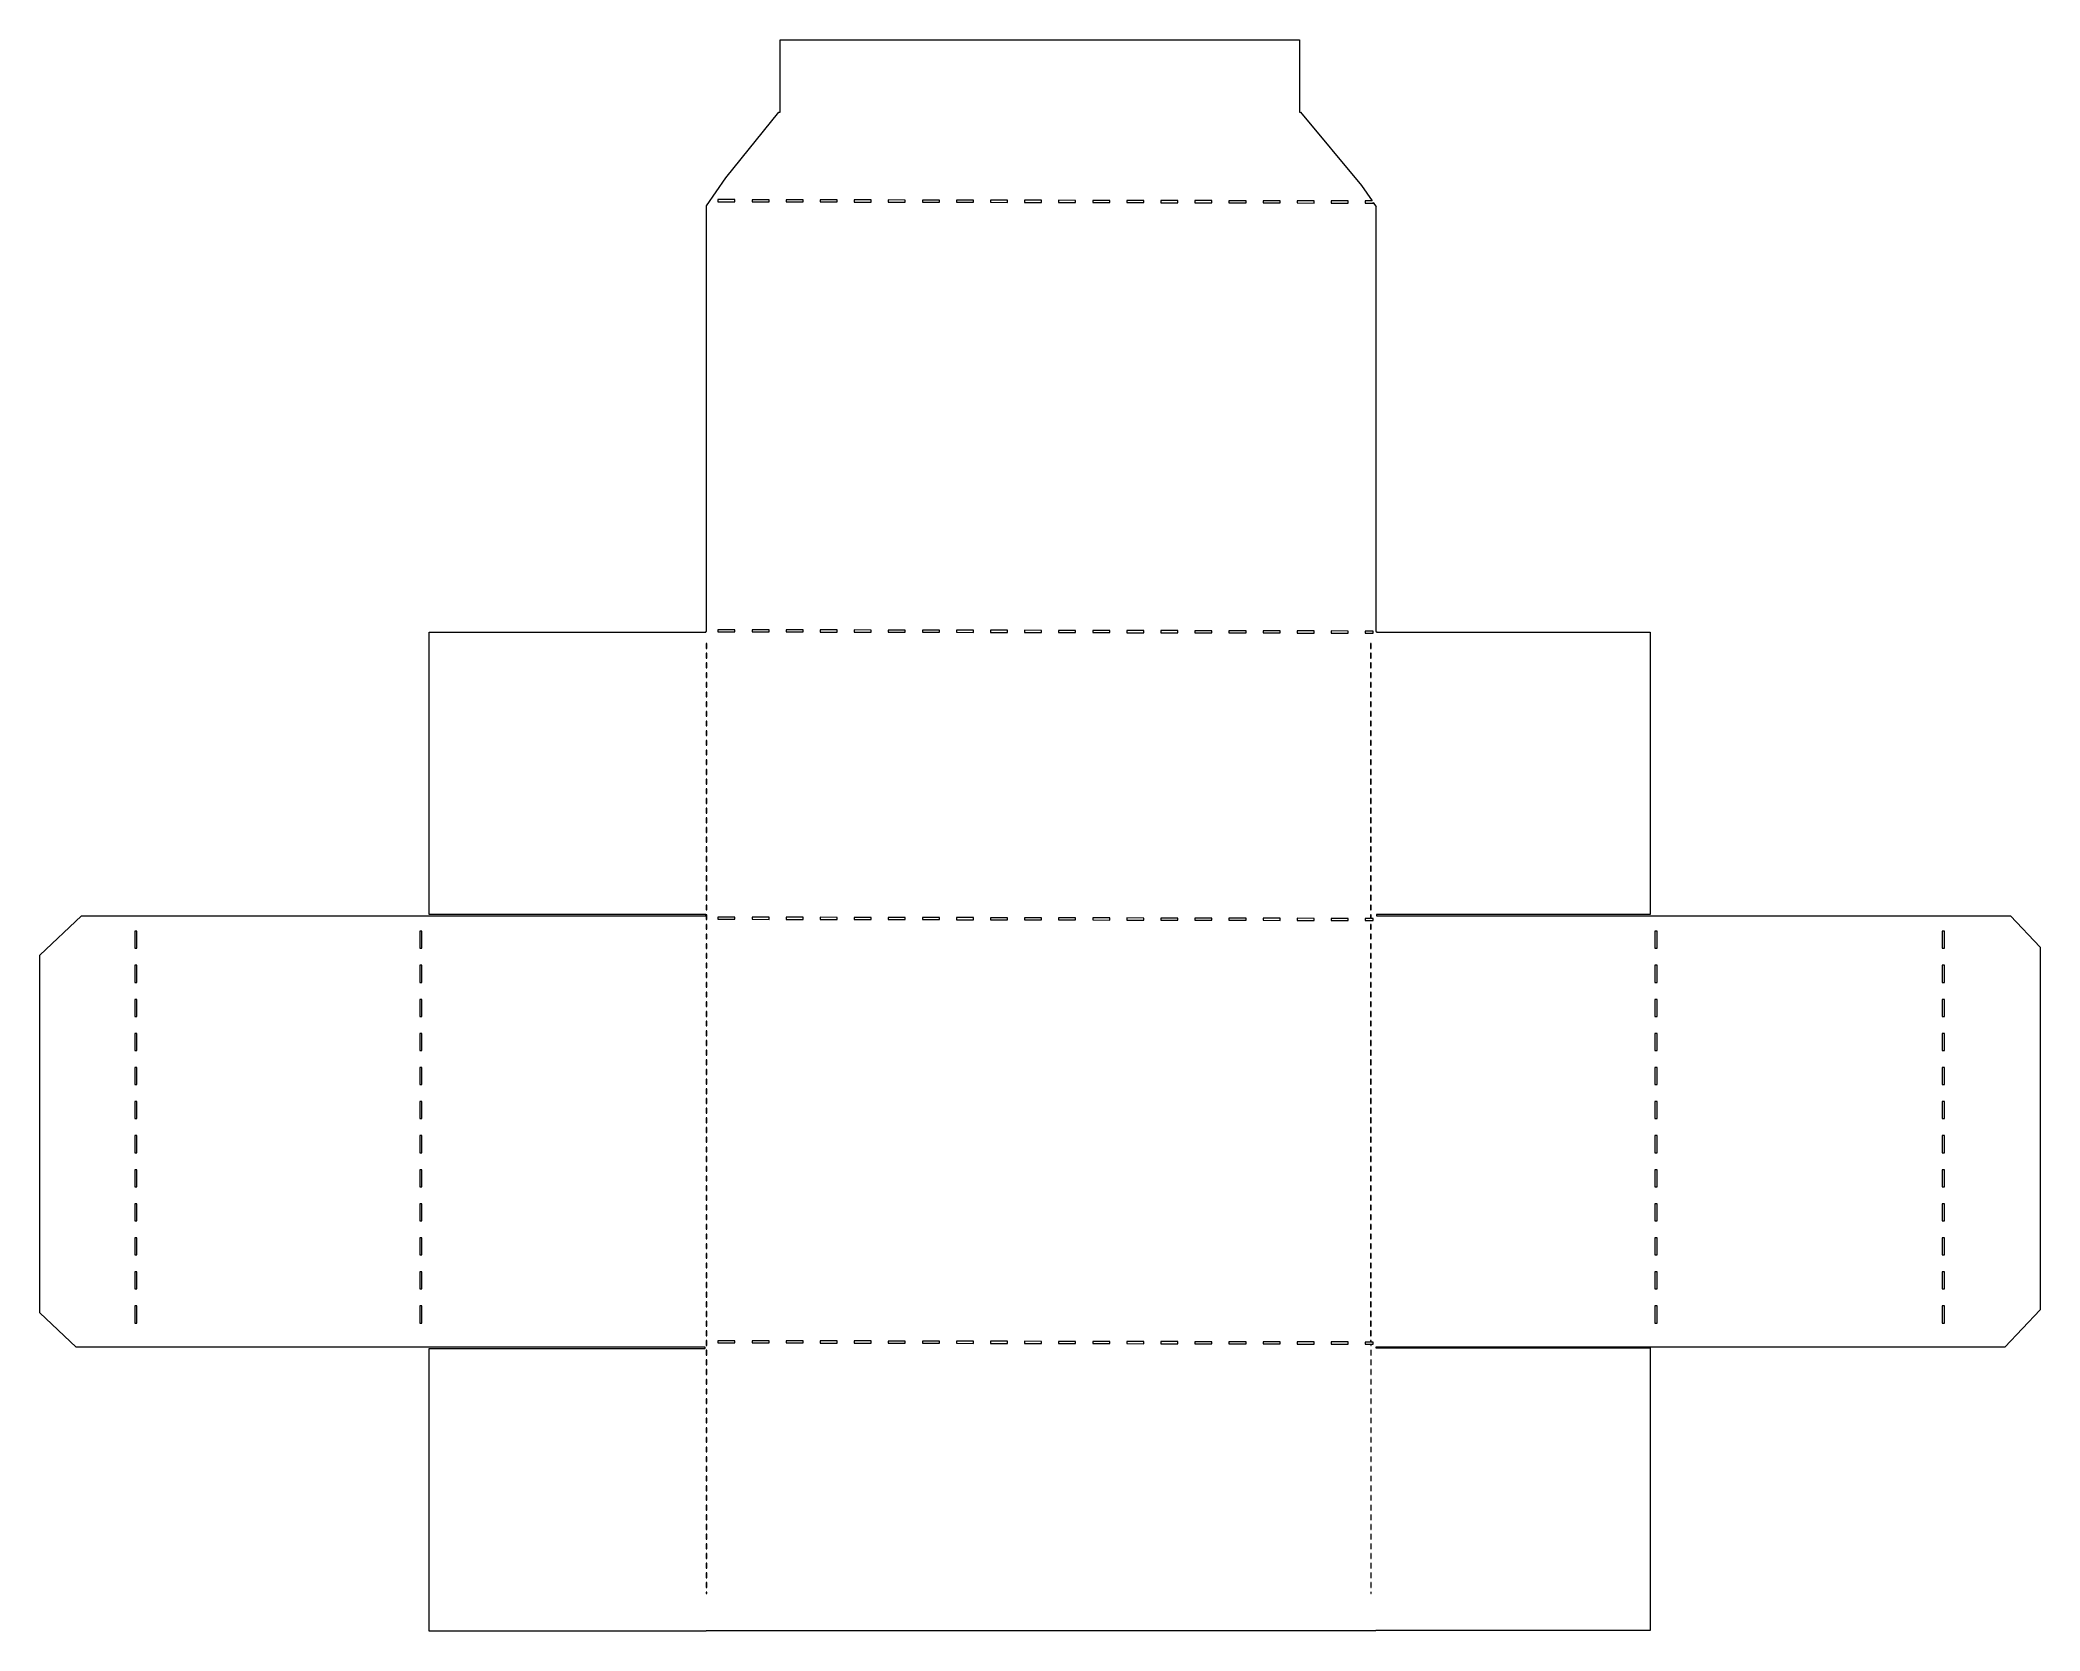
# Model space of a CAD drawing. Header units: centimetres. Extents: x -12.4 to 12.4, y -9.9 to 9.9.
import ezdxf

# ---------------------------------------------------------------- set-up
doc = ezdxf.new("R2010")
doc.units = ezdxf.units.CM
doc.header["$MEASUREMENT"] = 0
doc.layers.add('Layer 1', color=7, linetype='Continuous')

msp = doc.modelspace()

# ---------------------------------------------------------------- linework, layer by layer
at = {"layer": 'Layer 1', "color": 86, "lineweight": 18}
for points, knots in [([(-3.22874, 9.88549), (-3.22874, 9.88549), (-3.22874, 8.98921), (-3.22874, 8.98921), (-3.22874, 8.98921), (-3.22874, 8.98921), (-3.24445, 8.98921), (-3.24445, 8.98921), (-3.24445, 8.98921), (-3.24445, 8.98921), (-3.90425, 8.17148), (-3.90425, 8.17148), (-3.90425, 8.17148), (-3.90425, 8.17148), (-4.1432, 7.82669), (-4.1432, 7.82669), (-4.1432, 7.82669), (-4.1432, 7.82669), (-4.14485, 7.82669), (-4.14485, 7.82669), (-4.14485, 7.82669), (-4.14485, 7.82669), (-4.14485, 2.53585), (-4.14485, 2.53585), (-4.14485, 2.53585), (-4.14485, 2.53585), (-4.15312, 2.53585), (-4.15312, 2.53585), (-4.15312, 2.53585), (-4.15312, 2.53585), (-4.15312, 2.52758), (-4.15312, 2.52758), (-4.15312, 2.52758), (-4.15312, 2.52758), (-7.5894, 2.52758), (-7.5894, 2.52758), (-7.5894, 2.52758), (-7.5894, 2.52758), (-7.5894, -0.98311), (-7.5894, -0.98311), (-7.5894, -0.98311), (-7.5894, -0.98311), (-4.15312, -0.98311), (-4.15312, -0.98311), (-4.15312, -0.98311), (-4.15312, -0.98311), (-4.15312, -0.99965), (-4.15312, -0.99965), (-4.15312, -0.99965), (-4.15312, -0.99965), (-7.68613, -0.99965), (-7.68613, -0.99965), (-7.68613, -0.99965), (-7.68613, -0.99965), (-7.71259, -0.99965), (-7.71259, -0.99965), (-7.71259, -0.99965), (-7.71259, -0.99965), (-11.23568, -0.99965), (-11.23568, -0.99965), (-11.23568, -0.99965), (-11.23568, -0.99965), (-11.258, -0.99965), (-11.258, -0.99965), (-11.258, -0.99965), (-11.258, -0.99965), (-11.91202, -0.99965), (-11.91202, -0.99965), (-11.91202, -0.99965), (-11.91202, -0.99965), (-12.4263, -1.48913), (-12.4263, -1.48913), (-12.4263, -1.48913), (-12.4263, -1.48913), (-12.4263, -5.93), (-12.4263, -5.93), (-12.4263, -5.93), (-12.4263, -5.93), (-11.97651, -6.35747), (-11.97651, -6.35747), (-11.97651, -6.35747), (-11.97651, -6.35747), (-11.258, -6.35747), (-11.258, -6.35747), (-11.258, -6.35747), (-11.258, -6.35747), (-11.23568, -6.35747), (-11.23568, -6.35747), (-11.23568, -6.35747), (-11.23568, -6.35747), (-7.71259, -6.35747), (-7.71259, -6.35747), (-7.71259, -6.35747), (-7.71259, -6.35747), (-7.68613, -6.35747), (-7.68613, -6.35747), (-7.68613, -6.35747), (-7.68613, -6.35747), (-4.15973, -6.35747), (-4.15973, -6.35747), (-4.15973, -6.35747), (-4.15973, -6.35747), (-4.15973, -6.37401), (-4.15973, -6.37401), (-4.15973, -6.37401), (-4.15973, -6.37401), (-7.58856, -6.37401), (-7.58856, -6.37401), (-7.58856, -6.37401), (-7.58856, -6.37401), (-7.58856, -9.88553), (-7.58856, -9.88553), (-7.58856, -9.88553), (-7.58856, -9.88553), (-4.14815, -9.88553), (-4.14815, -9.88553), (-4.14815, -9.88553), (-4.14815, -9.88553), (-4.14815, -9.8847), (-4.14815, -9.8847), (-4.14815, -9.8847), (-4.14815, -9.8847), (4.17465, -9.8847), (4.17465, -9.8847), (4.17465, -9.8847), (4.17465, -9.8847), (4.17465, -9.87809), (4.17465, -9.87809), (4.17465, -9.87809), (4.17465, -9.87809), (7.58364, -9.87809), (7.58364, -9.87809), (7.58364, -9.87809), (7.58364, -9.87809), (7.58364, -6.36657), (7.58364, -6.36657), (7.58364, -6.36657), (7.58364, -6.36657), (4.17465, -6.36657), (4.17465, -6.36657), (4.17465, -6.36657), (4.17465, -6.36657), (4.17465, -6.35747), (4.17465, -6.35747), (4.17465, -6.35747), (4.17465, -6.35747), (7.68617, -6.35747), (7.68617, -6.35747), (7.68617, -6.35747), (7.68617, -6.35747), (7.71346, -6.35747), (7.71346, -6.35747), (7.71346, -6.35747), (7.71346, -6.35747), (11.23573, -6.35747), (11.23573, -6.35747), (11.23573, -6.35747), (11.23573, -6.35747), (11.25805, -6.35747), (11.25805, -6.35747), (11.25805, -6.35747), (11.25805, -6.35747), (11.98731, -6.35747), (11.98731, -6.35747), (11.98731, -6.35747), (11.98731, -6.35747), (12.42635, -5.8961), (12.42635, -5.8961), (12.42635, -5.8961), (12.42635, -5.8961), (12.42635, -1.38578), (12.42635, -1.38578), (12.42635, -1.38578), (12.42635, -1.38578), (12.05924, -0.99965), (12.05924, -0.99965), (12.05924, -0.99965), (12.05924, -0.99965), (11.25805, -0.99965), (11.25805, -0.99965), (11.25805, -0.99965), (11.25805, -0.99965), (11.23573, -0.99965), (11.23573, -0.99965), (11.23573, -0.99965), (11.23573, -0.99965), (7.71346, -0.99965), (7.71346, -0.99965), (7.71346, -0.99965), (7.71346, -0.99965), (7.68617, -0.99965), (7.68617, -0.99965), (7.68617, -0.99965), (7.68617, -0.99965), (4.18127, -0.99965), (4.18127, -0.99965), (4.18127, -0.99965), (4.18127, -0.99965), (4.18127, -0.98311), (4.18127, -0.98311), (4.18127, -0.98311), (4.18127, -0.98311), (7.58034, -0.98311), (7.58034, -0.98311), (7.58034, -0.98311), (7.58034, -0.98311), (7.58034, 2.52758), (7.58034, 2.52758), (7.58034, 2.52758), (7.58034, 2.52758), (4.18127, 2.52758), (4.18127, 2.52758), (4.18127, 2.52758), (4.18127, 2.52758), (4.18127, 2.53585), (4.18127, 2.53585), (4.18127, 2.53585), (4.18127, 2.53585), (4.173, 2.53585), (4.173, 2.53585), (4.173, 2.53585), (4.173, 2.53585), (4.173, 7.81263), (4.173, 7.81263), (4.173, 7.81263), (4.173, 7.81263), (4.17796, 7.81263), (4.17796, 7.81263), (4.17796, 7.81263), (4.17796, 7.81263), (4.14073, 7.86639), (4.14073, 7.86639), (4.14073, 7.86639), (4.14073, 7.86639), (4.14073, 7.85895), (4.14073, 7.85895), (4.14073, 7.85895), (4.14073, 7.85895), (4.04151, 7.85895), (4.04151, 7.85895), (4.04151, 7.85895), (4.04151, 7.85895), (4.04151, 7.88541), (4.04151, 7.88541), (4.04151, 7.88541), (4.04151, 7.88541), (4.1275, 7.88541), (4.1275, 7.88541), (4.1275, 7.88541), (4.1275, 7.88541), (3.99438, 8.07641), (3.99438, 8.07641), (3.99438, 8.07641), (3.99438, 8.07641), (3.23618, 8.98922), (3.23618, 8.98922), (3.23618, 8.98922), (3.23618, 8.98922), (3.22295, 8.98922), (3.22295, 8.98922), (3.22295, 8.98922), (3.22295, 8.98922), (3.22295, 9.8855), (3.22295, 9.8855), (3.22295, 9.8855), (3.22295, 9.8855), (-3.22875, 9.8855), (-3.22875, 9.8855), (-3.22875, 9.8855), (-3.22875, 9.8855), (-3.22874, 9.88549), (-3.22874, 9.88549)], [0, 0, 0, 0, 0.01449275, 0.01449275, 0.01449275, 0.01449275, 0.02898551, 0.02898551, 0.02898551, 0.02898551, 0.04347826, 0.04347826, 0.04347826, 0.04347826, 0.05797101, 0.05797101, 0.05797101, 0.05797101, 0.07246377, 0.07246377, 0.07246377, 0.07246377, 0.08695652, 0.08695652, 0.08695652, 0.08695652, 0.10144928, 0.10144928, 0.10144928, 0.10144928, 0.11594203, 0.11594203, 0.11594203, 0.11594203, 0.13043478, 0.13043478, 0.13043478, 0.13043478, 0.14492754, 0.14492754, 0.14492754, 0.14492754, 0.15942029, 0.15942029, 0.15942029, 0.15942029, 0.17391304, 0.17391304, 0.17391304, 0.17391304, 0.1884058, 0.1884058, 0.1884058, 0.1884058, 0.20289855, 0.20289855, 0.20289855, 0.20289855, 0.2173913, 0.2173913, 0.2173913, 0.2173913, 0.23188406, 0.23188406, 0.23188406, 0.23188406, 0.24637681, 0.24637681, 0.24637681, 0.24637681, 0.26086957, 0.26086957, 0.26086957, 0.26086957, 0.27536232, 0.27536232, 0.27536232, 0.27536232, 0.28985507, 0.28985507, 0.28985507, 0.28985507, 0.30434783, 0.30434783, 0.30434783, 0.30434783, 0.31884058, 0.31884058, 0.31884058, 0.31884058, 0.33333333, 0.33333333, 0.33333333, 0.33333333, 0.34782609, 0.34782609, 0.34782609, 0.34782609, 0.36231884, 0.36231884, 0.36231884, 0.36231884, 0.37681159, 0.37681159, 0.37681159, 0.37681159, 0.39130435, 0.39130435, 0.39130435, 0.39130435, 0.4057971, 0.4057971, 0.4057971, 0.4057971, 0.42028986, 0.42028986, 0.42028986, 0.42028986, 0.43478261, 0.43478261, 0.43478261, 0.43478261, 0.44927536, 0.44927536, 0.44927536, 0.44927536, 0.46376812, 0.46376812, 0.46376812, 0.46376812, 0.47826087, 0.47826087, 0.47826087, 0.47826087, 0.49275362, 0.49275362, 0.49275362, 0.49275362, 0.50724638, 0.50724638, 0.50724638, 0.50724638, 0.52173913, 0.52173913, 0.52173913, 0.52173913, 0.53623188, 0.53623188, 0.53623188, 0.53623188, 0.55072464, 0.55072464, 0.55072464, 0.55072464, 0.56521739, 0.56521739, 0.56521739, 0.56521739, 0.57971014, 0.57971014, 0.57971014, 0.57971014, 0.5942029, 0.5942029, 0.5942029, 0.5942029, 0.60869565, 0.60869565, 0.60869565, 0.60869565, 0.62318841, 0.62318841, 0.62318841, 0.62318841, 0.63768116, 0.63768116, 0.63768116, 0.63768116, 0.65217391, 0.65217391, 0.65217391, 0.65217391, 0.66666667, 0.66666667, 0.66666667, 0.66666667, 0.68115942, 0.68115942, 0.68115942, 0.68115942, 0.69565217, 0.69565217, 0.69565217, 0.69565217, 0.71014493, 0.71014493, 0.71014493, 0.71014493, 0.72463768, 0.72463768, 0.72463768, 0.72463768, 0.73913043, 0.73913043, 0.73913043, 0.73913043, 0.75362319, 0.75362319, 0.75362319, 0.75362319, 0.76811594, 0.76811594, 0.76811594, 0.76811594, 0.7826087, 0.7826087, 0.7826087, 0.7826087, 0.79710145, 0.79710145, 0.79710145, 0.79710145, 0.8115942, 0.8115942, 0.8115942, 0.8115942, 0.82608696, 0.82608696, 0.82608696, 0.82608696, 0.84057971, 0.84057971, 0.84057971, 0.84057971, 0.85507246, 0.85507246, 0.85507246, 0.85507246, 0.86956522, 0.86956522, 0.86956522, 0.86956522, 0.88405797, 0.88405797, 0.88405797, 0.88405797, 0.89855072, 0.89855072, 0.89855072, 0.89855072, 0.91304348, 0.91304348, 0.91304348, 0.91304348, 0.92753623, 0.92753623, 0.92753623, 0.92753623, 0.94202899, 0.94202899, 0.94202899, 0.94202899, 0.95652174, 0.95652174, 0.95652174, 0.95652174, 0.97101449, 0.97101449, 0.97101449, 0.97101449, 1, 1, 1, 1]), ([(-4.00182, 7.90195), (-4.00182, 7.90195), (-3.79015, 7.90195), (-3.79015, 7.90195), (-3.79015, 7.90195), (-3.79015, 7.90195), (-3.79015, 7.87549), (-3.79015, 7.87549), (-3.79015, 7.87549), (-3.79015, 7.87549), (-4.00182, 7.87549), (-4.00182, 7.87549), (-4.00182, 7.87549), (-4.00182, 7.87549), (-4.00182, 7.90195), (-4.00182, 7.90195)], [0, 0, 0, 0, 0.2, 0.2, 0.2, 0.2, 0.4, 0.4, 0.4, 0.4, 0.6, 0.6, 0.6, 0.6, 1, 1, 1, 1]), ([(-3.57849, 7.90112), (-3.57849, 7.90112), (-3.36682, 7.90112), (-3.36682, 7.90112), (-3.36682, 7.90112), (-3.36682, 7.90112), (-3.36682, 7.87466), (-3.36682, 7.87466), (-3.36682, 7.87466), (-3.36682, 7.87466), (-3.57849, 7.87466), (-3.57849, 7.87466), (-3.57849, 7.87466), (-3.57849, 7.87466), (-3.57849, 7.90112), (-3.57849, 7.90112)], [0, 0, 0, 0, 0.2, 0.2, 0.2, 0.2, 0.4, 0.4, 0.4, 0.4, 0.6, 0.6, 0.6, 0.6, 1, 1, 1, 1]), ([(-3.15516, 7.9003), (-3.15516, 7.9003), (-2.94349, 7.9003), (-2.94349, 7.9003), (-2.94349, 7.9003), (-2.94349, 7.9003), (-2.94349, 7.87384), (-2.94349, 7.87384), (-2.94349, 7.87384), (-2.94349, 7.87384), (-3.15516, 7.87384), (-3.15516, 7.87384), (-3.15516, 7.87384), (-3.15516, 7.87384), (-3.15516, 7.9003), (-3.15516, 7.9003)], [0, 0, 0, 0, 0.2, 0.2, 0.2, 0.2, 0.4, 0.4, 0.4, 0.4, 0.6, 0.6, 0.6, 0.6, 1, 1, 1, 1]), ([(-2.73182, 7.89947), (-2.73182, 7.89947), (-2.52015, 7.89947), (-2.52015, 7.89947), (-2.52015, 7.89947), (-2.52015, 7.89947), (-2.52015, 7.87301), (-2.52015, 7.87301), (-2.52015, 7.87301), (-2.52015, 7.87301), (-2.73182, 7.87301), (-2.73182, 7.87301), (-2.73182, 7.87301), (-2.73182, 7.87301), (-2.73182, 7.89947), (-2.73182, 7.89947)], [0, 0, 0, 0, 0.2, 0.2, 0.2, 0.2, 0.4, 0.4, 0.4, 0.4, 0.6, 0.6, 0.6, 0.6, 1, 1, 1, 1]), ([(-2.30849, 7.89864), (-2.30849, 7.89864), (-2.09682, 7.89781), (-2.09682, 7.89781), (-2.09682, 7.89781), (-2.09682, 7.89781), (-2.09682, 7.87135), (-2.09682, 7.87135), (-2.09682, 7.87135), (-2.09682, 7.87135), (-2.30849, 7.87218), (-2.30849, 7.87218), (-2.30849, 7.87218), (-2.30849, 7.87218), (-2.30849, 7.89864), (-2.30849, 7.89864)], [0, 0, 0, 0, 0.2, 0.2, 0.2, 0.2, 0.4, 0.4, 0.4, 0.4, 0.6, 0.6, 0.6, 0.6, 1, 1, 1, 1]), ([(-1.88516, 7.89782), (-1.88516, 7.89782), (-1.67349, 7.89699), (-1.67349, 7.89699), (-1.67349, 7.89699), (-1.67349, 7.89699), (-1.67349, 7.87053), (-1.67349, 7.87053), (-1.67349, 7.87053), (-1.67349, 7.87053), (-1.88516, 7.87136), (-1.88516, 7.87136), (-1.88516, 7.87136), (-1.88516, 7.87136), (-1.88516, 7.89782), (-1.88516, 7.89782)], [0, 0, 0, 0, 0.2, 0.2, 0.2, 0.2, 0.4, 0.4, 0.4, 0.4, 0.6, 0.6, 0.6, 0.6, 1, 1, 1, 1]), ([(-1.46182, 7.89699), (-1.46182, 7.89699), (-1.25015, 7.89616), (-1.25015, 7.89616), (-1.25015, 7.89616), (-1.25015, 7.89616), (-1.25015, 7.8697), (-1.25015, 7.8697), (-1.25015, 7.8697), (-1.25015, 7.8697), (-1.46182, 7.87053), (-1.46182, 7.87053), (-1.46182, 7.87053), (-1.46182, 7.87053), (-1.46182, 7.89699), (-1.46182, 7.89699)], [0, 0, 0, 0, 0.2, 0.2, 0.2, 0.2, 0.4, 0.4, 0.4, 0.4, 0.6, 0.6, 0.6, 0.6, 1, 1, 1, 1]), ([(-1.03849, 7.89617), (-1.03849, 7.89617), (-0.82682, 7.89534), (-0.82682, 7.89534), (-0.82682, 7.89534), (-0.82682, 7.89534), (-0.82682, 7.86888), (-0.82682, 7.86888), (-0.82682, 7.86888), (-0.82682, 7.86888), (-1.03849, 7.86971), (-1.03849, 7.86971), (-1.03849, 7.86971), (-1.03849, 7.86971), (-1.03849, 7.89617), (-1.03849, 7.89617)], [0, 0, 0, 0, 0.2, 0.2, 0.2, 0.2, 0.4, 0.4, 0.4, 0.4, 0.6, 0.6, 0.6, 0.6, 1, 1, 1, 1]), ([(-0.61516, 7.89534), (-0.61516, 7.89534), (-0.40349, 7.89451), (-0.40349, 7.89451), (-0.40349, 7.89451), (-0.40349, 7.89451), (-0.40349, 7.86805), (-0.40349, 7.86805), (-0.40349, 7.86805), (-0.40349, 7.86805), (-0.61516, 7.86888), (-0.61516, 7.86888), (-0.61516, 7.86888), (-0.61516, 7.86888), (-0.61516, 7.89534), (-0.61516, 7.89534)], [0, 0, 0, 0, 0.2, 0.2, 0.2, 0.2, 0.4, 0.4, 0.4, 0.4, 0.6, 0.6, 0.6, 0.6, 1, 1, 1, 1]), ([(-0.19182, 7.89452), (-0.19182, 7.89452), (0.01985, 7.89369), (0.01985, 7.89369), (0.01985, 7.89369), (0.01985, 7.89369), (0.01985, 7.86723), (0.01985, 7.86723), (0.01985, 7.86723), (0.01985, 7.86723), (-0.19182, 7.86806), (-0.19182, 7.86806), (-0.19182, 7.86806), (-0.19182, 7.86806), (-0.19182, 7.89452), (-0.19182, 7.89452)], [0, 0, 0, 0, 0.2, 0.2, 0.2, 0.2, 0.4, 0.4, 0.4, 0.4, 0.6, 0.6, 0.6, 0.6, 1, 1, 1, 1]), ([(0.23151, 7.89369), (0.23151, 7.89369), (0.44318, 7.89286), (0.44318, 7.89286), (0.44318, 7.89286), (0.44318, 7.89286), (0.44318, 7.8664), (0.44318, 7.8664), (0.44318, 7.8664), (0.44318, 7.8664), (0.23151, 7.86723), (0.23151, 7.86723), (0.23151, 7.86723), (0.23151, 7.86723), (0.23151, 7.89369), (0.23151, 7.89369)], [0, 0, 0, 0, 0.2, 0.2, 0.2, 0.2, 0.4, 0.4, 0.4, 0.4, 0.6, 0.6, 0.6, 0.6, 1, 1, 1, 1]), ([(0.65484, 7.89204), (0.65484, 7.89204), (0.86651, 7.89204), (0.86651, 7.89204), (0.86651, 7.89204), (0.86651, 7.89204), (0.86651, 7.86558), (0.86651, 7.86558), (0.86651, 7.86558), (0.86651, 7.86558), (0.65484, 7.86558), (0.65484, 7.86558), (0.65484, 7.86558), (0.65484, 7.86558), (0.65484, 7.89204), (0.65484, 7.89204)], [0, 0, 0, 0, 0.2, 0.2, 0.2, 0.2, 0.4, 0.4, 0.4, 0.4, 0.6, 0.6, 0.6, 0.6, 1, 1, 1, 1]), ([(1.07818, 7.89121), (1.07818, 7.89121), (1.28985, 7.89121), (1.28985, 7.89121), (1.28985, 7.89121), (1.28985, 7.89121), (1.28985, 7.86475), (1.28985, 7.86475), (1.28985, 7.86475), (1.28985, 7.86475), (1.07818, 7.86475), (1.07818, 7.86475), (1.07818, 7.86475), (1.07818, 7.86475), (1.07818, 7.89121), (1.07818, 7.89121)], [0, 0, 0, 0, 0.2, 0.2, 0.2, 0.2, 0.4, 0.4, 0.4, 0.4, 0.6, 0.6, 0.6, 0.6, 1, 1, 1, 1]), ([(1.50151, 7.89039), (1.50151, 7.89039), (1.71318, 7.89039), (1.71318, 7.89039), (1.71318, 7.89039), (1.71318, 7.89039), (1.71318, 7.86393), (1.71318, 7.86393), (1.71318, 7.86393), (1.71318, 7.86393), (1.50151, 7.86393), (1.50151, 7.86393), (1.50151, 7.86393), (1.50151, 7.86393), (1.50151, 7.89039), (1.50151, 7.89039)], [0, 0, 0, 0, 0.2, 0.2, 0.2, 0.2, 0.4, 0.4, 0.4, 0.4, 0.6, 0.6, 0.6, 0.6, 1, 1, 1, 1]), ([(1.92484, 7.88956), (1.92484, 7.88956), (2.13651, 7.88956), (2.13651, 7.88956), (2.13651, 7.88956), (2.13651, 7.88956), (2.13651, 7.8631), (2.13651, 7.8631), (2.13651, 7.8631), (2.13651, 7.8631), (1.92484, 7.8631), (1.92484, 7.8631), (1.92484, 7.8631), (1.92484, 7.8631), (1.92484, 7.88956), (1.92484, 7.88956)], [0, 0, 0, 0, 0.2, 0.2, 0.2, 0.2, 0.4, 0.4, 0.4, 0.4, 0.6, 0.6, 0.6, 0.6, 1, 1, 1, 1]), ([(2.34818, 7.88874), (2.34818, 7.88874), (2.55985, 7.88874), (2.55985, 7.88874), (2.55985, 7.88874), (2.55985, 7.88874), (2.55985, 7.86228), (2.55985, 7.86228), (2.55985, 7.86228), (2.55985, 7.86228), (2.34818, 7.86228), (2.34818, 7.86228), (2.34818, 7.86228), (2.34818, 7.86228), (2.34818, 7.88874), (2.34818, 7.88874)], [0, 0, 0, 0, 0.2, 0.2, 0.2, 0.2, 0.4, 0.4, 0.4, 0.4, 0.6, 0.6, 0.6, 0.6, 1, 1, 1, 1]), ([(2.77151, 7.88791), (2.77151, 7.88791), (2.98318, 7.88791), (2.98318, 7.88791), (2.98318, 7.88791), (2.98318, 7.88791), (2.98318, 7.86145), (2.98318, 7.86145), (2.98318, 7.86145), (2.98318, 7.86145), (2.77151, 7.86145), (2.77151, 7.86145), (2.77151, 7.86145), (2.77151, 7.86145), (2.77151, 7.88791), (2.77151, 7.88791)], [0, 0, 0, 0, 0.2, 0.2, 0.2, 0.2, 0.4, 0.4, 0.4, 0.4, 0.6, 0.6, 0.6, 0.6, 1, 1, 1, 1]), ([(3.19484, 7.88708), (3.19484, 7.88708), (3.40651, 7.88625), (3.40651, 7.88625), (3.40651, 7.88625), (3.40651, 7.88625), (3.40651, 7.85979), (3.40651, 7.85979), (3.40651, 7.85979), (3.40651, 7.85979), (3.19484, 7.86062), (3.19484, 7.86062), (3.19484, 7.86062), (3.19484, 7.86062), (3.19484, 7.88708), (3.19484, 7.88708)], [0, 0, 0, 0, 0.2, 0.2, 0.2, 0.2, 0.4, 0.4, 0.4, 0.4, 0.6, 0.6, 0.6, 0.6, 1, 1, 1, 1]), ([(3.61818, 7.88626), (3.61818, 7.88626), (3.82985, 7.88543), (3.82985, 7.88543), (3.82985, 7.88543), (3.82985, 7.88543), (3.82985, 7.85897), (3.82985, 7.85897), (3.82985, 7.85897), (3.82985, 7.85897), (3.61818, 7.8598), (3.61818, 7.8598), (3.61818, 7.8598), (3.61818, 7.8598), (3.61818, 7.88626), (3.61818, 7.88626)], [0, 0, 0, 0, 0.2, 0.2, 0.2, 0.2, 0.4, 0.4, 0.4, 0.4, 0.6, 0.6, 0.6, 0.6, 1, 1, 1, 1]), ([(-4.00182, 2.55739), (-4.00182, 2.55739), (-3.79015, 2.55739), (-3.79015, 2.55739), (-3.79015, 2.55739), (-3.79015, 2.55739), (-3.79015, 2.53093), (-3.79015, 2.53093), (-3.79015, 2.53093), (-3.79015, 2.53093), (-4.00182, 2.53093), (-4.00182, 2.53093), (-4.00182, 2.53093), (-4.00182, 2.53093), (-4.00182, 2.55739), (-4.00182, 2.55739)], [0, 0, 0, 0, 0.2, 0.2, 0.2, 0.2, 0.4, 0.4, 0.4, 0.4, 0.6, 0.6, 0.6, 0.6, 1, 1, 1, 1]), ([(-3.57849, 2.55656), (-3.57849, 2.55656), (-3.36682, 2.55656), (-3.36682, 2.55656), (-3.36682, 2.55656), (-3.36682, 2.55656), (-3.36682, 2.5301), (-3.36682, 2.5301), (-3.36682, 2.5301), (-3.36682, 2.5301), (-3.57849, 2.5301), (-3.57849, 2.5301), (-3.57849, 2.5301), (-3.57849, 2.5301), (-3.57849, 2.55656), (-3.57849, 2.55656)], [0, 0, 0, 0, 0.2, 0.2, 0.2, 0.2, 0.4, 0.4, 0.4, 0.4, 0.6, 0.6, 0.6, 0.6, 1, 1, 1, 1]), ([(-3.15516, 2.55573), (-3.15516, 2.55573), (-2.94349, 2.55573), (-2.94349, 2.55573), (-2.94349, 2.55573), (-2.94349, 2.55573), (-2.94349, 2.52927), (-2.94349, 2.52927), (-2.94349, 2.52927), (-2.94349, 2.52927), (-3.15516, 2.52927), (-3.15516, 2.52927), (-3.15516, 2.52927), (-3.15516, 2.52927), (-3.15516, 2.55573), (-3.15516, 2.55573)], [0, 0, 0, 0, 0.2, 0.2, 0.2, 0.2, 0.4, 0.4, 0.4, 0.4, 0.6, 0.6, 0.6, 0.6, 1, 1, 1, 1]), ([(-2.73182, 2.55491), (-2.73182, 2.55491), (-2.52015, 2.55491), (-2.52015, 2.55491), (-2.52015, 2.55491), (-2.52015, 2.55491), (-2.52015, 2.52845), (-2.52015, 2.52845), (-2.52015, 2.52845), (-2.52015, 2.52845), (-2.73182, 2.52845), (-2.73182, 2.52845), (-2.73182, 2.52845), (-2.73182, 2.52845), (-2.73182, 2.55491), (-2.73182, 2.55491)], [0, 0, 0, 0, 0.2, 0.2, 0.2, 0.2, 0.4, 0.4, 0.4, 0.4, 0.6, 0.6, 0.6, 0.6, 1, 1, 1, 1]), ([(-2.30849, 2.55408), (-2.30849, 2.55408), (-2.09682, 2.55325), (-2.09682, 2.55325), (-2.09682, 2.55325), (-2.09682, 2.55325), (-2.09682, 2.52679), (-2.09682, 2.52679), (-2.09682, 2.52679), (-2.09682, 2.52679), (-2.30849, 2.52762), (-2.30849, 2.52762), (-2.30849, 2.52762), (-2.30849, 2.52762), (-2.30849, 2.55408), (-2.30849, 2.55408)], [0, 0, 0, 0, 0.2, 0.2, 0.2, 0.2, 0.4, 0.4, 0.4, 0.4, 0.6, 0.6, 0.6, 0.6, 1, 1, 1, 1]), ([(-1.88516, 2.55326), (-1.88516, 2.55326), (-1.67349, 2.55243), (-1.67349, 2.55243), (-1.67349, 2.55243), (-1.67349, 2.55243), (-1.67349, 2.52597), (-1.67349, 2.52597), (-1.67349, 2.52597), (-1.67349, 2.52597), (-1.88516, 2.5268), (-1.88516, 2.5268), (-1.88516, 2.5268), (-1.88516, 2.5268), (-1.88516, 2.55326), (-1.88516, 2.55326)], [0, 0, 0, 0, 0.2, 0.2, 0.2, 0.2, 0.4, 0.4, 0.4, 0.4, 0.6, 0.6, 0.6, 0.6, 1, 1, 1, 1]), ([(-1.46182, 2.55243), (-1.46182, 2.55243), (-1.25015, 2.5516), (-1.25015, 2.5516), (-1.25015, 2.5516), (-1.25015, 2.5516), (-1.25015, 2.52514), (-1.25015, 2.52514), (-1.25015, 2.52514), (-1.25015, 2.52514), (-1.46182, 2.52597), (-1.46182, 2.52597), (-1.46182, 2.52597), (-1.46182, 2.52597), (-1.46182, 2.55243), (-1.46182, 2.55243)], [0, 0, 0, 0, 0.2, 0.2, 0.2, 0.2, 0.4, 0.4, 0.4, 0.4, 0.6, 0.6, 0.6, 0.6, 1, 1, 1, 1]), ([(-1.03849, 2.55161), (-1.03849, 2.55161), (-0.82682, 2.55078), (-0.82682, 2.55078), (-0.82682, 2.55078), (-0.82682, 2.55078), (-0.82682, 2.52432), (-0.82682, 2.52432), (-0.82682, 2.52432), (-0.82682, 2.52432), (-1.03849, 2.52515), (-1.03849, 2.52515), (-1.03849, 2.52515), (-1.03849, 2.52515), (-1.03849, 2.55161), (-1.03849, 2.55161)], [0, 0, 0, 0, 0.2, 0.2, 0.2, 0.2, 0.4, 0.4, 0.4, 0.4, 0.6, 0.6, 0.6, 0.6, 1, 1, 1, 1]), ([(-0.61516, 2.55078), (-0.61516, 2.55078), (-0.40349, 2.54995), (-0.40349, 2.54995), (-0.40349, 2.54995), (-0.40349, 2.54995), (-0.40349, 2.52349), (-0.40349, 2.52349), (-0.40349, 2.52349), (-0.40349, 2.52349), (-0.61516, 2.52432), (-0.61516, 2.52432), (-0.61516, 2.52432), (-0.61516, 2.52432), (-0.61516, 2.55078), (-0.61516, 2.55078)], [0, 0, 0, 0, 0.2, 0.2, 0.2, 0.2, 0.4, 0.4, 0.4, 0.4, 0.6, 0.6, 0.6, 0.6, 1, 1, 1, 1]), ([(-0.19182, 2.54996), (-0.19182, 2.54996), (0.01985, 2.54913), (0.01985, 2.54913), (0.01985, 2.54913), (0.01985, 2.54913), (0.01985, 2.52267), (0.01985, 2.52267), (0.01985, 2.52267), (0.01985, 2.52267), (-0.19182, 2.5235), (-0.19182, 2.5235), (-0.19182, 2.5235), (-0.19182, 2.5235), (-0.19182, 2.54996), (-0.19182, 2.54996)], [0, 0, 0, 0, 0.2, 0.2, 0.2, 0.2, 0.4, 0.4, 0.4, 0.4, 0.6, 0.6, 0.6, 0.6, 1, 1, 1, 1]), ([(0.23151, 2.54913), (0.23151, 2.54913), (0.44318, 2.5483), (0.44318, 2.5483), (0.44318, 2.5483), (0.44318, 2.5483), (0.44318, 2.52184), (0.44318, 2.52184), (0.44318, 2.52184), (0.44318, 2.52184), (0.23151, 2.52267), (0.23151, 2.52267), (0.23151, 2.52267), (0.23151, 2.52267), (0.23151, 2.54913), (0.23151, 2.54913)], [0, 0, 0, 0, 0.2, 0.2, 0.2, 0.2, 0.4, 0.4, 0.4, 0.4, 0.6, 0.6, 0.6, 0.6, 1, 1, 1, 1]), ([(0.65484, 2.54748), (0.65484, 2.54748), (0.86651, 2.54748), (0.86651, 2.54748), (0.86651, 2.54748), (0.86651, 2.54748), (0.86651, 2.52102), (0.86651, 2.52102), (0.86651, 2.52102), (0.86651, 2.52102), (0.65484, 2.52102), (0.65484, 2.52102), (0.65484, 2.52102), (0.65484, 2.52102), (0.65484, 2.54748), (0.65484, 2.54748)], [0, 0, 0, 0, 0.2, 0.2, 0.2, 0.2, 0.4, 0.4, 0.4, 0.4, 0.6, 0.6, 0.6, 0.6, 1, 1, 1, 1]), ([(1.07818, 2.54665), (1.07818, 2.54665), (1.28985, 2.54665), (1.28985, 2.54665), (1.28985, 2.54665), (1.28985, 2.54665), (1.28985, 2.52019), (1.28985, 2.52019), (1.28985, 2.52019), (1.28985, 2.52019), (1.07818, 2.52019), (1.07818, 2.52019), (1.07818, 2.52019), (1.07818, 2.52019), (1.07818, 2.54665), (1.07818, 2.54665)], [0, 0, 0, 0, 0.2, 0.2, 0.2, 0.2, 0.4, 0.4, 0.4, 0.4, 0.6, 0.6, 0.6, 0.6, 1, 1, 1, 1]), ([(1.50151, 2.54583), (1.50151, 2.54583), (1.71318, 2.54583), (1.71318, 2.54583), (1.71318, 2.54583), (1.71318, 2.54583), (1.71318, 2.51937), (1.71318, 2.51937), (1.71318, 2.51937), (1.71318, 2.51937), (1.50151, 2.51937), (1.50151, 2.51937), (1.50151, 2.51937), (1.50151, 2.51937), (1.50151, 2.54583), (1.50151, 2.54583)], [0, 0, 0, 0, 0.2, 0.2, 0.2, 0.2, 0.4, 0.4, 0.4, 0.4, 0.6, 0.6, 0.6, 0.6, 1, 1, 1, 1]), ([(1.92484, 2.545), (1.92484, 2.545), (2.13651, 2.545), (2.13651, 2.545), (2.13651, 2.545), (2.13651, 2.545), (2.13651, 2.51854), (2.13651, 2.51854), (2.13651, 2.51854), (2.13651, 2.51854), (1.92484, 2.51854), (1.92484, 2.51854), (1.92484, 2.51854), (1.92484, 2.51854), (1.92484, 2.545), (1.92484, 2.545)], [0, 0, 0, 0, 0.2, 0.2, 0.2, 0.2, 0.4, 0.4, 0.4, 0.4, 0.6, 0.6, 0.6, 0.6, 1, 1, 1, 1]), ([(2.34818, 2.54418), (2.34818, 2.54418), (2.55985, 2.54418), (2.55985, 2.54418), (2.55985, 2.54418), (2.55985, 2.54418), (2.55985, 2.51772), (2.55985, 2.51772), (2.55985, 2.51772), (2.55985, 2.51772), (2.34818, 2.51772), (2.34818, 2.51772), (2.34818, 2.51772), (2.34818, 2.51772), (2.34818, 2.54418), (2.34818, 2.54418)], [0, 0, 0, 0, 0.2, 0.2, 0.2, 0.2, 0.4, 0.4, 0.4, 0.4, 0.6, 0.6, 0.6, 0.6, 1, 1, 1, 1]), ([(2.77151, 2.54335), (2.77151, 2.54335), (2.98318, 2.54335), (2.98318, 2.54335), (2.98318, 2.54335), (2.98318, 2.54335), (2.98318, 2.51689), (2.98318, 2.51689), (2.98318, 2.51689), (2.98318, 2.51689), (2.77151, 2.51689), (2.77151, 2.51689), (2.77151, 2.51689), (2.77151, 2.51689), (2.77151, 2.54335), (2.77151, 2.54335)], [0, 0, 0, 0, 0.2, 0.2, 0.2, 0.2, 0.4, 0.4, 0.4, 0.4, 0.6, 0.6, 0.6, 0.6, 1, 1, 1, 1]), ([(3.19484, 2.54252), (3.19484, 2.54252), (3.40651, 2.54169), (3.40651, 2.54169), (3.40651, 2.54169), (3.40651, 2.54169), (3.40651, 2.51523), (3.40651, 2.51523), (3.40651, 2.51523), (3.40651, 2.51523), (3.19484, 2.51606), (3.19484, 2.51606), (3.19484, 2.51606), (3.19484, 2.51606), (3.19484, 2.54252), (3.19484, 2.54252)], [0, 0, 0, 0, 0.2, 0.2, 0.2, 0.2, 0.4, 0.4, 0.4, 0.4, 0.6, 0.6, 0.6, 0.6, 1, 1, 1, 1]), ([(3.61818, 2.5417), (3.61818, 2.5417), (3.82985, 2.54087), (3.82985, 2.54087), (3.82985, 2.54087), (3.82985, 2.54087), (3.82985, 2.51441), (3.82985, 2.51441), (3.82985, 2.51441), (3.82985, 2.51441), (3.61818, 2.51524), (3.61818, 2.51524), (3.61818, 2.51524), (3.61818, 2.51524), (3.61818, 2.5417), (3.61818, 2.5417)], [0, 0, 0, 0, 0.2, 0.2, 0.2, 0.2, 0.4, 0.4, 0.4, 0.4, 0.6, 0.6, 0.6, 0.6, 1, 1, 1, 1]), ([(4.04151, 2.54087), (4.04151, 2.54087), (4.14073, 2.54087), (4.14073, 2.54087), (4.14073, 2.54087), (4.14073, 2.54087), (4.14073, 2.51441), (4.14073, 2.51441), (4.14073, 2.51441), (4.14073, 2.51441), (4.04151, 2.51441), (4.04151, 2.51441), (4.04151, 2.51441), (4.04151, 2.51441), (4.04151, 2.54087), (4.04151, 2.54087)], [0, 0, 0, 0, 0.2, 0.2, 0.2, 0.2, 0.4, 0.4, 0.4, 0.4, 0.6, 0.6, 0.6, 0.6, 1, 1, 1, 1]), ([(-4.14734, 2.3846), (-4.14734, 2.3846), (-4.1399, 2.3846), (-4.1399, 2.3846), (-4.1399, 2.3846), (-4.1399, 2.3846), (-4.1399, 2.32424), (-4.1399, 2.32424), (-4.1399, 2.32424), (-4.1399, 2.32424), (-4.14734, 2.32424), (-4.14734, 2.32424), (-4.14734, 2.32424), (-4.14734, 2.32424), (-4.14734, 2.3846), (-4.14734, 2.3846)], [0, 0, 0, 0, 0.2, 0.2, 0.2, 0.2, 0.4, 0.4, 0.4, 0.4, 0.6, 0.6, 0.6, 0.6, 1, 1, 1, 1]), ([(-4.14734, 2.26389), (-4.14734, 2.26389), (-4.1399, 2.26389), (-4.1399, 2.26389), (-4.1399, 2.26389), (-4.1399, 2.26389), (-4.1399, 2.20353), (-4.1399, 2.20353), (-4.1399, 2.20353), (-4.1399, 2.20353), (-4.14734, 2.20353), (-4.14734, 2.20353), (-4.14734, 2.20353), (-4.14734, 2.20353), (-4.14734, 2.26389), (-4.14734, 2.26389)], [0, 0, 0, 0, 0.2, 0.2, 0.2, 0.2, 0.4, 0.4, 0.4, 0.4, 0.6, 0.6, 0.6, 0.6, 1, 1, 1, 1]), ([(4.10848, 2.3846), (4.10848, 2.3846), (4.11592, 2.3846), (4.11592, 2.3846), (4.11592, 2.3846), (4.11592, 2.3846), (4.11592, 2.32424), (4.11592, 2.32424), (4.11592, 2.32424), (4.11592, 2.32424), (4.10848, 2.32424), (4.10848, 2.32424), (4.10848, 2.32424), (4.10848, 2.32424), (4.10848, 2.3846), (4.10848, 2.3846)], [0, 0, 0, 0, 0.2, 0.2, 0.2, 0.2, 0.4, 0.4, 0.4, 0.4, 0.6, 0.6, 0.6, 0.6, 1, 1, 1, 1]), ([(4.10848, 2.26389), (4.10848, 2.26389), (4.11592, 2.26389), (4.11592, 2.26389), (4.11592, 2.26389), (4.11592, 2.26389), (4.11592, 2.20353), (4.11592, 2.20353), (4.11592, 2.20353), (4.11592, 2.20353), (4.10848, 2.20353), (4.10848, 2.20353), (4.10848, 2.20353), (4.10848, 2.20353), (4.10848, 2.26389), (4.10848, 2.26389)], [0, 0, 0, 0, 0.2, 0.2, 0.2, 0.2, 0.4, 0.4, 0.4, 0.4, 0.6, 0.6, 0.6, 0.6, 1, 1, 1, 1]), ([(-4.14734, 2.14395), (-4.14734, 2.14395), (-4.1399, 2.14395), (-4.1399, 2.14395), (-4.1399, 2.14395), (-4.1399, 2.14395), (-4.1399, 2.08359), (-4.1399, 2.08359), (-4.1399, 2.08359), (-4.1399, 2.08359), (-4.14734, 2.08359), (-4.14734, 2.08359), (-4.14734, 2.08359), (-4.14734, 2.08359), (-4.14734, 2.14395), (-4.14734, 2.14395)], [0, 0, 0, 0, 0.2, 0.2, 0.2, 0.2, 0.4, 0.4, 0.4, 0.4, 0.6, 0.6, 0.6, 0.6, 1, 1, 1, 1]), ([(-4.14734, 2.02324), (-4.14734, 2.02324), (-4.1399, 2.02324), (-4.1399, 2.02324), (-4.1399, 2.02324), (-4.1399, 2.02324), (-4.1399, 1.96288), (-4.1399, 1.96288), (-4.1399, 1.96288), (-4.1399, 1.96288), (-4.14734, 1.96288), (-4.14734, 1.96288), (-4.14734, 1.96288), (-4.14734, 1.96288), (-4.14734, 2.02324), (-4.14734, 2.02324)], [0, 0, 0, 0, 0.2, 0.2, 0.2, 0.2, 0.4, 0.4, 0.4, 0.4, 0.6, 0.6, 0.6, 0.6, 1, 1, 1, 1]), ([(4.10848, 2.14395), (4.10848, 2.14395), (4.11592, 2.14395), (4.11592, 2.14395), (4.11592, 2.14395), (4.11592, 2.14395), (4.11592, 2.08359), (4.11592, 2.08359), (4.11592, 2.08359), (4.11592, 2.08359), (4.10848, 2.08359), (4.10848, 2.08359), (4.10848, 2.08359), (4.10848, 2.08359), (4.10848, 2.14395), (4.10848, 2.14395)], [0, 0, 0, 0, 0.2, 0.2, 0.2, 0.2, 0.4, 0.4, 0.4, 0.4, 0.6, 0.6, 0.6, 0.6, 1, 1, 1, 1]), ([(4.10848, 2.02324), (4.10848, 2.02324), (4.11592, 2.02324), (4.11592, 2.02324), (4.11592, 2.02324), (4.11592, 2.02324), (4.11592, 1.96288), (4.11592, 1.96288), (4.11592, 1.96288), (4.11592, 1.96288), (4.10848, 1.96288), (4.10848, 1.96288), (4.10848, 1.96288), (4.10848, 1.96288), (4.10848, 2.02324), (4.10848, 2.02324)], [0, 0, 0, 0, 0.2, 0.2, 0.2, 0.2, 0.4, 0.4, 0.4, 0.4, 0.6, 0.6, 0.6, 0.6, 1, 1, 1, 1]), ([(-4.14734, 1.90335), (-4.14734, 1.90335), (-4.1399, 1.90335), (-4.1399, 1.90335), (-4.1399, 1.90335), (-4.1399, 1.90335), (-4.1399, 1.84299), (-4.1399, 1.84299), (-4.1399, 1.84299), (-4.1399, 1.84299), (-4.14734, 1.84299), (-4.14734, 1.84299), (-4.14734, 1.84299), (-4.14734, 1.84299), (-4.14734, 1.90335), (-4.14734, 1.90335)], [0, 0, 0, 0, 0.2, 0.2, 0.2, 0.2, 0.4, 0.4, 0.4, 0.4, 0.6, 0.6, 0.6, 0.6, 1, 1, 1, 1]), ([(-4.14734, 1.78263), (-4.14734, 1.78263), (-4.1399, 1.78263), (-4.1399, 1.78263), (-4.1399, 1.78263), (-4.1399, 1.78263), (-4.1399, 1.72227), (-4.1399, 1.72227), (-4.1399, 1.72227), (-4.1399, 1.72227), (-4.14734, 1.72227), (-4.14734, 1.72227), (-4.14734, 1.72227), (-4.14734, 1.72227), (-4.14734, 1.78263), (-4.14734, 1.78263)], [0, 0, 0, 0, 0.2, 0.2, 0.2, 0.2, 0.4, 0.4, 0.4, 0.4, 0.6, 0.6, 0.6, 0.6, 1, 1, 1, 1]), ([(4.10848, 1.90335), (4.10848, 1.90335), (4.11592, 1.90335), (4.11592, 1.90335), (4.11592, 1.90335), (4.11592, 1.90335), (4.11592, 1.84299), (4.11592, 1.84299), (4.11592, 1.84299), (4.11592, 1.84299), (4.10848, 1.84299), (4.10848, 1.84299), (4.10848, 1.84299), (4.10848, 1.84299), (4.10848, 1.90335), (4.10848, 1.90335)], [0, 0, 0, 0, 0.2, 0.2, 0.2, 0.2, 0.4, 0.4, 0.4, 0.4, 0.6, 0.6, 0.6, 0.6, 1, 1, 1, 1]), ([(4.10848, 1.78263), (4.10848, 1.78263), (4.11592, 1.78263), (4.11592, 1.78263), (4.11592, 1.78263), (4.11592, 1.78263), (4.11592, 1.72227), (4.11592, 1.72227), (4.11592, 1.72227), (4.11592, 1.72227), (4.10848, 1.72227), (4.10848, 1.72227), (4.10848, 1.72227), (4.10848, 1.72227), (4.10848, 1.78263), (4.10848, 1.78263)], [0, 0, 0, 0, 0.2, 0.2, 0.2, 0.2, 0.4, 0.4, 0.4, 0.4, 0.6, 0.6, 0.6, 0.6, 1, 1, 1, 1]), ([(-4.14734, 1.66274), (-4.14734, 1.66274), (-4.1399, 1.66274), (-4.1399, 1.66274), (-4.1399, 1.66274), (-4.1399, 1.66274), (-4.1399, 1.60238), (-4.1399, 1.60238), (-4.1399, 1.60238), (-4.1399, 1.60238), (-4.14734, 1.60238), (-4.14734, 1.60238), (-4.14734, 1.60238), (-4.14734, 1.60238), (-4.14734, 1.66274), (-4.14734, 1.66274)], [0, 0, 0, 0, 0.2, 0.2, 0.2, 0.2, 0.4, 0.4, 0.4, 0.4, 0.6, 0.6, 0.6, 0.6, 1, 1, 1, 1]), ([(-4.14734, 1.54202), (-4.14734, 1.54202), (-4.1399, 1.54202), (-4.1399, 1.54202), (-4.1399, 1.54202), (-4.1399, 1.54202), (-4.1399, 1.48166), (-4.1399, 1.48166), (-4.1399, 1.48166), (-4.1399, 1.48166), (-4.14734, 1.48166), (-4.14734, 1.48166), (-4.14734, 1.48166), (-4.14734, 1.48166), (-4.14734, 1.54202), (-4.14734, 1.54202)], [0, 0, 0, 0, 0.2, 0.2, 0.2, 0.2, 0.4, 0.4, 0.4, 0.4, 0.6, 0.6, 0.6, 0.6, 1, 1, 1, 1]), ([(4.10848, 1.66274), (4.10848, 1.66274), (4.11592, 1.66274), (4.11592, 1.66274), (4.11592, 1.66274), (4.11592, 1.66274), (4.11592, 1.60238), (4.11592, 1.60238), (4.11592, 1.60238), (4.11592, 1.60238), (4.10848, 1.60238), (4.10848, 1.60238), (4.10848, 1.60238), (4.10848, 1.60238), (4.10848, 1.66274), (4.10848, 1.66274)], [0, 0, 0, 0, 0.2, 0.2, 0.2, 0.2, 0.4, 0.4, 0.4, 0.4, 0.6, 0.6, 0.6, 0.6, 1, 1, 1, 1]), ([(4.10848, 1.54202), (4.10848, 1.54202), (4.11592, 1.54202), (4.11592, 1.54202), (4.11592, 1.54202), (4.11592, 1.54202), (4.11592, 1.48166), (4.11592, 1.48166), (4.11592, 1.48166), (4.11592, 1.48166), (4.10848, 1.48166), (4.10848, 1.48166), (4.10848, 1.48166), (4.10848, 1.48166), (4.10848, 1.54202), (4.10848, 1.54202)], [0, 0, 0, 0, 0.2, 0.2, 0.2, 0.2, 0.4, 0.4, 0.4, 0.4, 0.6, 0.6, 0.6, 0.6, 1, 1, 1, 1]), ([(-4.14734, 1.42214), (-4.14734, 1.42214), (-4.1399, 1.42214), (-4.1399, 1.42214), (-4.1399, 1.42214), (-4.1399, 1.42214), (-4.1399, 1.36178), (-4.1399, 1.36178), (-4.1399, 1.36178), (-4.1399, 1.36178), (-4.14734, 1.36178), (-4.14734, 1.36178), (-4.14734, 1.36178), (-4.14734, 1.36178), (-4.14734, 1.42214), (-4.14734, 1.42214)], [0, 0, 0, 0, 0.2, 0.2, 0.2, 0.2, 0.4, 0.4, 0.4, 0.4, 0.6, 0.6, 0.6, 0.6, 1, 1, 1, 1]), ([(-4.14734, 1.30142), (-4.14734, 1.30142), (-4.1399, 1.30142), (-4.1399, 1.30142), (-4.1399, 1.30142), (-4.1399, 1.30142), (-4.1399, 1.24106), (-4.1399, 1.24106), (-4.1399, 1.24106), (-4.1399, 1.24106), (-4.14734, 1.24106), (-4.14734, 1.24106), (-4.14734, 1.24106), (-4.14734, 1.24106), (-4.14734, 1.30142), (-4.14734, 1.30142)], [0, 0, 0, 0, 0.2, 0.2, 0.2, 0.2, 0.4, 0.4, 0.4, 0.4, 0.6, 0.6, 0.6, 0.6, 1, 1, 1, 1]), ([(4.10848, 1.42214), (4.10848, 1.42214), (4.11592, 1.42214), (4.11592, 1.42214), (4.11592, 1.42214), (4.11592, 1.42214), (4.11592, 1.36178), (4.11592, 1.36178), (4.11592, 1.36178), (4.11592, 1.36178), (4.10848, 1.36178), (4.10848, 1.36178), (4.10848, 1.36178), (4.10848, 1.36178), (4.10848, 1.42214), (4.10848, 1.42214)], [0, 0, 0, 0, 0.2, 0.2, 0.2, 0.2, 0.4, 0.4, 0.4, 0.4, 0.6, 0.6, 0.6, 0.6, 1, 1, 1, 1]), ([(4.10848, 1.30142), (4.10848, 1.30142), (4.11592, 1.30142), (4.11592, 1.30142), (4.11592, 1.30142), (4.11592, 1.30142), (4.11592, 1.24106), (4.11592, 1.24106), (4.11592, 1.24106), (4.11592, 1.24106), (4.10848, 1.24106), (4.10848, 1.24106), (4.10848, 1.24106), (4.10848, 1.24106), (4.10848, 1.30142), (4.10848, 1.30142)], [0, 0, 0, 0, 0.2, 0.2, 0.2, 0.2, 0.4, 0.4, 0.4, 0.4, 0.6, 0.6, 0.6, 0.6, 1, 1, 1, 1]), ([(-4.14734, 1.18153), (-4.14734, 1.18153), (-4.1399, 1.18153), (-4.1399, 1.18153), (-4.1399, 1.18153), (-4.1399, 1.18153), (-4.1399, 1.12117), (-4.1399, 1.12117), (-4.1399, 1.12117), (-4.1399, 1.12117), (-4.14734, 1.12117), (-4.14734, 1.12117), (-4.14734, 1.12117), (-4.14734, 1.12117), (-4.14734, 1.18153), (-4.14734, 1.18153)], [0, 0, 0, 0, 0.2, 0.2, 0.2, 0.2, 0.4, 0.4, 0.4, 0.4, 0.6, 0.6, 0.6, 0.6, 1, 1, 1, 1]), ([(-4.14734, 1.06081), (-4.14734, 1.06081), (-4.1399, 1.06081), (-4.1399, 1.06081), (-4.1399, 1.06081), (-4.1399, 1.06081), (-4.1399, 1.00045), (-4.1399, 1.00045), (-4.1399, 1.00045), (-4.1399, 1.00045), (-4.14734, 1.00045), (-4.14734, 1.00045), (-4.14734, 1.00045), (-4.14734, 1.00045), (-4.14734, 1.06081), (-4.14734, 1.06081)], [0, 0, 0, 0, 0.2, 0.2, 0.2, 0.2, 0.4, 0.4, 0.4, 0.4, 0.6, 0.6, 0.6, 0.6, 1, 1, 1, 1]), ([(4.10848, 1.18153), (4.10848, 1.18153), (4.11592, 1.18153), (4.11592, 1.18153), (4.11592, 1.18153), (4.11592, 1.18153), (4.11592, 1.12117), (4.11592, 1.12117), (4.11592, 1.12117), (4.11592, 1.12117), (4.10848, 1.12117), (4.10848, 1.12117), (4.10848, 1.12117), (4.10848, 1.12117), (4.10848, 1.18153), (4.10848, 1.18153)], [0, 0, 0, 0, 0.2, 0.2, 0.2, 0.2, 0.4, 0.4, 0.4, 0.4, 0.6, 0.6, 0.6, 0.6, 1, 1, 1, 1]), ([(4.10848, 1.06081), (4.10848, 1.06081), (4.11592, 1.06081), (4.11592, 1.06081), (4.11592, 1.06081), (4.11592, 1.06081), (4.11592, 1.00045), (4.11592, 1.00045), (4.11592, 1.00045), (4.11592, 1.00045), (4.10848, 1.00045), (4.10848, 1.00045), (4.10848, 1.00045), (4.10848, 1.00045), (4.10848, 1.06081), (4.10848, 1.06081)], [0, 0, 0, 0, 0.2, 0.2, 0.2, 0.2, 0.4, 0.4, 0.4, 0.4, 0.6, 0.6, 0.6, 0.6, 1, 1, 1, 1]), ([(-4.14734, 0.94092), (-4.14734, 0.94092), (-4.1399, 0.94092), (-4.1399, 0.94092), (-4.1399, 0.94092), (-4.1399, 0.94092), (-4.1399, 0.88056), (-4.1399, 0.88056), (-4.1399, 0.88056), (-4.1399, 0.88056), (-4.14734, 0.88056), (-4.14734, 0.88056), (-4.14734, 0.88056), (-4.14734, 0.88056), (-4.14734, 0.94092), (-4.14734, 0.94092)], [0, 0, 0, 0, 0.2, 0.2, 0.2, 0.2, 0.4, 0.4, 0.4, 0.4, 0.6, 0.6, 0.6, 0.6, 1, 1, 1, 1]), ([(-4.14734, 0.82021), (-4.14734, 0.82021), (-4.1399, 0.82021), (-4.1399, 0.82021), (-4.1399, 0.82021), (-4.1399, 0.82021), (-4.1399, 0.75985), (-4.1399, 0.75985), (-4.1399, 0.75985), (-4.1399, 0.75985), (-4.14734, 0.75985), (-4.14734, 0.75985), (-4.14734, 0.75985), (-4.14734, 0.75985), (-4.14734, 0.82021), (-4.14734, 0.82021)], [0, 0, 0, 0, 0.2, 0.2, 0.2, 0.2, 0.4, 0.4, 0.4, 0.4, 0.6, 0.6, 0.6, 0.6, 1, 1, 1, 1]), ([(4.10848, 0.94092), (4.10848, 0.94092), (4.11592, 0.94092), (4.11592, 0.94092), (4.11592, 0.94092), (4.11592, 0.94092), (4.11592, 0.88056), (4.11592, 0.88056), (4.11592, 0.88056), (4.11592, 0.88056), (4.10848, 0.88056), (4.10848, 0.88056), (4.10848, 0.88056), (4.10848, 0.88056), (4.10848, 0.94092), (4.10848, 0.94092)], [0, 0, 0, 0, 0.2, 0.2, 0.2, 0.2, 0.4, 0.4, 0.4, 0.4, 0.6, 0.6, 0.6, 0.6, 1, 1, 1, 1]), ([(4.10848, 0.82021), (4.10848, 0.82021), (4.11592, 0.82021), (4.11592, 0.82021), (4.11592, 0.82021), (4.11592, 0.82021), (4.11592, 0.75985), (4.11592, 0.75985), (4.11592, 0.75985), (4.11592, 0.75985), (4.10848, 0.75985), (4.10848, 0.75985), (4.10848, 0.75985), (4.10848, 0.75985), (4.10848, 0.82021), (4.10848, 0.82021)], [0, 0, 0, 0, 0.2, 0.2, 0.2, 0.2, 0.4, 0.4, 0.4, 0.4, 0.6, 0.6, 0.6, 0.6, 1, 1, 1, 1]), ([(-4.14734, 0.70032), (-4.14734, 0.70032), (-4.1399, 0.70032), (-4.1399, 0.70032), (-4.1399, 0.70032), (-4.1399, 0.70032), (-4.1399, 0.63996), (-4.1399, 0.63996), (-4.1399, 0.63996), (-4.1399, 0.63996), (-4.14734, 0.63996), (-4.14734, 0.63996), (-4.14734, 0.63996), (-4.14734, 0.63996), (-4.14734, 0.70032), (-4.14734, 0.70032)], [0, 0, 0, 0, 0.2, 0.2, 0.2, 0.2, 0.4, 0.4, 0.4, 0.4, 0.6, 0.6, 0.6, 0.6, 1, 1, 1, 1]), ([(-4.14734, 0.5796), (-4.14734, 0.5796), (-4.1399, 0.5796), (-4.1399, 0.5796), (-4.1399, 0.5796), (-4.1399, 0.5796), (-4.1399, 0.52007), (-4.1399, 0.52007), (-4.1399, 0.52007), (-4.1399, 0.52007), (-4.14734, 0.52007), (-4.14734, 0.52007), (-4.14734, 0.52007), (-4.14734, 0.52007), (-4.14734, 0.5796), (-4.14734, 0.5796)], [0, 0, 0, 0, 0.2, 0.2, 0.2, 0.2, 0.4, 0.4, 0.4, 0.4, 0.6, 0.6, 0.6, 0.6, 1, 1, 1, 1]), ([(4.10848, 0.70032), (4.10848, 0.70032), (4.11592, 0.70032), (4.11592, 0.70032), (4.11592, 0.70032), (4.11592, 0.70032), (4.11592, 0.63996), (4.11592, 0.63996), (4.11592, 0.63996), (4.11592, 0.63996), (4.10848, 0.63996), (4.10848, 0.63996), (4.10848, 0.63996), (4.10848, 0.63996), (4.10848, 0.70032), (4.10848, 0.70032)], [0, 0, 0, 0, 0.2, 0.2, 0.2, 0.2, 0.4, 0.4, 0.4, 0.4, 0.6, 0.6, 0.6, 0.6, 1, 1, 1, 1]), ([(4.10848, 0.5796), (4.10848, 0.5796), (4.11592, 0.5796), (4.11592, 0.5796), (4.11592, 0.5796), (4.11592, 0.5796), (4.11592, 0.52007), (4.11592, 0.52007), (4.11592, 0.52007), (4.11592, 0.52007), (4.10848, 0.52007), (4.10848, 0.52007), (4.10848, 0.52007), (4.10848, 0.52007), (4.10848, 0.5796), (4.10848, 0.5796)], [0, 0, 0, 0, 0.2, 0.2, 0.2, 0.2, 0.4, 0.4, 0.4, 0.4, 0.6, 0.6, 0.6, 0.6, 1, 1, 1, 1]), ([(-4.14734, 0.45971), (-4.14734, 0.45971), (-4.1399, 0.45971), (-4.1399, 0.45971), (-4.1399, 0.45971), (-4.1399, 0.45971), (-4.1399, 0.39935), (-4.1399, 0.39935), (-4.1399, 0.39935), (-4.1399, 0.39935), (-4.14734, 0.39935), (-4.14734, 0.39935), (-4.14734, 0.39935), (-4.14734, 0.39935), (-4.14734, 0.45971), (-4.14734, 0.45971)], [0, 0, 0, 0, 0.2, 0.2, 0.2, 0.2, 0.4, 0.4, 0.4, 0.4, 0.6, 0.6, 0.6, 0.6, 1, 1, 1, 1]), ([(-4.14734, 0.339), (-4.14734, 0.339), (-4.1399, 0.339), (-4.1399, 0.339), (-4.1399, 0.339), (-4.1399, 0.339), (-4.1399, 0.27947), (-4.1399, 0.27947), (-4.1399, 0.27947), (-4.1399, 0.27947), (-4.14734, 0.27947), (-4.14734, 0.27947), (-4.14734, 0.27947), (-4.14734, 0.27947), (-4.14734, 0.339), (-4.14734, 0.339)], [0, 0, 0, 0, 0.2, 0.2, 0.2, 0.2, 0.4, 0.4, 0.4, 0.4, 0.6, 0.6, 0.6, 0.6, 1, 1, 1, 1]), ([(4.10848, 0.45971), (4.10848, 0.45971), (4.11592, 0.45971), (4.11592, 0.45971), (4.11592, 0.45971), (4.11592, 0.45971), (4.11592, 0.39935), (4.11592, 0.39935), (4.11592, 0.39935), (4.11592, 0.39935), (4.10848, 0.39935), (4.10848, 0.39935), (4.10848, 0.39935), (4.10848, 0.39935), (4.10848, 0.45971), (4.10848, 0.45971)], [0, 0, 0, 0, 0.2, 0.2, 0.2, 0.2, 0.4, 0.4, 0.4, 0.4, 0.6, 0.6, 0.6, 0.6, 1, 1, 1, 1]), ([(4.10848, 0.339), (4.10848, 0.339), (4.11592, 0.339), (4.11592, 0.339), (4.11592, 0.339), (4.11592, 0.339), (4.11592, 0.27947), (4.11592, 0.27947), (4.11592, 0.27947), (4.11592, 0.27947), (4.10848, 0.27947), (4.10848, 0.27947), (4.10848, 0.27947), (4.10848, 0.27947), (4.10848, 0.339), (4.10848, 0.339)], [0, 0, 0, 0, 0.2, 0.2, 0.2, 0.2, 0.4, 0.4, 0.4, 0.4, 0.6, 0.6, 0.6, 0.6, 1, 1, 1, 1]), ([(-4.14734, 0.21911), (-4.14734, 0.21911), (-4.1399, 0.21911), (-4.1399, 0.21911), (-4.1399, 0.21911), (-4.1399, 0.21911), (-4.1399, 0.15875), (-4.1399, 0.15875), (-4.1399, 0.15875), (-4.1399, 0.15875), (-4.14734, 0.15875), (-4.14734, 0.15875), (-4.14734, 0.15875), (-4.14734, 0.15875), (-4.14734, 0.21911), (-4.14734, 0.21911)], [0, 0, 0, 0, 0.2, 0.2, 0.2, 0.2, 0.4, 0.4, 0.4, 0.4, 0.6, 0.6, 0.6, 0.6, 1, 1, 1, 1]), ([(-4.14734, 0.09839), (-4.14734, 0.09839), (-4.1399, 0.09839), (-4.1399, 0.09839), (-4.1399, 0.09839), (-4.1399, 0.09839), (-4.1399, 0.03886), (-4.1399, 0.03886), (-4.1399, 0.03886), (-4.1399, 0.03886), (-4.14734, 0.03886), (-4.14734, 0.03886), (-4.14734, 0.03886), (-4.14734, 0.03886), (-4.14734, 0.09839), (-4.14734, 0.09839)], [0, 0, 0, 0, 0.2, 0.2, 0.2, 0.2, 0.4, 0.4, 0.4, 0.4, 0.6, 0.6, 0.6, 0.6, 1, 1, 1, 1]), ([(4.10848, 0.21911), (4.10848, 0.21911), (4.11592, 0.21911), (4.11592, 0.21911), (4.11592, 0.21911), (4.11592, 0.21911), (4.11592, 0.15875), (4.11592, 0.15875), (4.11592, 0.15875), (4.11592, 0.15875), (4.10848, 0.15875), (4.10848, 0.15875), (4.10848, 0.15875), (4.10848, 0.15875), (4.10848, 0.21911), (4.10848, 0.21911)], [0, 0, 0, 0, 0.2, 0.2, 0.2, 0.2, 0.4, 0.4, 0.4, 0.4, 0.6, 0.6, 0.6, 0.6, 1, 1, 1, 1]), ([(4.10848, 0.09839), (4.10848, 0.09839), (4.11592, 0.09839), (4.11592, 0.09839), (4.11592, 0.09839), (4.11592, 0.09839), (4.11592, 0.03886), (4.11592, 0.03886), (4.11592, 0.03886), (4.11592, 0.03886), (4.10848, 0.03886), (4.10848, 0.03886), (4.10848, 0.03886), (4.10848, 0.03886), (4.10848, 0.09839), (4.10848, 0.09839)], [0, 0, 0, 0, 0.2, 0.2, 0.2, 0.2, 0.4, 0.4, 0.4, 0.4, 0.6, 0.6, 0.6, 0.6, 1, 1, 1, 1]), ([(-4.14734, -0.0215), (-4.14734, -0.0215), (-4.1399, -0.0215), (-4.1399, -0.0215), (-4.1399, -0.0215), (-4.1399, -0.0215), (-4.1399, -0.08186), (-4.1399, -0.08186), (-4.1399, -0.08186), (-4.1399, -0.08186), (-4.14734, -0.08186), (-4.14734, -0.08186), (-4.14734, -0.08186), (-4.14734, -0.08186), (-4.14734, -0.0215), (-4.14734, -0.0215)], [0, 0, 0, 0, 0.2, 0.2, 0.2, 0.2, 0.4, 0.4, 0.4, 0.4, 0.6, 0.6, 0.6, 0.6, 1, 1, 1, 1]), ([(-4.14734, -0.14221), (-4.14734, -0.14221), (-4.1399, -0.14221), (-4.1399, -0.14221), (-4.1399, -0.14221), (-4.1399, -0.14221), (-4.1399, -0.20174), (-4.1399, -0.20174), (-4.1399, -0.20174), (-4.1399, -0.20174), (-4.14734, -0.20174), (-4.14734, -0.20174), (-4.14734, -0.20174), (-4.14734, -0.20174), (-4.14734, -0.14221), (-4.14734, -0.14221)], [0, 0, 0, 0, 0.2, 0.2, 0.2, 0.2, 0.4, 0.4, 0.4, 0.4, 0.6, 0.6, 0.6, 0.6, 1, 1, 1, 1]), ([(4.10848, -0.0215), (4.10848, -0.0215), (4.11592, -0.0215), (4.11592, -0.0215), (4.11592, -0.0215), (4.11592, -0.0215), (4.11592, -0.08186), (4.11592, -0.08186), (4.11592, -0.08186), (4.11592, -0.08186), (4.10848, -0.08186), (4.10848, -0.08186), (4.10848, -0.08186), (4.10848, -0.08186), (4.10848, -0.0215), (4.10848, -0.0215)], [0, 0, 0, 0, 0.2, 0.2, 0.2, 0.2, 0.4, 0.4, 0.4, 0.4, 0.6, 0.6, 0.6, 0.6, 1, 1, 1, 1]), ([(4.10848, -0.14221), (4.10848, -0.14221), (4.11592, -0.14221), (4.11592, -0.14221), (4.11592, -0.14221), (4.11592, -0.14221), (4.11592, -0.20174), (4.11592, -0.20174), (4.11592, -0.20174), (4.11592, -0.20174), (4.10848, -0.20174), (4.10848, -0.20174), (4.10848, -0.20174), (4.10848, -0.20174), (4.10848, -0.14221), (4.10848, -0.14221)], [0, 0, 0, 0, 0.2, 0.2, 0.2, 0.2, 0.4, 0.4, 0.4, 0.4, 0.6, 0.6, 0.6, 0.6, 1, 1, 1, 1]), ([(-4.14734, -0.2621), (-4.14734, -0.2621), (-4.1399, -0.2621), (-4.1399, -0.2621), (-4.1399, -0.2621), (-4.1399, -0.2621), (-4.1399, -0.32246), (-4.1399, -0.32246), (-4.1399, -0.32246), (-4.1399, -0.32246), (-4.14734, -0.32246), (-4.14734, -0.32246), (-4.14734, -0.32246), (-4.14734, -0.32246), (-4.14734, -0.2621), (-4.14734, -0.2621)], [0, 0, 0, 0, 0.2, 0.2, 0.2, 0.2, 0.4, 0.4, 0.4, 0.4, 0.6, 0.6, 0.6, 0.6, 1, 1, 1, 1]), ([(-4.14734, -0.38282), (-4.14734, -0.38282), (-4.1399, -0.38282), (-4.1399, -0.38282), (-4.1399, -0.38282), (-4.1399, -0.38282), (-4.1399, -0.44235), (-4.1399, -0.44235), (-4.1399, -0.44235), (-4.1399, -0.44235), (-4.14734, -0.44235), (-4.14734, -0.44235), (-4.14734, -0.44235), (-4.14734, -0.44235), (-4.14734, -0.38282), (-4.14734, -0.38282)], [0, 0, 0, 0, 0.2, 0.2, 0.2, 0.2, 0.4, 0.4, 0.4, 0.4, 0.6, 0.6, 0.6, 0.6, 1, 1, 1, 1]), ([(4.10848, -0.2621), (4.10848, -0.2621), (4.11592, -0.2621), (4.11592, -0.2621), (4.11592, -0.2621), (4.11592, -0.2621), (4.11592, -0.32246), (4.11592, -0.32246), (4.11592, -0.32246), (4.11592, -0.32246), (4.10848, -0.32246), (4.10848, -0.32246), (4.10848, -0.32246), (4.10848, -0.32246), (4.10848, -0.2621), (4.10848, -0.2621)], [0, 0, 0, 0, 0.2, 0.2, 0.2, 0.2, 0.4, 0.4, 0.4, 0.4, 0.6, 0.6, 0.6, 0.6, 1, 1, 1, 1]), ([(4.10848, -0.38282), (4.10848, -0.38282), (4.11592, -0.38282), (4.11592, -0.38282), (4.11592, -0.38282), (4.11592, -0.38282), (4.11592, -0.44235), (4.11592, -0.44235), (4.11592, -0.44235), (4.11592, -0.44235), (4.10848, -0.44235), (4.10848, -0.44235), (4.10848, -0.44235), (4.10848, -0.44235), (4.10848, -0.38282), (4.10848, -0.38282)], [0, 0, 0, 0, 0.2, 0.2, 0.2, 0.2, 0.4, 0.4, 0.4, 0.4, 0.6, 0.6, 0.6, 0.6, 1, 1, 1, 1]), ([(-4.14734, -0.50271), (-4.14734, -0.50271), (-4.1399, -0.50271), (-4.1399, -0.50271), (-4.1399, -0.50271), (-4.1399, -0.50271), (-4.1399, -0.56307), (-4.1399, -0.56307), (-4.1399, -0.56307), (-4.1399, -0.56307), (-4.14734, -0.56307), (-4.14734, -0.56307), (-4.14734, -0.56307), (-4.14734, -0.56307), (-4.14734, -0.50271), (-4.14734, -0.50271)], [0, 0, 0, 0, 0.2, 0.2, 0.2, 0.2, 0.4, 0.4, 0.4, 0.4, 0.6, 0.6, 0.6, 0.6, 1, 1, 1, 1]), ([(-4.14734, -0.62342), (-4.14734, -0.62342), (-4.1399, -0.62342), (-4.1399, -0.62342), (-4.1399, -0.62342), (-4.1399, -0.62342), (-4.1399, -0.68295), (-4.1399, -0.68295), (-4.1399, -0.68295), (-4.1399, -0.68295), (-4.14734, -0.68295), (-4.14734, -0.68295), (-4.14734, -0.68295), (-4.14734, -0.68295), (-4.14734, -0.62342), (-4.14734, -0.62342)], [0, 0, 0, 0, 0.2, 0.2, 0.2, 0.2, 0.4, 0.4, 0.4, 0.4, 0.6, 0.6, 0.6, 0.6, 1, 1, 1, 1]), ([(-4.14734, -0.74331), (-4.14734, -0.74331), (-4.1399, -0.74331), (-4.1399, -0.74331), (-4.1399, -0.74331), (-4.1399, -0.74331), (-4.1399, -0.80367), (-4.1399, -0.80367), (-4.1399, -0.80367), (-4.1399, -0.80367), (-4.14734, -0.80367), (-4.14734, -0.80367), (-4.14734, -0.80367), (-4.14734, -0.80367), (-4.14734, -0.74331), (-4.14734, -0.74331)], [0, 0, 0, 0, 0.2, 0.2, 0.2, 0.2, 0.4, 0.4, 0.4, 0.4, 0.6, 0.6, 0.6, 0.6, 1, 1, 1, 1]), ([(4.10848, -0.50271), (4.10848, -0.50271), (4.11592, -0.50271), (4.11592, -0.50271), (4.11592, -0.50271), (4.11592, -0.50271), (4.11592, -0.56307), (4.11592, -0.56307), (4.11592, -0.56307), (4.11592, -0.56307), (4.10848, -0.56307), (4.10848, -0.56307), (4.10848, -0.56307), (4.10848, -0.56307), (4.10848, -0.50271), (4.10848, -0.50271)], [0, 0, 0, 0, 0.2, 0.2, 0.2, 0.2, 0.4, 0.4, 0.4, 0.4, 0.6, 0.6, 0.6, 0.6, 1, 1, 1, 1]), ([(4.10848, -0.62342), (4.10848, -0.62342), (4.11592, -0.62342), (4.11592, -0.62342), (4.11592, -0.62342), (4.11592, -0.62342), (4.11592, -0.68295), (4.11592, -0.68295), (4.11592, -0.68295), (4.11592, -0.68295), (4.10848, -0.68295), (4.10848, -0.68295), (4.10848, -0.68295), (4.10848, -0.68295), (4.10848, -0.62342), (4.10848, -0.62342)], [0, 0, 0, 0, 0.2, 0.2, 0.2, 0.2, 0.4, 0.4, 0.4, 0.4, 0.6, 0.6, 0.6, 0.6, 1, 1, 1, 1]), ([(4.10848, -0.74331), (4.10848, -0.74331), (4.11592, -0.74331), (4.11592, -0.74331), (4.11592, -0.74331), (4.11592, -0.74331), (4.11592, -0.80367), (4.11592, -0.80367), (4.11592, -0.80367), (4.11592, -0.80367), (4.10848, -0.80367), (4.10848, -0.80367), (4.10848, -0.80367), (4.10848, -0.80367), (4.10848, -0.74331), (4.10848, -0.74331)], [0, 0, 0, 0, 0.2, 0.2, 0.2, 0.2, 0.4, 0.4, 0.4, 0.4, 0.6, 0.6, 0.6, 0.6, 1, 1, 1, 1]), ([(-4.14734, -0.86403), (-4.14734, -0.86403), (-4.1399, -0.86403), (-4.1399, -0.86403), (-4.1399, -0.86403), (-4.1399, -0.86403), (-4.1399, -0.92356), (-4.1399, -0.92356), (-4.1399, -0.92356), (-4.1399, -0.92356), (-4.14734, -0.92356), (-4.14734, -0.92356), (-4.14734, -0.92356), (-4.14734, -0.92356), (-4.14734, -0.86403), (-4.14734, -0.86403)], [0, 0, 0, 0, 0.2, 0.2, 0.2, 0.2, 0.4, 0.4, 0.4, 0.4, 0.6, 0.6, 0.6, 0.6, 1, 1, 1, 1]), ([(-4.14734, -0.98392), (-4.14734, -0.98392), (-4.1399, -0.98392), (-4.1399, -0.98392), (-4.1399, -0.98392), (-4.1399, -0.98392), (-4.1399, -1.04428), (-4.1399, -1.04428), (-4.1399, -1.04428), (-4.1399, -1.04428), (-4.14734, -1.04428), (-4.14734, -1.04428), (-4.14734, -1.04428), (-4.14734, -1.04428), (-4.14734, -0.98392), (-4.14734, -0.98392)], [0, 0, 0, 0, 0.2, 0.2, 0.2, 0.2, 0.4, 0.4, 0.4, 0.4, 0.6, 0.6, 0.6, 0.6, 1, 1, 1, 1]), ([(4.10848, -0.98392), (4.10848, -0.98392), (4.11592, -0.98392), (4.11592, -0.98392), (4.11592, -0.98392), (4.11592, -0.98392), (4.11592, -1.03105), (4.11592, -1.03105), (4.11592, -1.03105), (4.11592, -1.03105), (4.14072, -1.03105), (4.14072, -1.03105), (4.14072, -1.03105), (4.14072, -1.03105), (4.14072, -1.05751), (4.14072, -1.05751), (4.14072, -1.05751), (4.14072, -1.05751), (4.0415, -1.05751), (4.0415, -1.05751), (4.0415, -1.05751), (4.0415, -1.05751), (4.0415, -1.03105), (4.0415, -1.03105), (4.0415, -1.03105), (4.0415, -1.03105), (4.10847, -1.03105), (4.10847, -1.03105), (4.10847, -1.03105), (4.10847, -1.03105), (4.10847, -0.98392), (4.10847, -0.98392), (4.10847, -0.98392), (4.10847, -0.98392), (4.10848, -0.98392), (4.10848, -0.98392)], [0, 0, 0, 0, 0.1, 0.1, 0.1, 0.1, 0.2, 0.2, 0.2, 0.2, 0.3, 0.3, 0.3, 0.3, 0.4, 0.4, 0.4, 0.4, 0.5, 0.5, 0.5, 0.5, 0.6, 0.6, 0.6, 0.6, 0.7, 0.7, 0.7, 0.7, 0.8, 0.8, 0.8, 0.8, 1, 1, 1, 1]), ([(4.10848, -0.86403), (4.10848, -0.86403), (4.11592, -0.86403), (4.11592, -0.86403), (4.11592, -0.86403), (4.11592, -0.86403), (4.11592, -0.92356), (4.11592, -0.92356), (4.11592, -0.92356), (4.11592, -0.92356), (4.10848, -0.92356), (4.10848, -0.92356), (4.10848, -0.92356), (4.10848, -0.92356), (4.10848, -0.86403), (4.10848, -0.86403)], [0, 0, 0, 0, 0.2, 0.2, 0.2, 0.2, 0.4, 0.4, 0.4, 0.4, 0.6, 0.6, 0.6, 0.6, 1, 1, 1, 1]), ([(-11.24975, -1.18978), (-11.24975, -1.18978), (-11.22329, -1.18978), (-11.22329, -1.18978), (-11.22329, -1.18978), (-11.22329, -1.18978), (-11.22329, -1.40145), (-11.22329, -1.40145), (-11.22329, -1.40145), (-11.22329, -1.40145), (-11.24975, -1.40145), (-11.24975, -1.40145), (-11.24975, -1.40145), (-11.24975, -1.40145), (-11.24975, -1.18978), (-11.24975, -1.18978)], [0, 0, 0, 0, 0.2, 0.2, 0.2, 0.2, 0.4, 0.4, 0.4, 0.4, 0.6, 0.6, 0.6, 0.6, 1, 1, 1, 1]), ([(-7.70599, -1.18978), (-7.70599, -1.18978), (-7.67953, -1.18978), (-7.67953, -1.18978), (-7.67953, -1.18978), (-7.67953, -1.18978), (-7.67953, -1.40145), (-7.67953, -1.40145), (-7.67953, -1.40145), (-7.67953, -1.40145), (-7.70599, -1.40145), (-7.70599, -1.40145), (-7.70599, -1.40145), (-7.70599, -1.40145), (-7.70599, -1.18978), (-7.70599, -1.18978)], [0, 0, 0, 0, 0.2, 0.2, 0.2, 0.2, 0.4, 0.4, 0.4, 0.4, 0.6, 0.6, 0.6, 0.6, 1, 1, 1, 1]), ([(-4.14734, -1.10461), (-4.14734, -1.10461), (-4.1399, -1.10461), (-4.1399, -1.10461), (-4.1399, -1.10461), (-4.1399, -1.10461), (-4.1399, -1.16414), (-4.1399, -1.16414), (-4.1399, -1.16414), (-4.1399, -1.16414), (-4.14734, -1.16414), (-4.14734, -1.16414), (-4.14734, -1.16414), (-4.14734, -1.16414), (-4.14734, -1.10461), (-4.14734, -1.10461)], [0, 0, 0, 0, 0.2, 0.2, 0.2, 0.2, 0.4, 0.4, 0.4, 0.4, 0.6, 0.6, 0.6, 0.6, 1, 1, 1, 1]), ([(-4.14734, -1.2245), (-4.14734, -1.2245), (-4.1399, -1.2245), (-4.1399, -1.2245), (-4.1399, -1.2245), (-4.1399, -1.2245), (-4.1399, -1.28486), (-4.1399, -1.28486), (-4.1399, -1.28486), (-4.1399, -1.28486), (-4.14734, -1.28486), (-4.14734, -1.28486), (-4.14734, -1.28486), (-4.14734, -1.28486), (-4.14734, -1.2245), (-4.14734, -1.2245)], [0, 0, 0, 0, 0.2, 0.2, 0.2, 0.2, 0.4, 0.4, 0.4, 0.4, 0.6, 0.6, 0.6, 0.6, 1, 1, 1, 1]), ([(-4.00182, -1.01368), (-4.00182, -1.01368), (-3.79015, -1.01451), (-3.79015, -1.01451), (-3.79015, -1.01451), (-3.79015, -1.01451), (-3.79015, -1.04097), (-3.79015, -1.04097), (-3.79015, -1.04097), (-3.79015, -1.04097), (-4.00182, -1.04014), (-4.00182, -1.04014), (-4.00182, -1.04014), (-4.00182, -1.04014), (-4.00182, -1.01368), (-4.00182, -1.01368)], [0, 0, 0, 0, 0.2, 0.2, 0.2, 0.2, 0.4, 0.4, 0.4, 0.4, 0.6, 0.6, 0.6, 0.6, 1, 1, 1, 1]), ([(-3.57849, -1.01451), (-3.57849, -1.01451), (-3.36682, -1.01534), (-3.36682, -1.01534), (-3.36682, -1.01534), (-3.36682, -1.01534), (-3.36682, -1.0418), (-3.36682, -1.0418), (-3.36682, -1.0418), (-3.36682, -1.0418), (-3.57849, -1.04097), (-3.57849, -1.04097), (-3.57849, -1.04097), (-3.57849, -1.04097), (-3.57849, -1.01451), (-3.57849, -1.01451)], [0, 0, 0, 0, 0.2, 0.2, 0.2, 0.2, 0.4, 0.4, 0.4, 0.4, 0.6, 0.6, 0.6, 0.6, 1, 1, 1, 1]), ([(-3.15516, -1.01534), (-3.15516, -1.01534), (-2.94349, -1.01617), (-2.94349, -1.01617), (-2.94349, -1.01617), (-2.94349, -1.01617), (-2.94349, -1.04263), (-2.94349, -1.04263), (-2.94349, -1.04263), (-2.94349, -1.04263), (-3.15516, -1.0418), (-3.15516, -1.0418), (-3.15516, -1.0418), (-3.15516, -1.0418), (-3.15516, -1.01534), (-3.15516, -1.01534)], [0, 0, 0, 0, 0.2, 0.2, 0.2, 0.2, 0.4, 0.4, 0.4, 0.4, 0.6, 0.6, 0.6, 0.6, 1, 1, 1, 1]), ([(-2.73182, -1.01616), (-2.73182, -1.01616), (-2.52015, -1.01699), (-2.52015, -1.01699), (-2.52015, -1.01699), (-2.52015, -1.01699), (-2.52015, -1.04345), (-2.52015, -1.04345), (-2.52015, -1.04345), (-2.52015, -1.04345), (-2.73182, -1.04262), (-2.73182, -1.04262), (-2.73182, -1.04262), (-2.73182, -1.04262), (-2.73182, -1.01616), (-2.73182, -1.01616)], [0, 0, 0, 0, 0.2, 0.2, 0.2, 0.2, 0.4, 0.4, 0.4, 0.4, 0.6, 0.6, 0.6, 0.6, 1, 1, 1, 1]), ([(-2.30849, -1.01699), (-2.30849, -1.01699), (-2.09682, -1.01782), (-2.09682, -1.01782), (-2.09682, -1.01782), (-2.09682, -1.01782), (-2.09682, -1.04428), (-2.09682, -1.04428), (-2.09682, -1.04428), (-2.09682, -1.04428), (-2.30849, -1.04345), (-2.30849, -1.04345), (-2.30849, -1.04345), (-2.30849, -1.04345), (-2.30849, -1.01699), (-2.30849, -1.01699)], [0, 0, 0, 0, 0.2, 0.2, 0.2, 0.2, 0.4, 0.4, 0.4, 0.4, 0.6, 0.6, 0.6, 0.6, 1, 1, 1, 1]), ([(-1.88516, -1.01864), (-1.88516, -1.01864), (-1.67349, -1.01864), (-1.67349, -1.01864), (-1.67349, -1.01864), (-1.67349, -1.01864), (-1.67349, -1.0451), (-1.67349, -1.0451), (-1.67349, -1.0451), (-1.67349, -1.0451), (-1.88516, -1.0451), (-1.88516, -1.0451), (-1.88516, -1.0451), (-1.88516, -1.0451), (-1.88516, -1.01864), (-1.88516, -1.01864)], [0, 0, 0, 0, 0.2, 0.2, 0.2, 0.2, 0.4, 0.4, 0.4, 0.4, 0.6, 0.6, 0.6, 0.6, 1, 1, 1, 1]), ([(-1.46182, -1.01947), (-1.46182, -1.01947), (-1.25015, -1.01947), (-1.25015, -1.01947), (-1.25015, -1.01947), (-1.25015, -1.01947), (-1.25015, -1.04593), (-1.25015, -1.04593), (-1.25015, -1.04593), (-1.25015, -1.04593), (-1.46182, -1.04593), (-1.46182, -1.04593), (-1.46182, -1.04593), (-1.46182, -1.04593), (-1.46182, -1.01947), (-1.46182, -1.01947)], [0, 0, 0, 0, 0.2, 0.2, 0.2, 0.2, 0.4, 0.4, 0.4, 0.4, 0.6, 0.6, 0.6, 0.6, 1, 1, 1, 1]), ([(-1.03849, -1.02029), (-1.03849, -1.02029), (-0.82682, -1.02029), (-0.82682, -1.02029), (-0.82682, -1.02029), (-0.82682, -1.02029), (-0.82682, -1.04675), (-0.82682, -1.04675), (-0.82682, -1.04675), (-0.82682, -1.04675), (-1.03849, -1.04675), (-1.03849, -1.04675), (-1.03849, -1.04675), (-1.03849, -1.04675), (-1.03849, -1.02029), (-1.03849, -1.02029)], [0, 0, 0, 0, 0.2, 0.2, 0.2, 0.2, 0.4, 0.4, 0.4, 0.4, 0.6, 0.6, 0.6, 0.6, 1, 1, 1, 1]), ([(-0.61516, -1.02112), (-0.61516, -1.02112), (-0.40349, -1.02112), (-0.40349, -1.02112), (-0.40349, -1.02112), (-0.40349, -1.02112), (-0.40349, -1.04758), (-0.40349, -1.04758), (-0.40349, -1.04758), (-0.40349, -1.04758), (-0.61516, -1.04758), (-0.61516, -1.04758), (-0.61516, -1.04758), (-0.61516, -1.04758), (-0.61516, -1.02112), (-0.61516, -1.02112)], [0, 0, 0, 0, 0.2, 0.2, 0.2, 0.2, 0.4, 0.4, 0.4, 0.4, 0.6, 0.6, 0.6, 0.6, 1, 1, 1, 1]), ([(-0.19182, -1.02194), (-0.19182, -1.02194), (0.01985, -1.02194), (0.01985, -1.02194), (0.01985, -1.02194), (0.01985, -1.02194), (0.01985, -1.0484), (0.01985, -1.0484), (0.01985, -1.0484), (0.01985, -1.0484), (-0.19182, -1.0484), (-0.19182, -1.0484), (-0.19182, -1.0484), (-0.19182, -1.0484), (-0.19182, -1.02194), (-0.19182, -1.02194)], [0, 0, 0, 0, 0.2, 0.2, 0.2, 0.2, 0.4, 0.4, 0.4, 0.4, 0.6, 0.6, 0.6, 0.6, 1, 1, 1, 1]), ([(0.23151, -1.02277), (0.23151, -1.02277), (0.44318, -1.02277), (0.44318, -1.02277), (0.44318, -1.02277), (0.44318, -1.02277), (0.44318, -1.04923), (0.44318, -1.04923), (0.44318, -1.04923), (0.44318, -1.04923), (0.23151, -1.04923), (0.23151, -1.04923), (0.23151, -1.04923), (0.23151, -1.04923), (0.23151, -1.02277), (0.23151, -1.02277)], [0, 0, 0, 0, 0.2, 0.2, 0.2, 0.2, 0.4, 0.4, 0.4, 0.4, 0.6, 0.6, 0.6, 0.6, 1, 1, 1, 1]), ([(0.65484, -1.02359), (0.65484, -1.02359), (0.86651, -1.02442), (0.86651, -1.02442), (0.86651, -1.02442), (0.86651, -1.02442), (0.86651, -1.05088), (0.86651, -1.05088), (0.86651, -1.05088), (0.86651, -1.05088), (0.65484, -1.05005), (0.65484, -1.05005), (0.65484, -1.05005), (0.65484, -1.05005), (0.65484, -1.02359), (0.65484, -1.02359)], [0, 0, 0, 0, 0.2, 0.2, 0.2, 0.2, 0.4, 0.4, 0.4, 0.4, 0.6, 0.6, 0.6, 0.6, 1, 1, 1, 1]), ([(1.07818, -1.02442), (1.07818, -1.02442), (1.28985, -1.02525), (1.28985, -1.02525), (1.28985, -1.02525), (1.28985, -1.02525), (1.28985, -1.05171), (1.28985, -1.05171), (1.28985, -1.05171), (1.28985, -1.05171), (1.07818, -1.05088), (1.07818, -1.05088), (1.07818, -1.05088), (1.07818, -1.05088), (1.07818, -1.02442), (1.07818, -1.02442)], [0, 0, 0, 0, 0.2, 0.2, 0.2, 0.2, 0.4, 0.4, 0.4, 0.4, 0.6, 0.6, 0.6, 0.6, 1, 1, 1, 1]), ([(1.50151, -1.02524), (1.50151, -1.02524), (1.71318, -1.02607), (1.71318, -1.02607), (1.71318, -1.02607), (1.71318, -1.02607), (1.71318, -1.05253), (1.71318, -1.05253), (1.71318, -1.05253), (1.71318, -1.05253), (1.50151, -1.0517), (1.50151, -1.0517), (1.50151, -1.0517), (1.50151, -1.0517), (1.50151, -1.02524), (1.50151, -1.02524)], [0, 0, 0, 0, 0.2, 0.2, 0.2, 0.2, 0.4, 0.4, 0.4, 0.4, 0.6, 0.6, 0.6, 0.6, 1, 1, 1, 1]), ([(1.92484, -1.02607), (1.92484, -1.02607), (2.13651, -1.0269), (2.13651, -1.0269), (2.13651, -1.0269), (2.13651, -1.0269), (2.13651, -1.05336), (2.13651, -1.05336), (2.13651, -1.05336), (2.13651, -1.05336), (1.92484, -1.05253), (1.92484, -1.05253), (1.92484, -1.05253), (1.92484, -1.05253), (1.92484, -1.02607), (1.92484, -1.02607)], [0, 0, 0, 0, 0.2, 0.2, 0.2, 0.2, 0.4, 0.4, 0.4, 0.4, 0.6, 0.6, 0.6, 0.6, 1, 1, 1, 1]), ([(2.34818, -1.0269), (2.34818, -1.0269), (2.55985, -1.02773), (2.55985, -1.02773), (2.55985, -1.02773), (2.55985, -1.02773), (2.55985, -1.05419), (2.55985, -1.05419), (2.55985, -1.05419), (2.55985, -1.05419), (2.34818, -1.05336), (2.34818, -1.05336), (2.34818, -1.05336), (2.34818, -1.05336), (2.34818, -1.0269), (2.34818, -1.0269)], [0, 0, 0, 0, 0.2, 0.2, 0.2, 0.2, 0.4, 0.4, 0.4, 0.4, 0.6, 0.6, 0.6, 0.6, 1, 1, 1, 1]), ([(2.77151, -1.02772), (2.77151, -1.02772), (2.98318, -1.02855), (2.98318, -1.02855), (2.98318, -1.02855), (2.98318, -1.02855), (2.98318, -1.05501), (2.98318, -1.05501), (2.98318, -1.05501), (2.98318, -1.05501), (2.77151, -1.05418), (2.77151, -1.05418), (2.77151, -1.05418), (2.77151, -1.05418), (2.77151, -1.02772), (2.77151, -1.02772)], [0, 0, 0, 0, 0.2, 0.2, 0.2, 0.2, 0.4, 0.4, 0.4, 0.4, 0.6, 0.6, 0.6, 0.6, 1, 1, 1, 1]), ([(3.19484, -1.02855), (3.19484, -1.02855), (3.40651, -1.02938), (3.40651, -1.02938), (3.40651, -1.02938), (3.40651, -1.02938), (3.40651, -1.05584), (3.40651, -1.05584), (3.40651, -1.05584), (3.40651, -1.05584), (3.19484, -1.05501), (3.19484, -1.05501), (3.19484, -1.05501), (3.19484, -1.05501), (3.19484, -1.02855), (3.19484, -1.02855)], [0, 0, 0, 0, 0.2, 0.2, 0.2, 0.2, 0.4, 0.4, 0.4, 0.4, 0.6, 0.6, 0.6, 0.6, 1, 1, 1, 1]), ([(3.61818, -1.02937), (3.61818, -1.02937), (3.82985, -1.0302), (3.82985, -1.0302), (3.82985, -1.0302), (3.82985, -1.0302), (3.82985, -1.05666), (3.82985, -1.05666), (3.82985, -1.05666), (3.82985, -1.05666), (3.61818, -1.05583), (3.61818, -1.05583), (3.61818, -1.05583), (3.61818, -1.05583), (3.61818, -1.02937), (3.61818, -1.02937)], [0, 0, 0, 0, 0.2, 0.2, 0.2, 0.2, 0.4, 0.4, 0.4, 0.4, 0.6, 0.6, 0.6, 0.6, 1, 1, 1, 1]), ([(4.10848, -1.10461), (4.10848, -1.10461), (4.11592, -1.10461), (4.11592, -1.10461), (4.11592, -1.10461), (4.11592, -1.10461), (4.11592, -1.16414), (4.11592, -1.16414), (4.11592, -1.16414), (4.11592, -1.16414), (4.10848, -1.16414), (4.10848, -1.16414), (4.10848, -1.16414), (4.10848, -1.16414), (4.10848, -1.10461), (4.10848, -1.10461)], [0, 0, 0, 0, 0.2, 0.2, 0.2, 0.2, 0.4, 0.4, 0.4, 0.4, 0.6, 0.6, 0.6, 0.6, 1, 1, 1, 1]), ([(4.10848, -1.2245), (4.10848, -1.2245), (4.11592, -1.2245), (4.11592, -1.2245), (4.11592, -1.2245), (4.11592, -1.2245), (4.11592, -1.28486), (4.11592, -1.28486), (4.11592, -1.28486), (4.11592, -1.28486), (4.10848, -1.28486), (4.10848, -1.28486), (4.10848, -1.28486), (4.10848, -1.28486), (4.10848, -1.2245), (4.10848, -1.2245)], [0, 0, 0, 0, 0.2, 0.2, 0.2, 0.2, 0.4, 0.4, 0.4, 0.4, 0.6, 0.6, 0.6, 0.6, 1, 1, 1, 1]), ([(7.6415, -1.18978), (7.6415, -1.18978), (7.66796, -1.18978), (7.66796, -1.18978), (7.66796, -1.18978), (7.66796, -1.18978), (7.66796, -1.40145), (7.66796, -1.40145), (7.66796, -1.40145), (7.66796, -1.40145), (7.6415, -1.40145), (7.6415, -1.40145), (7.6415, -1.40145), (7.6415, -1.40145), (7.6415, -1.18978), (7.6415, -1.18978)], [0, 0, 0, 0, 0.2, 0.2, 0.2, 0.2, 0.4, 0.4, 0.4, 0.4, 0.6, 0.6, 0.6, 0.6, 1, 1, 1, 1]), ([(11.21255, -1.18978), (11.21255, -1.18978), (11.23901, -1.18978), (11.23901, -1.18978), (11.23901, -1.18978), (11.23901, -1.18978), (11.23901, -1.40145), (11.23901, -1.40145), (11.23901, -1.40145), (11.23901, -1.40145), (11.21255, -1.40145), (11.21255, -1.40145), (11.21255, -1.40145), (11.21255, -1.40145), (11.21255, -1.18978), (11.21255, -1.18978)], [0, 0, 0, 0, 0.2, 0.2, 0.2, 0.2, 0.4, 0.4, 0.4, 0.4, 0.6, 0.6, 0.6, 0.6, 1, 1, 1, 1]), ([(-4.14734, -1.34524), (-4.14734, -1.34524), (-4.1399, -1.34524), (-4.1399, -1.34524), (-4.1399, -1.34524), (-4.1399, -1.34524), (-4.1399, -1.40477), (-4.1399, -1.40477), (-4.1399, -1.40477), (-4.1399, -1.40477), (-4.14734, -1.40477), (-4.14734, -1.40477), (-4.14734, -1.40477), (-4.14734, -1.40477), (-4.14734, -1.34524), (-4.14734, -1.34524)], [0, 0, 0, 0, 0.2, 0.2, 0.2, 0.2, 0.4, 0.4, 0.4, 0.4, 0.6, 0.6, 0.6, 0.6, 1, 1, 1, 1]), ([(-4.14734, -1.46513), (-4.14734, -1.46513), (-4.1399, -1.46513), (-4.1399, -1.46513), (-4.1399, -1.46513), (-4.1399, -1.46513), (-4.1399, -1.52549), (-4.1399, -1.52549), (-4.1399, -1.52549), (-4.1399, -1.52549), (-4.14734, -1.52549), (-4.14734, -1.52549), (-4.14734, -1.52549), (-4.14734, -1.52549), (-4.14734, -1.46513), (-4.14734, -1.46513)], [0, 0, 0, 0, 0.2, 0.2, 0.2, 0.2, 0.4, 0.4, 0.4, 0.4, 0.6, 0.6, 0.6, 0.6, 1, 1, 1, 1]), ([(4.10848, -1.34524), (4.10848, -1.34524), (4.11592, -1.34524), (4.11592, -1.34524), (4.11592, -1.34524), (4.11592, -1.34524), (4.11592, -1.40477), (4.11592, -1.40477), (4.11592, -1.40477), (4.11592, -1.40477), (4.10848, -1.40477), (4.10848, -1.40477), (4.10848, -1.40477), (4.10848, -1.40477), (4.10848, -1.34524), (4.10848, -1.34524)], [0, 0, 0, 0, 0.2, 0.2, 0.2, 0.2, 0.4, 0.4, 0.4, 0.4, 0.6, 0.6, 0.6, 0.6, 1, 1, 1, 1]), ([(4.10848, -1.46513), (4.10848, -1.46513), (4.11592, -1.46513), (4.11592, -1.46513), (4.11592, -1.46513), (4.11592, -1.46513), (4.11592, -1.52549), (4.11592, -1.52549), (4.11592, -1.52549), (4.11592, -1.52549), (4.10848, -1.52549), (4.10848, -1.52549), (4.10848, -1.52549), (4.10848, -1.52549), (4.10848, -1.46513), (4.10848, -1.46513)], [0, 0, 0, 0, 0.2, 0.2, 0.2, 0.2, 0.4, 0.4, 0.4, 0.4, 0.6, 0.6, 0.6, 0.6, 1, 1, 1, 1]), ([(-11.24975, -1.61313), (-11.24975, -1.61313), (-11.22329, -1.61313), (-11.22329, -1.61313), (-11.22329, -1.61313), (-11.22329, -1.61313), (-11.22329, -1.8248), (-11.22329, -1.8248), (-11.22329, -1.8248), (-11.22329, -1.8248), (-11.24975, -1.8248), (-11.24975, -1.8248), (-11.24975, -1.8248), (-11.24975, -1.8248), (-11.24975, -1.61313), (-11.24975, -1.61313)], [0, 0, 0, 0, 0.2, 0.2, 0.2, 0.2, 0.4, 0.4, 0.4, 0.4, 0.6, 0.6, 0.6, 0.6, 1, 1, 1, 1]), ([(-7.70599, -1.61313), (-7.70599, -1.61313), (-7.67953, -1.61313), (-7.67953, -1.61313), (-7.67953, -1.61313), (-7.67953, -1.61313), (-7.67953, -1.8248), (-7.67953, -1.8248), (-7.67953, -1.8248), (-7.67953, -1.8248), (-7.70599, -1.8248), (-7.70599, -1.8248), (-7.70599, -1.8248), (-7.70599, -1.8248), (-7.70599, -1.61313), (-7.70599, -1.61313)], [0, 0, 0, 0, 0.2, 0.2, 0.2, 0.2, 0.4, 0.4, 0.4, 0.4, 0.6, 0.6, 0.6, 0.6, 1, 1, 1, 1]), ([(-4.14734, -1.58585), (-4.14734, -1.58585), (-4.1399, -1.58585), (-4.1399, -1.58585), (-4.1399, -1.58585), (-4.1399, -1.58585), (-4.1399, -1.64538), (-4.1399, -1.64538), (-4.1399, -1.64538), (-4.1399, -1.64538), (-4.14734, -1.64538), (-4.14734, -1.64538), (-4.14734, -1.64538), (-4.14734, -1.64538), (-4.14734, -1.58585), (-4.14734, -1.58585)], [0, 0, 0, 0, 0.2, 0.2, 0.2, 0.2, 0.4, 0.4, 0.4, 0.4, 0.6, 0.6, 0.6, 0.6, 1, 1, 1, 1]), ([(-4.14734, -1.70574), (-4.14734, -1.70574), (-4.1399, -1.70574), (-4.1399, -1.70574), (-4.1399, -1.70574), (-4.1399, -1.70574), (-4.1399, -1.7661), (-4.1399, -1.7661), (-4.1399, -1.7661), (-4.1399, -1.7661), (-4.14734, -1.7661), (-4.14734, -1.7661), (-4.14734, -1.7661), (-4.14734, -1.7661), (-4.14734, -1.70574), (-4.14734, -1.70574)], [0, 0, 0, 0, 0.2, 0.2, 0.2, 0.2, 0.4, 0.4, 0.4, 0.4, 0.6, 0.6, 0.6, 0.6, 1, 1, 1, 1]), ([(4.10848, -1.58585), (4.10848, -1.58585), (4.11592, -1.58585), (4.11592, -1.58585), (4.11592, -1.58585), (4.11592, -1.58585), (4.11592, -1.64538), (4.11592, -1.64538), (4.11592, -1.64538), (4.11592, -1.64538), (4.10848, -1.64538), (4.10848, -1.64538), (4.10848, -1.64538), (4.10848, -1.64538), (4.10848, -1.58585), (4.10848, -1.58585)], [0, 0, 0, 0, 0.2, 0.2, 0.2, 0.2, 0.4, 0.4, 0.4, 0.4, 0.6, 0.6, 0.6, 0.6, 1, 1, 1, 1]), ([(4.10848, -1.70574), (4.10848, -1.70574), (4.11592, -1.70574), (4.11592, -1.70574), (4.11592, -1.70574), (4.11592, -1.70574), (4.11592, -1.7661), (4.11592, -1.7661), (4.11592, -1.7661), (4.11592, -1.7661), (4.10848, -1.7661), (4.10848, -1.7661), (4.10848, -1.7661), (4.10848, -1.7661), (4.10848, -1.70574), (4.10848, -1.70574)], [0, 0, 0, 0, 0.2, 0.2, 0.2, 0.2, 0.4, 0.4, 0.4, 0.4, 0.6, 0.6, 0.6, 0.6, 1, 1, 1, 1]), ([(7.6415, -1.61313), (7.6415, -1.61313), (7.66796, -1.61313), (7.66796, -1.61313), (7.66796, -1.61313), (7.66796, -1.61313), (7.66796, -1.8248), (7.66796, -1.8248), (7.66796, -1.8248), (7.66796, -1.8248), (7.6415, -1.8248), (7.6415, -1.8248), (7.6415, -1.8248), (7.6415, -1.8248), (7.6415, -1.61313), (7.6415, -1.61313)], [0, 0, 0, 0, 0.2, 0.2, 0.2, 0.2, 0.4, 0.4, 0.4, 0.4, 0.6, 0.6, 0.6, 0.6, 1, 1, 1, 1]), ([(11.21255, -1.61313), (11.21255, -1.61313), (11.23901, -1.61313), (11.23901, -1.61313), (11.23901, -1.61313), (11.23901, -1.61313), (11.23901, -1.8248), (11.23901, -1.8248), (11.23901, -1.8248), (11.23901, -1.8248), (11.21255, -1.8248), (11.21255, -1.8248), (11.21255, -1.8248), (11.21255, -1.8248), (11.21255, -1.61313), (11.21255, -1.61313)], [0, 0, 0, 0, 0.2, 0.2, 0.2, 0.2, 0.4, 0.4, 0.4, 0.4, 0.6, 0.6, 0.6, 0.6, 1, 1, 1, 1]), ([(-4.14734, -1.82645), (-4.14734, -1.82645), (-4.1399, -1.82645), (-4.1399, -1.82645), (-4.1399, -1.82645), (-4.1399, -1.82645), (-4.1399, -1.88598), (-4.1399, -1.88598), (-4.1399, -1.88598), (-4.1399, -1.88598), (-4.14734, -1.88598), (-4.14734, -1.88598), (-4.14734, -1.88598), (-4.14734, -1.88598), (-4.14734, -1.82645), (-4.14734, -1.82645)], [0, 0, 0, 0, 0.2, 0.2, 0.2, 0.2, 0.4, 0.4, 0.4, 0.4, 0.6, 0.6, 0.6, 0.6, 1, 1, 1, 1]), ([(-4.14734, -1.94634), (-4.14734, -1.94634), (-4.1399, -1.94634), (-4.1399, -1.94634), (-4.1399, -1.94634), (-4.1399, -1.94634), (-4.1399, -2.0067), (-4.1399, -2.0067), (-4.1399, -2.0067), (-4.1399, -2.0067), (-4.14734, -2.0067), (-4.14734, -2.0067), (-4.14734, -2.0067), (-4.14734, -2.0067), (-4.14734, -1.94634), (-4.14734, -1.94634)], [0, 0, 0, 0, 0.2, 0.2, 0.2, 0.2, 0.4, 0.4, 0.4, 0.4, 0.6, 0.6, 0.6, 0.6, 1, 1, 1, 1]), ([(4.10848, -1.82645), (4.10848, -1.82645), (4.11592, -1.82645), (4.11592, -1.82645), (4.11592, -1.82645), (4.11592, -1.82645), (4.11592, -1.88598), (4.11592, -1.88598), (4.11592, -1.88598), (4.11592, -1.88598), (4.10848, -1.88598), (4.10848, -1.88598), (4.10848, -1.88598), (4.10848, -1.88598), (4.10848, -1.82645), (4.10848, -1.82645)], [0, 0, 0, 0, 0.2, 0.2, 0.2, 0.2, 0.4, 0.4, 0.4, 0.4, 0.6, 0.6, 0.6, 0.6, 1, 1, 1, 1]), ([(4.10848, -1.94634), (4.10848, -1.94634), (4.11592, -1.94634), (4.11592, -1.94634), (4.11592, -1.94634), (4.11592, -1.94634), (4.11592, -2.0067), (4.11592, -2.0067), (4.11592, -2.0067), (4.11592, -2.0067), (4.10848, -2.0067), (4.10848, -2.0067), (4.10848, -2.0067), (4.10848, -2.0067), (4.10848, -1.94634), (4.10848, -1.94634)], [0, 0, 0, 0, 0.2, 0.2, 0.2, 0.2, 0.4, 0.4, 0.4, 0.4, 0.6, 0.6, 0.6, 0.6, 1, 1, 1, 1]), ([(-11.24975, -2.03646), (-11.24975, -2.03646), (-11.22329, -2.03646), (-11.22329, -2.03646), (-11.22329, -2.03646), (-11.22329, -2.03646), (-11.22329, -2.24813), (-11.22329, -2.24813), (-11.22329, -2.24813), (-11.22329, -2.24813), (-11.24975, -2.24813), (-11.24975, -2.24813), (-11.24975, -2.24813), (-11.24975, -2.24813), (-11.24975, -2.03646), (-11.24975, -2.03646)], [0, 0, 0, 0, 0.2, 0.2, 0.2, 0.2, 0.4, 0.4, 0.4, 0.4, 0.6, 0.6, 0.6, 0.6, 1, 1, 1, 1]), ([(-7.70599, -2.03646), (-7.70599, -2.03646), (-7.67953, -2.03646), (-7.67953, -2.03646), (-7.67953, -2.03646), (-7.67953, -2.03646), (-7.67953, -2.24813), (-7.67953, -2.24813), (-7.67953, -2.24813), (-7.67953, -2.24813), (-7.70599, -2.24813), (-7.70599, -2.24813), (-7.70599, -2.24813), (-7.70599, -2.24813), (-7.70599, -2.03646), (-7.70599, -2.03646)], [0, 0, 0, 0, 0.2, 0.2, 0.2, 0.2, 0.4, 0.4, 0.4, 0.4, 0.6, 0.6, 0.6, 0.6, 1, 1, 1, 1]), ([(-4.14734, -2.06623), (-4.14734, -2.06623), (-4.1399, -2.06623), (-4.1399, -2.06623), (-4.1399, -2.06623), (-4.1399, -2.06623), (-4.1399, -2.12659), (-4.1399, -2.12659), (-4.1399, -2.12659), (-4.1399, -2.12659), (-4.14734, -2.12659), (-4.14734, -2.12659), (-4.14734, -2.12659), (-4.14734, -2.12659), (-4.14734, -2.06623), (-4.14734, -2.06623)], [0, 0, 0, 0, 0.2, 0.2, 0.2, 0.2, 0.4, 0.4, 0.4, 0.4, 0.6, 0.6, 0.6, 0.6, 1, 1, 1, 1]), ([(-4.14734, -2.18695), (-4.14734, -2.18695), (-4.1399, -2.18695), (-4.1399, -2.18695), (-4.1399, -2.18695), (-4.1399, -2.18695), (-4.1399, -2.24731), (-4.1399, -2.24731), (-4.1399, -2.24731), (-4.1399, -2.24731), (-4.14734, -2.24731), (-4.14734, -2.24731), (-4.14734, -2.24731), (-4.14734, -2.24731), (-4.14734, -2.18695), (-4.14734, -2.18695)], [0, 0, 0, 0, 0.2, 0.2, 0.2, 0.2, 0.4, 0.4, 0.4, 0.4, 0.6, 0.6, 0.6, 0.6, 1, 1, 1, 1]), ([(4.10848, -2.06623), (4.10848, -2.06623), (4.11592, -2.06623), (4.11592, -2.06623), (4.11592, -2.06623), (4.11592, -2.06623), (4.11592, -2.12659), (4.11592, -2.12659), (4.11592, -2.12659), (4.11592, -2.12659), (4.10848, -2.12659), (4.10848, -2.12659), (4.10848, -2.12659), (4.10848, -2.12659), (4.10848, -2.06623), (4.10848, -2.06623)], [0, 0, 0, 0, 0.2, 0.2, 0.2, 0.2, 0.4, 0.4, 0.4, 0.4, 0.6, 0.6, 0.6, 0.6, 1, 1, 1, 1]), ([(4.10848, -2.18695), (4.10848, -2.18695), (4.11592, -2.18695), (4.11592, -2.18695), (4.11592, -2.18695), (4.11592, -2.18695), (4.11592, -2.24731), (4.11592, -2.24731), (4.11592, -2.24731), (4.11592, -2.24731), (4.10848, -2.24731), (4.10848, -2.24731), (4.10848, -2.24731), (4.10848, -2.24731), (4.10848, -2.18695), (4.10848, -2.18695)], [0, 0, 0, 0, 0.2, 0.2, 0.2, 0.2, 0.4, 0.4, 0.4, 0.4, 0.6, 0.6, 0.6, 0.6, 1, 1, 1, 1]), ([(7.6415, -2.03646), (7.6415, -2.03646), (7.66796, -2.03646), (7.66796, -2.03646), (7.66796, -2.03646), (7.66796, -2.03646), (7.66796, -2.24813), (7.66796, -2.24813), (7.66796, -2.24813), (7.66796, -2.24813), (7.6415, -2.24813), (7.6415, -2.24813), (7.6415, -2.24813), (7.6415, -2.24813), (7.6415, -2.03646), (7.6415, -2.03646)], [0, 0, 0, 0, 0.2, 0.2, 0.2, 0.2, 0.4, 0.4, 0.4, 0.4, 0.6, 0.6, 0.6, 0.6, 1, 1, 1, 1]), ([(11.21255, -2.03646), (11.21255, -2.03646), (11.23901, -2.03646), (11.23901, -2.03646), (11.23901, -2.03646), (11.23901, -2.03646), (11.23901, -2.24813), (11.23901, -2.24813), (11.23901, -2.24813), (11.23901, -2.24813), (11.21255, -2.24813), (11.21255, -2.24813), (11.21255, -2.24813), (11.21255, -2.24813), (11.21255, -2.03646), (11.21255, -2.03646)], [0, 0, 0, 0, 0.2, 0.2, 0.2, 0.2, 0.4, 0.4, 0.4, 0.4, 0.6, 0.6, 0.6, 0.6, 1, 1, 1, 1]), ([(-11.24975, -2.4598), (-11.24975, -2.4598), (-11.22329, -2.4598), (-11.22329, -2.4598), (-11.22329, -2.4598), (-11.22329, -2.4598), (-11.22329, -2.67147), (-11.22329, -2.67147), (-11.22329, -2.67147), (-11.22329, -2.67147), (-11.24975, -2.67147), (-11.24975, -2.67147), (-11.24975, -2.67147), (-11.24975, -2.67147), (-11.24975, -2.4598), (-11.24975, -2.4598)], [0, 0, 0, 0, 0.2, 0.2, 0.2, 0.2, 0.4, 0.4, 0.4, 0.4, 0.6, 0.6, 0.6, 0.6, 1, 1, 1, 1]), ([(-7.70599, -2.4598), (-7.70599, -2.4598), (-7.67953, -2.4598), (-7.67953, -2.4598), (-7.67953, -2.4598), (-7.67953, -2.4598), (-7.67953, -2.67147), (-7.67953, -2.67147), (-7.67953, -2.67147), (-7.67953, -2.67147), (-7.70599, -2.67147), (-7.70599, -2.67147), (-7.70599, -2.67147), (-7.70599, -2.67147), (-7.70599, -2.4598), (-7.70599, -2.4598)], [0, 0, 0, 0, 0.2, 0.2, 0.2, 0.2, 0.4, 0.4, 0.4, 0.4, 0.6, 0.6, 0.6, 0.6, 1, 1, 1, 1]), ([(-4.14734, -2.30684), (-4.14734, -2.30684), (-4.1399, -2.30684), (-4.1399, -2.30684), (-4.1399, -2.30684), (-4.1399, -2.30684), (-4.1399, -2.3672), (-4.1399, -2.3672), (-4.1399, -2.3672), (-4.1399, -2.3672), (-4.14734, -2.3672), (-4.14734, -2.3672), (-4.14734, -2.3672), (-4.14734, -2.3672), (-4.14734, -2.30684), (-4.14734, -2.30684)], [0, 0, 0, 0, 0.2, 0.2, 0.2, 0.2, 0.4, 0.4, 0.4, 0.4, 0.6, 0.6, 0.6, 0.6, 1, 1, 1, 1]), ([(-4.14734, -2.42755), (-4.14734, -2.42755), (-4.1399, -2.42755), (-4.1399, -2.42755), (-4.1399, -2.42755), (-4.1399, -2.42755), (-4.1399, -2.48791), (-4.1399, -2.48791), (-4.1399, -2.48791), (-4.1399, -2.48791), (-4.14734, -2.48791), (-4.14734, -2.48791), (-4.14734, -2.48791), (-4.14734, -2.48791), (-4.14734, -2.42755), (-4.14734, -2.42755)], [0, 0, 0, 0, 0.2, 0.2, 0.2, 0.2, 0.4, 0.4, 0.4, 0.4, 0.6, 0.6, 0.6, 0.6, 1, 1, 1, 1]), ([(4.10848, -2.30684), (4.10848, -2.30684), (4.11592, -2.30684), (4.11592, -2.30684), (4.11592, -2.30684), (4.11592, -2.30684), (4.11592, -2.3672), (4.11592, -2.3672), (4.11592, -2.3672), (4.11592, -2.3672), (4.10848, -2.3672), (4.10848, -2.3672), (4.10848, -2.3672), (4.10848, -2.3672), (4.10848, -2.30684), (4.10848, -2.30684)], [0, 0, 0, 0, 0.2, 0.2, 0.2, 0.2, 0.4, 0.4, 0.4, 0.4, 0.6, 0.6, 0.6, 0.6, 1, 1, 1, 1]), ([(4.10848, -2.42755), (4.10848, -2.42755), (4.11592, -2.42755), (4.11592, -2.42755), (4.11592, -2.42755), (4.11592, -2.42755), (4.11592, -2.48791), (4.11592, -2.48791), (4.11592, -2.48791), (4.11592, -2.48791), (4.10848, -2.48791), (4.10848, -2.48791), (4.10848, -2.48791), (4.10848, -2.48791), (4.10848, -2.42755), (4.10848, -2.42755)], [0, 0, 0, 0, 0.2, 0.2, 0.2, 0.2, 0.4, 0.4, 0.4, 0.4, 0.6, 0.6, 0.6, 0.6, 1, 1, 1, 1]), ([(7.6415, -2.4598), (7.6415, -2.4598), (7.66796, -2.4598), (7.66796, -2.4598), (7.66796, -2.4598), (7.66796, -2.4598), (7.66796, -2.67147), (7.66796, -2.67147), (7.66796, -2.67147), (7.66796, -2.67147), (7.6415, -2.67147), (7.6415, -2.67147), (7.6415, -2.67147), (7.6415, -2.67147), (7.6415, -2.4598), (7.6415, -2.4598)], [0, 0, 0, 0, 0.2, 0.2, 0.2, 0.2, 0.4, 0.4, 0.4, 0.4, 0.6, 0.6, 0.6, 0.6, 1, 1, 1, 1]), ([(11.21255, -2.4598), (11.21255, -2.4598), (11.23901, -2.4598), (11.23901, -2.4598), (11.23901, -2.4598), (11.23901, -2.4598), (11.23901, -2.67147), (11.23901, -2.67147), (11.23901, -2.67147), (11.23901, -2.67147), (11.21255, -2.67147), (11.21255, -2.67147), (11.21255, -2.67147), (11.21255, -2.67147), (11.21255, -2.4598), (11.21255, -2.4598)], [0, 0, 0, 0, 0.2, 0.2, 0.2, 0.2, 0.4, 0.4, 0.4, 0.4, 0.6, 0.6, 0.6, 0.6, 1, 1, 1, 1]), ([(-4.14734, -2.54744), (-4.14734, -2.54744), (-4.1399, -2.54744), (-4.1399, -2.54744), (-4.1399, -2.54744), (-4.1399, -2.54744), (-4.1399, -2.6078), (-4.1399, -2.6078), (-4.1399, -2.6078), (-4.1399, -2.6078), (-4.14734, -2.6078), (-4.14734, -2.6078), (-4.14734, -2.6078), (-4.14734, -2.6078), (-4.14734, -2.54744), (-4.14734, -2.54744)], [0, 0, 0, 0, 0.2, 0.2, 0.2, 0.2, 0.4, 0.4, 0.4, 0.4, 0.6, 0.6, 0.6, 0.6, 1, 1, 1, 1]), ([(-4.14734, -2.66816), (-4.14734, -2.66816), (-4.1399, -2.66816), (-4.1399, -2.66816), (-4.1399, -2.66816), (-4.1399, -2.66816), (-4.1399, -2.72852), (-4.1399, -2.72852), (-4.1399, -2.72852), (-4.1399, -2.72852), (-4.14734, -2.72852), (-4.14734, -2.72852), (-4.14734, -2.72852), (-4.14734, -2.72852), (-4.14734, -2.66816), (-4.14734, -2.66816)], [0, 0, 0, 0, 0.2, 0.2, 0.2, 0.2, 0.4, 0.4, 0.4, 0.4, 0.6, 0.6, 0.6, 0.6, 1, 1, 1, 1]), ([(4.10848, -2.54744), (4.10848, -2.54744), (4.11592, -2.54744), (4.11592, -2.54744), (4.11592, -2.54744), (4.11592, -2.54744), (4.11592, -2.6078), (4.11592, -2.6078), (4.11592, -2.6078), (4.11592, -2.6078), (4.10848, -2.6078), (4.10848, -2.6078), (4.10848, -2.6078), (4.10848, -2.6078), (4.10848, -2.54744), (4.10848, -2.54744)], [0, 0, 0, 0, 0.2, 0.2, 0.2, 0.2, 0.4, 0.4, 0.4, 0.4, 0.6, 0.6, 0.6, 0.6, 1, 1, 1, 1]), ([(4.10848, -2.66816), (4.10848, -2.66816), (4.11592, -2.66816), (4.11592, -2.66816), (4.11592, -2.66816), (4.11592, -2.66816), (4.11592, -2.72852), (4.11592, -2.72852), (4.11592, -2.72852), (4.11592, -2.72852), (4.10848, -2.72852), (4.10848, -2.72852), (4.10848, -2.72852), (4.10848, -2.72852), (4.10848, -2.66816), (4.10848, -2.66816)], [0, 0, 0, 0, 0.2, 0.2, 0.2, 0.2, 0.4, 0.4, 0.4, 0.4, 0.6, 0.6, 0.6, 0.6, 1, 1, 1, 1]), ([(-11.24975, -2.88313), (-11.24975, -2.88313), (-11.22329, -2.88313), (-11.22329, -2.88313), (-11.22329, -2.88313), (-11.22329, -2.88313), (-11.22329, -3.0948), (-11.22329, -3.0948), (-11.22329, -3.0948), (-11.22329, -3.0948), (-11.24975, -3.0948), (-11.24975, -3.0948), (-11.24975, -3.0948), (-11.24975, -3.0948), (-11.24975, -2.88313), (-11.24975, -2.88313)], [0, 0, 0, 0, 0.2, 0.2, 0.2, 0.2, 0.4, 0.4, 0.4, 0.4, 0.6, 0.6, 0.6, 0.6, 1, 1, 1, 1]), ([(-7.70599, -2.88313), (-7.70599, -2.88313), (-7.67953, -2.88313), (-7.67953, -2.88313), (-7.67953, -2.88313), (-7.67953, -2.88313), (-7.67953, -3.0948), (-7.67953, -3.0948), (-7.67953, -3.0948), (-7.67953, -3.0948), (-7.70599, -3.0948), (-7.70599, -3.0948), (-7.70599, -3.0948), (-7.70599, -3.0948), (-7.70599, -2.88313), (-7.70599, -2.88313)], [0, 0, 0, 0, 0.2, 0.2, 0.2, 0.2, 0.4, 0.4, 0.4, 0.4, 0.6, 0.6, 0.6, 0.6, 1, 1, 1, 1]), ([(-4.14734, -2.78805), (-4.14734, -2.78805), (-4.1399, -2.78805), (-4.1399, -2.78805), (-4.1399, -2.78805), (-4.1399, -2.78805), (-4.1399, -2.84841), (-4.1399, -2.84841), (-4.1399, -2.84841), (-4.1399, -2.84841), (-4.14734, -2.84841), (-4.14734, -2.84841), (-4.14734, -2.84841), (-4.14734, -2.84841), (-4.14734, -2.78805), (-4.14734, -2.78805)], [0, 0, 0, 0, 0.2, 0.2, 0.2, 0.2, 0.4, 0.4, 0.4, 0.4, 0.6, 0.6, 0.6, 0.6, 1, 1, 1, 1]), ([(-4.14734, -2.90876), (-4.14734, -2.90876), (-4.1399, -2.90876), (-4.1399, -2.90876), (-4.1399, -2.90876), (-4.1399, -2.90876), (-4.1399, -2.96912), (-4.1399, -2.96912), (-4.1399, -2.96912), (-4.1399, -2.96912), (-4.14734, -2.96912), (-4.14734, -2.96912), (-4.14734, -2.96912), (-4.14734, -2.96912), (-4.14734, -2.90876), (-4.14734, -2.90876)], [0, 0, 0, 0, 0.2, 0.2, 0.2, 0.2, 0.4, 0.4, 0.4, 0.4, 0.6, 0.6, 0.6, 0.6, 1, 1, 1, 1]), ([(4.10848, -2.78805), (4.10848, -2.78805), (4.11592, -2.78805), (4.11592, -2.78805), (4.11592, -2.78805), (4.11592, -2.78805), (4.11592, -2.84841), (4.11592, -2.84841), (4.11592, -2.84841), (4.11592, -2.84841), (4.10848, -2.84841), (4.10848, -2.84841), (4.10848, -2.84841), (4.10848, -2.84841), (4.10848, -2.78805), (4.10848, -2.78805)], [0, 0, 0, 0, 0.2, 0.2, 0.2, 0.2, 0.4, 0.4, 0.4, 0.4, 0.6, 0.6, 0.6, 0.6, 1, 1, 1, 1]), ([(4.10848, -2.90876), (4.10848, -2.90876), (4.11592, -2.90876), (4.11592, -2.90876), (4.11592, -2.90876), (4.11592, -2.90876), (4.11592, -2.96912), (4.11592, -2.96912), (4.11592, -2.96912), (4.11592, -2.96912), (4.10848, -2.96912), (4.10848, -2.96912), (4.10848, -2.96912), (4.10848, -2.96912), (4.10848, -2.90876), (4.10848, -2.90876)], [0, 0, 0, 0, 0.2, 0.2, 0.2, 0.2, 0.4, 0.4, 0.4, 0.4, 0.6, 0.6, 0.6, 0.6, 1, 1, 1, 1]), ([(7.6415, -2.88313), (7.6415, -2.88313), (7.66796, -2.88313), (7.66796, -2.88313), (7.66796, -2.88313), (7.66796, -2.88313), (7.66796, -3.0948), (7.66796, -3.0948), (7.66796, -3.0948), (7.66796, -3.0948), (7.6415, -3.0948), (7.6415, -3.0948), (7.6415, -3.0948), (7.6415, -3.0948), (7.6415, -2.88313), (7.6415, -2.88313)], [0, 0, 0, 0, 0.2, 0.2, 0.2, 0.2, 0.4, 0.4, 0.4, 0.4, 0.6, 0.6, 0.6, 0.6, 1, 1, 1, 1]), ([(11.21255, -2.88313), (11.21255, -2.88313), (11.23901, -2.88313), (11.23901, -2.88313), (11.23901, -2.88313), (11.23901, -2.88313), (11.23901, -3.0948), (11.23901, -3.0948), (11.23901, -3.0948), (11.23901, -3.0948), (11.21255, -3.0948), (11.21255, -3.0948), (11.21255, -3.0948), (11.21255, -3.0948), (11.21255, -2.88313), (11.21255, -2.88313)], [0, 0, 0, 0, 0.2, 0.2, 0.2, 0.2, 0.4, 0.4, 0.4, 0.4, 0.6, 0.6, 0.6, 0.6, 1, 1, 1, 1]), ([(-4.14734, -3.02865), (-4.14734, -3.02865), (-4.1399, -3.02865), (-4.1399, -3.02865), (-4.1399, -3.02865), (-4.1399, -3.02865), (-4.1399, -3.08901), (-4.1399, -3.08901), (-4.1399, -3.08901), (-4.1399, -3.08901), (-4.14734, -3.08901), (-4.14734, -3.08901), (-4.14734, -3.08901), (-4.14734, -3.08901), (-4.14734, -3.02865), (-4.14734, -3.02865)], [0, 0, 0, 0, 0.2, 0.2, 0.2, 0.2, 0.4, 0.4, 0.4, 0.4, 0.6, 0.6, 0.6, 0.6, 1, 1, 1, 1]), ([(-4.14734, -3.14937), (-4.14734, -3.14937), (-4.1399, -3.14937), (-4.1399, -3.14937), (-4.1399, -3.14937), (-4.1399, -3.14937), (-4.1399, -3.20973), (-4.1399, -3.20973), (-4.1399, -3.20973), (-4.1399, -3.20973), (-4.14734, -3.20973), (-4.14734, -3.20973), (-4.14734, -3.20973), (-4.14734, -3.20973), (-4.14734, -3.14937), (-4.14734, -3.14937)], [0, 0, 0, 0, 0.2, 0.2, 0.2, 0.2, 0.4, 0.4, 0.4, 0.4, 0.6, 0.6, 0.6, 0.6, 1, 1, 1, 1]), ([(4.10848, -3.02865), (4.10848, -3.02865), (4.11592, -3.02865), (4.11592, -3.02865), (4.11592, -3.02865), (4.11592, -3.02865), (4.11592, -3.08901), (4.11592, -3.08901), (4.11592, -3.08901), (4.11592, -3.08901), (4.10848, -3.08901), (4.10848, -3.08901), (4.10848, -3.08901), (4.10848, -3.08901), (4.10848, -3.02865), (4.10848, -3.02865)], [0, 0, 0, 0, 0.2, 0.2, 0.2, 0.2, 0.4, 0.4, 0.4, 0.4, 0.6, 0.6, 0.6, 0.6, 1, 1, 1, 1]), ([(4.10848, -3.14937), (4.10848, -3.14937), (4.11592, -3.14937), (4.11592, -3.14937), (4.11592, -3.14937), (4.11592, -3.14937), (4.11592, -3.20973), (4.11592, -3.20973), (4.11592, -3.20973), (4.11592, -3.20973), (4.10848, -3.20973), (4.10848, -3.20973), (4.10848, -3.20973), (4.10848, -3.20973), (4.10848, -3.14937), (4.10848, -3.14937)], [0, 0, 0, 0, 0.2, 0.2, 0.2, 0.2, 0.4, 0.4, 0.4, 0.4, 0.6, 0.6, 0.6, 0.6, 1, 1, 1, 1]), ([(-11.24975, -3.30646), (-11.24975, -3.30646), (-11.22329, -3.30646), (-11.22329, -3.30646), (-11.22329, -3.30646), (-11.22329, -3.30646), (-11.22329, -3.51813), (-11.22329, -3.51813), (-11.22329, -3.51813), (-11.22329, -3.51813), (-11.24975, -3.51813), (-11.24975, -3.51813), (-11.24975, -3.51813), (-11.24975, -3.51813), (-11.24975, -3.30646), (-11.24975, -3.30646)], [0, 0, 0, 0, 0.2, 0.2, 0.2, 0.2, 0.4, 0.4, 0.4, 0.4, 0.6, 0.6, 0.6, 0.6, 1, 1, 1, 1]), ([(-7.70599, -3.30646), (-7.70599, -3.30646), (-7.67953, -3.30646), (-7.67953, -3.30646), (-7.67953, -3.30646), (-7.67953, -3.30646), (-7.67953, -3.51813), (-7.67953, -3.51813), (-7.67953, -3.51813), (-7.67953, -3.51813), (-7.70599, -3.51813), (-7.70599, -3.51813), (-7.70599, -3.51813), (-7.70599, -3.51813), (-7.70599, -3.30646), (-7.70599, -3.30646)], [0, 0, 0, 0, 0.2, 0.2, 0.2, 0.2, 0.4, 0.4, 0.4, 0.4, 0.6, 0.6, 0.6, 0.6, 1, 1, 1, 1]), ([(-4.14734, -3.26926), (-4.14734, -3.26926), (-4.1399, -3.26926), (-4.1399, -3.26926), (-4.1399, -3.26926), (-4.1399, -3.26926), (-4.1399, -3.32962), (-4.1399, -3.32962), (-4.1399, -3.32962), (-4.1399, -3.32962), (-4.14734, -3.32962), (-4.14734, -3.32962), (-4.14734, -3.32962), (-4.14734, -3.32962), (-4.14734, -3.26926), (-4.14734, -3.26926)], [0, 0, 0, 0, 0.2, 0.2, 0.2, 0.2, 0.4, 0.4, 0.4, 0.4, 0.6, 0.6, 0.6, 0.6, 1, 1, 1, 1]), ([(-4.14734, -3.38997), (-4.14734, -3.38997), (-4.1399, -3.38997), (-4.1399, -3.38997), (-4.1399, -3.38997), (-4.1399, -3.38997), (-4.1399, -3.45033), (-4.1399, -3.45033), (-4.1399, -3.45033), (-4.1399, -3.45033), (-4.14734, -3.45033), (-4.14734, -3.45033), (-4.14734, -3.45033), (-4.14734, -3.45033), (-4.14734, -3.38997), (-4.14734, -3.38997)], [0, 0, 0, 0, 0.2, 0.2, 0.2, 0.2, 0.4, 0.4, 0.4, 0.4, 0.6, 0.6, 0.6, 0.6, 1, 1, 1, 1]), ([(4.10848, -3.26926), (4.10848, -3.26926), (4.11592, -3.26926), (4.11592, -3.26926), (4.11592, -3.26926), (4.11592, -3.26926), (4.11592, -3.32962), (4.11592, -3.32962), (4.11592, -3.32962), (4.11592, -3.32962), (4.10848, -3.32962), (4.10848, -3.32962), (4.10848, -3.32962), (4.10848, -3.32962), (4.10848, -3.26926), (4.10848, -3.26926)], [0, 0, 0, 0, 0.2, 0.2, 0.2, 0.2, 0.4, 0.4, 0.4, 0.4, 0.6, 0.6, 0.6, 0.6, 1, 1, 1, 1]), ([(4.10848, -3.38997), (4.10848, -3.38997), (4.11592, -3.38997), (4.11592, -3.38997), (4.11592, -3.38997), (4.11592, -3.38997), (4.11592, -3.45033), (4.11592, -3.45033), (4.11592, -3.45033), (4.11592, -3.45033), (4.10848, -3.45033), (4.10848, -3.45033), (4.10848, -3.45033), (4.10848, -3.45033), (4.10848, -3.38997), (4.10848, -3.38997)], [0, 0, 0, 0, 0.2, 0.2, 0.2, 0.2, 0.4, 0.4, 0.4, 0.4, 0.6, 0.6, 0.6, 0.6, 1, 1, 1, 1]), ([(7.6415, -3.30646), (7.6415, -3.30646), (7.66796, -3.30646), (7.66796, -3.30646), (7.66796, -3.30646), (7.66796, -3.30646), (7.66796, -3.51813), (7.66796, -3.51813), (7.66796, -3.51813), (7.66796, -3.51813), (7.6415, -3.51813), (7.6415, -3.51813), (7.6415, -3.51813), (7.6415, -3.51813), (7.6415, -3.30646), (7.6415, -3.30646)], [0, 0, 0, 0, 0.2, 0.2, 0.2, 0.2, 0.4, 0.4, 0.4, 0.4, 0.6, 0.6, 0.6, 0.6, 1, 1, 1, 1]), ([(11.21255, -3.30646), (11.21255, -3.30646), (11.23901, -3.30646), (11.23901, -3.30646), (11.23901, -3.30646), (11.23901, -3.30646), (11.23901, -3.51813), (11.23901, -3.51813), (11.23901, -3.51813), (11.23901, -3.51813), (11.21255, -3.51813), (11.21255, -3.51813), (11.21255, -3.51813), (11.21255, -3.51813), (11.21255, -3.30646), (11.21255, -3.30646)], [0, 0, 0, 0, 0.2, 0.2, 0.2, 0.2, 0.4, 0.4, 0.4, 0.4, 0.6, 0.6, 0.6, 0.6, 1, 1, 1, 1]), ([(-4.14734, -3.50986), (-4.14734, -3.50986), (-4.1399, -3.50986), (-4.1399, -3.50986), (-4.1399, -3.50986), (-4.1399, -3.50986), (-4.1399, -3.57022), (-4.1399, -3.57022), (-4.1399, -3.57022), (-4.1399, -3.57022), (-4.14734, -3.57022), (-4.14734, -3.57022), (-4.14734, -3.57022), (-4.14734, -3.57022), (-4.14734, -3.50986), (-4.14734, -3.50986)], [0, 0, 0, 0, 0.2, 0.2, 0.2, 0.2, 0.4, 0.4, 0.4, 0.4, 0.6, 0.6, 0.6, 0.6, 1, 1, 1, 1]), ([(-4.14734, -3.63058), (-4.14734, -3.63058), (-4.1399, -3.63058), (-4.1399, -3.63058), (-4.1399, -3.63058), (-4.1399, -3.63058), (-4.1399, -3.69094), (-4.1399, -3.69094), (-4.1399, -3.69094), (-4.1399, -3.69094), (-4.14734, -3.69094), (-4.14734, -3.69094), (-4.14734, -3.69094), (-4.14734, -3.69094), (-4.14734, -3.63058), (-4.14734, -3.63058)], [0, 0, 0, 0, 0.2, 0.2, 0.2, 0.2, 0.4, 0.4, 0.4, 0.4, 0.6, 0.6, 0.6, 0.6, 1, 1, 1, 1]), ([(4.10848, -3.50986), (4.10848, -3.50986), (4.11592, -3.50986), (4.11592, -3.50986), (4.11592, -3.50986), (4.11592, -3.50986), (4.11592, -3.57022), (4.11592, -3.57022), (4.11592, -3.57022), (4.11592, -3.57022), (4.10848, -3.57022), (4.10848, -3.57022), (4.10848, -3.57022), (4.10848, -3.57022), (4.10848, -3.50986), (4.10848, -3.50986)], [0, 0, 0, 0, 0.2, 0.2, 0.2, 0.2, 0.4, 0.4, 0.4, 0.4, 0.6, 0.6, 0.6, 0.6, 1, 1, 1, 1]), ([(4.10848, -3.63058), (4.10848, -3.63058), (4.11592, -3.63058), (4.11592, -3.63058), (4.11592, -3.63058), (4.11592, -3.63058), (4.11592, -3.69094), (4.11592, -3.69094), (4.11592, -3.69094), (4.11592, -3.69094), (4.10848, -3.69094), (4.10848, -3.69094), (4.10848, -3.69094), (4.10848, -3.69094), (4.10848, -3.63058), (4.10848, -3.63058)], [0, 0, 0, 0, 0.2, 0.2, 0.2, 0.2, 0.4, 0.4, 0.4, 0.4, 0.6, 0.6, 0.6, 0.6, 1, 1, 1, 1]), ([(-11.24975, -3.7298), (-11.24975, -3.7298), (-11.22329, -3.7298), (-11.22329, -3.7298), (-11.22329, -3.7298), (-11.22329, -3.7298), (-11.22329, -3.94147), (-11.22329, -3.94147), (-11.22329, -3.94147), (-11.22329, -3.94147), (-11.24975, -3.94147), (-11.24975, -3.94147), (-11.24975, -3.94147), (-11.24975, -3.94147), (-11.24975, -3.7298), (-11.24975, -3.7298)], [0, 0, 0, 0, 0.2, 0.2, 0.2, 0.2, 0.4, 0.4, 0.4, 0.4, 0.6, 0.6, 0.6, 0.6, 1, 1, 1, 1]), ([(-7.70599, -3.7298), (-7.70599, -3.7298), (-7.67953, -3.7298), (-7.67953, -3.7298), (-7.67953, -3.7298), (-7.67953, -3.7298), (-7.67953, -3.94147), (-7.67953, -3.94147), (-7.67953, -3.94147), (-7.67953, -3.94147), (-7.70599, -3.94147), (-7.70599, -3.94147), (-7.70599, -3.94147), (-7.70599, -3.94147), (-7.70599, -3.7298), (-7.70599, -3.7298)], [0, 0, 0, 0, 0.2, 0.2, 0.2, 0.2, 0.4, 0.4, 0.4, 0.4, 0.6, 0.6, 0.6, 0.6, 1, 1, 1, 1]), ([(-4.14734, -3.75047), (-4.14734, -3.75047), (-4.1399, -3.75047), (-4.1399, -3.75047), (-4.1399, -3.75047), (-4.1399, -3.75047), (-4.1399, -3.81083), (-4.1399, -3.81083), (-4.1399, -3.81083), (-4.1399, -3.81083), (-4.14734, -3.81083), (-4.14734, -3.81083), (-4.14734, -3.81083), (-4.14734, -3.81083), (-4.14734, -3.75047), (-4.14734, -3.75047)], [0, 0, 0, 0, 0.2, 0.2, 0.2, 0.2, 0.4, 0.4, 0.4, 0.4, 0.6, 0.6, 0.6, 0.6, 1, 1, 1, 1]), ([(-4.14734, -3.87118), (-4.14734, -3.87118), (-4.1399, -3.87118), (-4.1399, -3.87118), (-4.1399, -3.87118), (-4.1399, -3.87118), (-4.1399, -3.93154), (-4.1399, -3.93154), (-4.1399, -3.93154), (-4.1399, -3.93154), (-4.14734, -3.93154), (-4.14734, -3.93154), (-4.14734, -3.93154), (-4.14734, -3.93154), (-4.14734, -3.87118), (-4.14734, -3.87118)], [0, 0, 0, 0, 0.2, 0.2, 0.2, 0.2, 0.4, 0.4, 0.4, 0.4, 0.6, 0.6, 0.6, 0.6, 1, 1, 1, 1]), ([(4.10848, -3.75047), (4.10848, -3.75047), (4.11592, -3.75047), (4.11592, -3.75047), (4.11592, -3.75047), (4.11592, -3.75047), (4.11592, -3.81083), (4.11592, -3.81083), (4.11592, -3.81083), (4.11592, -3.81083), (4.10848, -3.81083), (4.10848, -3.81083), (4.10848, -3.81083), (4.10848, -3.81083), (4.10848, -3.75047), (4.10848, -3.75047)], [0, 0, 0, 0, 0.2, 0.2, 0.2, 0.2, 0.4, 0.4, 0.4, 0.4, 0.6, 0.6, 0.6, 0.6, 1, 1, 1, 1]), ([(4.10848, -3.87118), (4.10848, -3.87118), (4.11592, -3.87118), (4.11592, -3.87118), (4.11592, -3.87118), (4.11592, -3.87118), (4.11592, -3.93154), (4.11592, -3.93154), (4.11592, -3.93154), (4.11592, -3.93154), (4.10848, -3.93154), (4.10848, -3.93154), (4.10848, -3.93154), (4.10848, -3.93154), (4.10848, -3.87118), (4.10848, -3.87118)], [0, 0, 0, 0, 0.2, 0.2, 0.2, 0.2, 0.4, 0.4, 0.4, 0.4, 0.6, 0.6, 0.6, 0.6, 1, 1, 1, 1]), ([(7.6415, -3.7298), (7.6415, -3.7298), (7.66796, -3.7298), (7.66796, -3.7298), (7.66796, -3.7298), (7.66796, -3.7298), (7.66796, -3.94147), (7.66796, -3.94147), (7.66796, -3.94147), (7.66796, -3.94147), (7.6415, -3.94147), (7.6415, -3.94147), (7.6415, -3.94147), (7.6415, -3.94147), (7.6415, -3.7298), (7.6415, -3.7298)], [0, 0, 0, 0, 0.2, 0.2, 0.2, 0.2, 0.4, 0.4, 0.4, 0.4, 0.6, 0.6, 0.6, 0.6, 1, 1, 1, 1]), ([(11.21255, -3.7298), (11.21255, -3.7298), (11.23901, -3.7298), (11.23901, -3.7298), (11.23901, -3.7298), (11.23901, -3.7298), (11.23901, -3.94147), (11.23901, -3.94147), (11.23901, -3.94147), (11.23901, -3.94147), (11.21255, -3.94147), (11.21255, -3.94147), (11.21255, -3.94147), (11.21255, -3.94147), (11.21255, -3.7298), (11.21255, -3.7298)], [0, 0, 0, 0, 0.2, 0.2, 0.2, 0.2, 0.4, 0.4, 0.4, 0.4, 0.6, 0.6, 0.6, 0.6, 1, 1, 1, 1]), ([(-11.24975, -4.15313), (-11.24975, -4.15313), (-11.22329, -4.15313), (-11.22329, -4.15313), (-11.22329, -4.15313), (-11.22329, -4.15313), (-11.22329, -4.3648), (-11.22329, -4.3648), (-11.22329, -4.3648), (-11.22329, -4.3648), (-11.24975, -4.3648), (-11.24975, -4.3648), (-11.24975, -4.3648), (-11.24975, -4.3648), (-11.24975, -4.15313), (-11.24975, -4.15313)], [0, 0, 0, 0, 0.2, 0.2, 0.2, 0.2, 0.4, 0.4, 0.4, 0.4, 0.6, 0.6, 0.6, 0.6, 1, 1, 1, 1]), ([(-7.70599, -4.15313), (-7.70599, -4.15313), (-7.67953, -4.15313), (-7.67953, -4.15313), (-7.67953, -4.15313), (-7.67953, -4.15313), (-7.67953, -4.3648), (-7.67953, -4.3648), (-7.67953, -4.3648), (-7.67953, -4.3648), (-7.70599, -4.3648), (-7.70599, -4.3648), (-7.70599, -4.3648), (-7.70599, -4.3648), (-7.70599, -4.15313), (-7.70599, -4.15313)], [0, 0, 0, 0, 0.2, 0.2, 0.2, 0.2, 0.4, 0.4, 0.4, 0.4, 0.6, 0.6, 0.6, 0.6, 1, 1, 1, 1]), ([(-4.14734, -3.99107), (-4.14734, -3.99107), (-4.1399, -3.99107), (-4.1399, -3.99107), (-4.1399, -3.99107), (-4.1399, -3.99107), (-4.1399, -4.05143), (-4.1399, -4.05143), (-4.1399, -4.05143), (-4.1399, -4.05143), (-4.14734, -4.05143), (-4.14734, -4.05143), (-4.14734, -4.05143), (-4.14734, -4.05143), (-4.14734, -3.99107), (-4.14734, -3.99107)], [0, 0, 0, 0, 0.2, 0.2, 0.2, 0.2, 0.4, 0.4, 0.4, 0.4, 0.6, 0.6, 0.6, 0.6, 1, 1, 1, 1]), ([(-4.14734, -4.11179), (-4.14734, -4.11179), (-4.1399, -4.11179), (-4.1399, -4.11179), (-4.1399, -4.11179), (-4.1399, -4.11179), (-4.1399, -4.17215), (-4.1399, -4.17215), (-4.1399, -4.17215), (-4.1399, -4.17215), (-4.14734, -4.17215), (-4.14734, -4.17215), (-4.14734, -4.17215), (-4.14734, -4.17215), (-4.14734, -4.11179), (-4.14734, -4.11179)], [0, 0, 0, 0, 0.2, 0.2, 0.2, 0.2, 0.4, 0.4, 0.4, 0.4, 0.6, 0.6, 0.6, 0.6, 1, 1, 1, 1]), ([(4.10848, -3.99107), (4.10848, -3.99107), (4.11592, -3.99107), (4.11592, -3.99107), (4.11592, -3.99107), (4.11592, -3.99107), (4.11592, -4.05143), (4.11592, -4.05143), (4.11592, -4.05143), (4.11592, -4.05143), (4.10848, -4.05143), (4.10848, -4.05143), (4.10848, -4.05143), (4.10848, -4.05143), (4.10848, -3.99107), (4.10848, -3.99107)], [0, 0, 0, 0, 0.2, 0.2, 0.2, 0.2, 0.4, 0.4, 0.4, 0.4, 0.6, 0.6, 0.6, 0.6, 1, 1, 1, 1]), ([(4.10848, -4.11179), (4.10848, -4.11179), (4.11592, -4.11179), (4.11592, -4.11179), (4.11592, -4.11179), (4.11592, -4.11179), (4.11592, -4.17215), (4.11592, -4.17215), (4.11592, -4.17215), (4.11592, -4.17215), (4.10848, -4.17215), (4.10848, -4.17215), (4.10848, -4.17215), (4.10848, -4.17215), (4.10848, -4.11179), (4.10848, -4.11179)], [0, 0, 0, 0, 0.2, 0.2, 0.2, 0.2, 0.4, 0.4, 0.4, 0.4, 0.6, 0.6, 0.6, 0.6, 1, 1, 1, 1]), ([(7.6415, -4.15313), (7.6415, -4.15313), (7.66796, -4.15313), (7.66796, -4.15313), (7.66796, -4.15313), (7.66796, -4.15313), (7.66796, -4.3648), (7.66796, -4.3648), (7.66796, -4.3648), (7.66796, -4.3648), (7.6415, -4.3648), (7.6415, -4.3648), (7.6415, -4.3648), (7.6415, -4.3648), (7.6415, -4.15313), (7.6415, -4.15313)], [0, 0, 0, 0, 0.2, 0.2, 0.2, 0.2, 0.4, 0.4, 0.4, 0.4, 0.6, 0.6, 0.6, 0.6, 1, 1, 1, 1]), ([(11.21255, -4.15313), (11.21255, -4.15313), (11.23901, -4.15313), (11.23901, -4.15313), (11.23901, -4.15313), (11.23901, -4.15313), (11.23901, -4.3648), (11.23901, -4.3648), (11.23901, -4.3648), (11.23901, -4.3648), (11.21255, -4.3648), (11.21255, -4.3648), (11.21255, -4.3648), (11.21255, -4.3648), (11.21255, -4.15313), (11.21255, -4.15313)], [0, 0, 0, 0, 0.2, 0.2, 0.2, 0.2, 0.4, 0.4, 0.4, 0.4, 0.6, 0.6, 0.6, 0.6, 1, 1, 1, 1]), ([(-4.14734, -4.23168), (-4.14734, -4.23168), (-4.1399, -4.23168), (-4.1399, -4.23168), (-4.1399, -4.23168), (-4.1399, -4.23168), (-4.1399, -4.29204), (-4.1399, -4.29204), (-4.1399, -4.29204), (-4.1399, -4.29204), (-4.14734, -4.29204), (-4.14734, -4.29204), (-4.14734, -4.29204), (-4.14734, -4.29204), (-4.14734, -4.23168), (-4.14734, -4.23168)], [0, 0, 0, 0, 0.2, 0.2, 0.2, 0.2, 0.4, 0.4, 0.4, 0.4, 0.6, 0.6, 0.6, 0.6, 1, 1, 1, 1]), ([(-4.14734, -4.3524), (-4.14734, -4.3524), (-4.1399, -4.3524), (-4.1399, -4.3524), (-4.1399, -4.3524), (-4.1399, -4.3524), (-4.1399, -4.41276), (-4.1399, -4.41276), (-4.1399, -4.41276), (-4.1399, -4.41276), (-4.14734, -4.41276), (-4.14734, -4.41276), (-4.14734, -4.41276), (-4.14734, -4.41276), (-4.14734, -4.3524), (-4.14734, -4.3524)], [0, 0, 0, 0, 0.2, 0.2, 0.2, 0.2, 0.4, 0.4, 0.4, 0.4, 0.6, 0.6, 0.6, 0.6, 1, 1, 1, 1]), ([(-4.14734, -4.47229), (-4.14734, -4.47229), (-4.1399, -4.47229), (-4.1399, -4.47229), (-4.1399, -4.47229), (-4.1399, -4.47229), (-4.1399, -4.53265), (-4.1399, -4.53265), (-4.1399, -4.53265), (-4.1399, -4.53265), (-4.14734, -4.53265), (-4.14734, -4.53265), (-4.14734, -4.53265), (-4.14734, -4.53265), (-4.14734, -4.47229), (-4.14734, -4.47229)], [0, 0, 0, 0, 0.2, 0.2, 0.2, 0.2, 0.4, 0.4, 0.4, 0.4, 0.6, 0.6, 0.6, 0.6, 1, 1, 1, 1]), ([(4.10848, -4.23168), (4.10848, -4.23168), (4.11592, -4.23168), (4.11592, -4.23168), (4.11592, -4.23168), (4.11592, -4.23168), (4.11592, -4.29204), (4.11592, -4.29204), (4.11592, -4.29204), (4.11592, -4.29204), (4.10848, -4.29204), (4.10848, -4.29204), (4.10848, -4.29204), (4.10848, -4.29204), (4.10848, -4.23168), (4.10848, -4.23168)], [0, 0, 0, 0, 0.2, 0.2, 0.2, 0.2, 0.4, 0.4, 0.4, 0.4, 0.6, 0.6, 0.6, 0.6, 1, 1, 1, 1]), ([(4.10848, -4.3524), (4.10848, -4.3524), (4.11592, -4.3524), (4.11592, -4.3524), (4.11592, -4.3524), (4.11592, -4.3524), (4.11592, -4.41276), (4.11592, -4.41276), (4.11592, -4.41276), (4.11592, -4.41276), (4.10848, -4.41276), (4.10848, -4.41276), (4.10848, -4.41276), (4.10848, -4.41276), (4.10848, -4.3524), (4.10848, -4.3524)], [0, 0, 0, 0, 0.2, 0.2, 0.2, 0.2, 0.4, 0.4, 0.4, 0.4, 0.6, 0.6, 0.6, 0.6, 1, 1, 1, 1]), ([(4.10848, -4.47229), (4.10848, -4.47229), (4.11592, -4.47229), (4.11592, -4.47229), (4.11592, -4.47229), (4.11592, -4.47229), (4.11592, -4.53265), (4.11592, -4.53265), (4.11592, -4.53265), (4.11592, -4.53265), (4.10848, -4.53265), (4.10848, -4.53265), (4.10848, -4.53265), (4.10848, -4.53265), (4.10848, -4.47229), (4.10848, -4.47229)], [0, 0, 0, 0, 0.2, 0.2, 0.2, 0.2, 0.4, 0.4, 0.4, 0.4, 0.6, 0.6, 0.6, 0.6, 1, 1, 1, 1]), ([(-11.24975, -4.57646), (-11.24975, -4.57646), (-11.22329, -4.57646), (-11.22329, -4.57646), (-11.22329, -4.57646), (-11.22329, -4.57646), (-11.22329, -4.78813), (-11.22329, -4.78813), (-11.22329, -4.78813), (-11.22329, -4.78813), (-11.24975, -4.78813), (-11.24975, -4.78813), (-11.24975, -4.78813), (-11.24975, -4.78813), (-11.24975, -4.57646), (-11.24975, -4.57646)], [0, 0, 0, 0, 0.2, 0.2, 0.2, 0.2, 0.4, 0.4, 0.4, 0.4, 0.6, 0.6, 0.6, 0.6, 1, 1, 1, 1]), ([(-7.70599, -4.57646), (-7.70599, -4.57646), (-7.67953, -4.57646), (-7.67953, -4.57646), (-7.67953, -4.57646), (-7.67953, -4.57646), (-7.67953, -4.78813), (-7.67953, -4.78813), (-7.67953, -4.78813), (-7.67953, -4.78813), (-7.70599, -4.78813), (-7.70599, -4.78813), (-7.70599, -4.78813), (-7.70599, -4.78813), (-7.70599, -4.57646), (-7.70599, -4.57646)], [0, 0, 0, 0, 0.2, 0.2, 0.2, 0.2, 0.4, 0.4, 0.4, 0.4, 0.6, 0.6, 0.6, 0.6, 1, 1, 1, 1]), ([(-4.14734, -4.593), (-4.14734, -4.593), (-4.1399, -4.593), (-4.1399, -4.593), (-4.1399, -4.593), (-4.1399, -4.593), (-4.1399, -4.65336), (-4.1399, -4.65336), (-4.1399, -4.65336), (-4.1399, -4.65336), (-4.14734, -4.65336), (-4.14734, -4.65336), (-4.14734, -4.65336), (-4.14734, -4.65336), (-4.14734, -4.593), (-4.14734, -4.593)], [0, 0, 0, 0, 0.2, 0.2, 0.2, 0.2, 0.4, 0.4, 0.4, 0.4, 0.6, 0.6, 0.6, 0.6, 1, 1, 1, 1]), ([(-4.14734, -4.71289), (-4.14734, -4.71289), (-4.1399, -4.71289), (-4.1399, -4.71289), (-4.1399, -4.71289), (-4.1399, -4.71289), (-4.1399, -4.77325), (-4.1399, -4.77325), (-4.1399, -4.77325), (-4.1399, -4.77325), (-4.14734, -4.77325), (-4.14734, -4.77325), (-4.14734, -4.77325), (-4.14734, -4.77325), (-4.14734, -4.71289), (-4.14734, -4.71289)], [0, 0, 0, 0, 0.2, 0.2, 0.2, 0.2, 0.4, 0.4, 0.4, 0.4, 0.6, 0.6, 0.6, 0.6, 1, 1, 1, 1]), ([(4.10848, -4.593), (4.10848, -4.593), (4.11592, -4.593), (4.11592, -4.593), (4.11592, -4.593), (4.11592, -4.593), (4.11592, -4.65336), (4.11592, -4.65336), (4.11592, -4.65336), (4.11592, -4.65336), (4.10848, -4.65336), (4.10848, -4.65336), (4.10848, -4.65336), (4.10848, -4.65336), (4.10848, -4.593), (4.10848, -4.593)], [0, 0, 0, 0, 0.2, 0.2, 0.2, 0.2, 0.4, 0.4, 0.4, 0.4, 0.6, 0.6, 0.6, 0.6, 1, 1, 1, 1]), ([(4.10848, -4.71289), (4.10848, -4.71289), (4.11592, -4.71289), (4.11592, -4.71289), (4.11592, -4.71289), (4.11592, -4.71289), (4.11592, -4.77325), (4.11592, -4.77325), (4.11592, -4.77325), (4.11592, -4.77325), (4.10848, -4.77325), (4.10848, -4.77325), (4.10848, -4.77325), (4.10848, -4.77325), (4.10848, -4.71289), (4.10848, -4.71289)], [0, 0, 0, 0, 0.2, 0.2, 0.2, 0.2, 0.4, 0.4, 0.4, 0.4, 0.6, 0.6, 0.6, 0.6, 1, 1, 1, 1]), ([(7.6415, -4.57646), (7.6415, -4.57646), (7.66796, -4.57646), (7.66796, -4.57646), (7.66796, -4.57646), (7.66796, -4.57646), (7.66796, -4.78813), (7.66796, -4.78813), (7.66796, -4.78813), (7.66796, -4.78813), (7.6415, -4.78813), (7.6415, -4.78813), (7.6415, -4.78813), (7.6415, -4.78813), (7.6415, -4.57646), (7.6415, -4.57646)], [0, 0, 0, 0, 0.2, 0.2, 0.2, 0.2, 0.4, 0.4, 0.4, 0.4, 0.6, 0.6, 0.6, 0.6, 1, 1, 1, 1]), ([(11.21255, -4.57646), (11.21255, -4.57646), (11.23901, -4.57646), (11.23901, -4.57646), (11.23901, -4.57646), (11.23901, -4.57646), (11.23901, -4.78813), (11.23901, -4.78813), (11.23901, -4.78813), (11.23901, -4.78813), (11.21255, -4.78813), (11.21255, -4.78813), (11.21255, -4.78813), (11.21255, -4.78813), (11.21255, -4.57646), (11.21255, -4.57646)], [0, 0, 0, 0, 0.2, 0.2, 0.2, 0.2, 0.4, 0.4, 0.4, 0.4, 0.6, 0.6, 0.6, 0.6, 1, 1, 1, 1]), ([(-4.14734, -4.83361), (-4.14734, -4.83361), (-4.1399, -4.83361), (-4.1399, -4.83361), (-4.1399, -4.83361), (-4.1399, -4.83361), (-4.1399, -4.89314), (-4.1399, -4.89314), (-4.1399, -4.89314), (-4.1399, -4.89314), (-4.14734, -4.89314), (-4.14734, -4.89314), (-4.14734, -4.89314), (-4.14734, -4.89314), (-4.14734, -4.83361), (-4.14734, -4.83361)], [0, 0, 0, 0, 0.2, 0.2, 0.2, 0.2, 0.4, 0.4, 0.4, 0.4, 0.6, 0.6, 0.6, 0.6, 1, 1, 1, 1]), ([(-4.14734, -4.9535), (-4.14734, -4.9535), (-4.1399, -4.9535), (-4.1399, -4.9535), (-4.1399, -4.9535), (-4.1399, -4.9535), (-4.1399, -5.01386), (-4.1399, -5.01386), (-4.1399, -5.01386), (-4.1399, -5.01386), (-4.14734, -5.01386), (-4.14734, -5.01386), (-4.14734, -5.01386), (-4.14734, -5.01386), (-4.14734, -4.9535), (-4.14734, -4.9535)], [0, 0, 0, 0, 0.2, 0.2, 0.2, 0.2, 0.4, 0.4, 0.4, 0.4, 0.6, 0.6, 0.6, 0.6, 1, 1, 1, 1]), ([(4.10848, -4.83361), (4.10848, -4.83361), (4.11592, -4.83361), (4.11592, -4.83361), (4.11592, -4.83361), (4.11592, -4.83361), (4.11592, -4.89314), (4.11592, -4.89314), (4.11592, -4.89314), (4.11592, -4.89314), (4.10848, -4.89314), (4.10848, -4.89314), (4.10848, -4.89314), (4.10848, -4.89314), (4.10848, -4.83361), (4.10848, -4.83361)], [0, 0, 0, 0, 0.2, 0.2, 0.2, 0.2, 0.4, 0.4, 0.4, 0.4, 0.6, 0.6, 0.6, 0.6, 1, 1, 1, 1]), ([(4.10848, -4.9535), (4.10848, -4.9535), (4.11592, -4.9535), (4.11592, -4.9535), (4.11592, -4.9535), (4.11592, -4.9535), (4.11592, -5.01386), (4.11592, -5.01386), (4.11592, -5.01386), (4.11592, -5.01386), (4.10848, -5.01386), (4.10848, -5.01386), (4.10848, -5.01386), (4.10848, -5.01386), (4.10848, -4.9535), (4.10848, -4.9535)], [0, 0, 0, 0, 0.2, 0.2, 0.2, 0.2, 0.4, 0.4, 0.4, 0.4, 0.6, 0.6, 0.6, 0.6, 1, 1, 1, 1]), ([(-11.24975, -4.9998), (-11.24975, -4.9998), (-11.22329, -4.9998), (-11.22329, -4.9998), (-11.22329, -4.9998), (-11.22329, -4.9998), (-11.22329, -5.21147), (-11.22329, -5.21147), (-11.22329, -5.21147), (-11.22329, -5.21147), (-11.24975, -5.21147), (-11.24975, -5.21147), (-11.24975, -5.21147), (-11.24975, -5.21147), (-11.24975, -4.9998), (-11.24975, -4.9998)], [0, 0, 0, 0, 0.2, 0.2, 0.2, 0.2, 0.4, 0.4, 0.4, 0.4, 0.6, 0.6, 0.6, 0.6, 1, 1, 1, 1]), ([(-7.70599, -4.9998), (-7.70599, -4.9998), (-7.67953, -4.9998), (-7.67953, -4.9998), (-7.67953, -4.9998), (-7.67953, -4.9998), (-7.67953, -5.21147), (-7.67953, -5.21147), (-7.67953, -5.21147), (-7.67953, -5.21147), (-7.70599, -5.21147), (-7.70599, -5.21147), (-7.70599, -5.21147), (-7.70599, -5.21147), (-7.70599, -4.9998), (-7.70599, -4.9998)], [0, 0, 0, 0, 0.2, 0.2, 0.2, 0.2, 0.4, 0.4, 0.4, 0.4, 0.6, 0.6, 0.6, 0.6, 1, 1, 1, 1]), ([(-4.14734, -5.07421), (-4.14734, -5.07421), (-4.1399, -5.07421), (-4.1399, -5.07421), (-4.1399, -5.07421), (-4.1399, -5.07421), (-4.1399, -5.13374), (-4.1399, -5.13374), (-4.1399, -5.13374), (-4.1399, -5.13374), (-4.14734, -5.13374), (-4.14734, -5.13374), (-4.14734, -5.13374), (-4.14734, -5.13374), (-4.14734, -5.07421), (-4.14734, -5.07421)], [0, 0, 0, 0, 0.2, 0.2, 0.2, 0.2, 0.4, 0.4, 0.4, 0.4, 0.6, 0.6, 0.6, 0.6, 1, 1, 1, 1]), ([(-4.14734, -5.1941), (-4.14734, -5.1941), (-4.1399, -5.1941), (-4.1399, -5.1941), (-4.1399, -5.1941), (-4.1399, -5.1941), (-4.1399, -5.25446), (-4.1399, -5.25446), (-4.1399, -5.25446), (-4.1399, -5.25446), (-4.14734, -5.25446), (-4.14734, -5.25446), (-4.14734, -5.25446), (-4.14734, -5.25446), (-4.14734, -5.1941), (-4.14734, -5.1941)], [0, 0, 0, 0, 0.2, 0.2, 0.2, 0.2, 0.4, 0.4, 0.4, 0.4, 0.6, 0.6, 0.6, 0.6, 1, 1, 1, 1]), ([(4.10848, -5.07421), (4.10848, -5.07421), (4.11592, -5.07421), (4.11592, -5.07421), (4.11592, -5.07421), (4.11592, -5.07421), (4.11592, -5.13374), (4.11592, -5.13374), (4.11592, -5.13374), (4.11592, -5.13374), (4.10848, -5.13374), (4.10848, -5.13374), (4.10848, -5.13374), (4.10848, -5.13374), (4.10848, -5.07421), (4.10848, -5.07421)], [0, 0, 0, 0, 0.2, 0.2, 0.2, 0.2, 0.4, 0.4, 0.4, 0.4, 0.6, 0.6, 0.6, 0.6, 1, 1, 1, 1]), ([(4.10848, -5.1941), (4.10848, -5.1941), (4.11592, -5.1941), (4.11592, -5.1941), (4.11592, -5.1941), (4.11592, -5.1941), (4.11592, -5.25446), (4.11592, -5.25446), (4.11592, -5.25446), (4.11592, -5.25446), (4.10848, -5.25446), (4.10848, -5.25446), (4.10848, -5.25446), (4.10848, -5.25446), (4.10848, -5.1941), (4.10848, -5.1941)], [0, 0, 0, 0, 0.2, 0.2, 0.2, 0.2, 0.4, 0.4, 0.4, 0.4, 0.6, 0.6, 0.6, 0.6, 1, 1, 1, 1]), ([(7.6415, -4.9998), (7.6415, -4.9998), (7.66796, -4.9998), (7.66796, -4.9998), (7.66796, -4.9998), (7.66796, -4.9998), (7.66796, -5.21147), (7.66796, -5.21147), (7.66796, -5.21147), (7.66796, -5.21147), (7.6415, -5.21147), (7.6415, -5.21147), (7.6415, -5.21147), (7.6415, -5.21147), (7.6415, -4.9998), (7.6415, -4.9998)], [0, 0, 0, 0, 0.2, 0.2, 0.2, 0.2, 0.4, 0.4, 0.4, 0.4, 0.6, 0.6, 0.6, 0.6, 1, 1, 1, 1]), ([(11.21255, -4.9998), (11.21255, -4.9998), (11.23901, -4.9998), (11.23901, -4.9998), (11.23901, -4.9998), (11.23901, -4.9998), (11.23901, -5.21147), (11.23901, -5.21147), (11.23901, -5.21147), (11.23901, -5.21147), (11.21255, -5.21147), (11.21255, -5.21147), (11.21255, -5.21147), (11.21255, -5.21147), (11.21255, -4.9998), (11.21255, -4.9998)], [0, 0, 0, 0, 0.2, 0.2, 0.2, 0.2, 0.4, 0.4, 0.4, 0.4, 0.6, 0.6, 0.6, 0.6, 1, 1, 1, 1]), ([(-11.24975, -5.42313), (-11.24975, -5.42313), (-11.22329, -5.42313), (-11.22329, -5.42313), (-11.22329, -5.42313), (-11.22329, -5.42313), (-11.22329, -5.6348), (-11.22329, -5.6348), (-11.22329, -5.6348), (-11.22329, -5.6348), (-11.24975, -5.6348), (-11.24975, -5.6348), (-11.24975, -5.6348), (-11.24975, -5.6348), (-11.24975, -5.42313), (-11.24975, -5.42313)], [0, 0, 0, 0, 0.2, 0.2, 0.2, 0.2, 0.4, 0.4, 0.4, 0.4, 0.6, 0.6, 0.6, 0.6, 1, 1, 1, 1]), ([(-7.70599, -5.42313), (-7.70599, -5.42313), (-7.67953, -5.42313), (-7.67953, -5.42313), (-7.67953, -5.42313), (-7.67953, -5.42313), (-7.67953, -5.6348), (-7.67953, -5.6348), (-7.67953, -5.6348), (-7.67953, -5.6348), (-7.70599, -5.6348), (-7.70599, -5.6348), (-7.70599, -5.6348), (-7.70599, -5.6348), (-7.70599, -5.42313), (-7.70599, -5.42313)], [0, 0, 0, 0, 0.2, 0.2, 0.2, 0.2, 0.4, 0.4, 0.4, 0.4, 0.6, 0.6, 0.6, 0.6, 1, 1, 1, 1]), ([(-4.14734, -5.31482), (-4.14734, -5.31482), (-4.1399, -5.31482), (-4.1399, -5.31482), (-4.1399, -5.31482), (-4.1399, -5.31482), (-4.1399, -5.37435), (-4.1399, -5.37435), (-4.1399, -5.37435), (-4.1399, -5.37435), (-4.14734, -5.37435), (-4.14734, -5.37435), (-4.14734, -5.37435), (-4.14734, -5.37435), (-4.14734, -5.31482), (-4.14734, -5.31482)], [0, 0, 0, 0, 0.2, 0.2, 0.2, 0.2, 0.4, 0.4, 0.4, 0.4, 0.6, 0.6, 0.6, 0.6, 1, 1, 1, 1]), ([(-4.14734, -5.43471), (-4.14734, -5.43471), (-4.1399, -5.43471), (-4.1399, -5.43471), (-4.1399, -5.43471), (-4.1399, -5.43471), (-4.1399, -5.49507), (-4.1399, -5.49507), (-4.1399, -5.49507), (-4.1399, -5.49507), (-4.14734, -5.49507), (-4.14734, -5.49507), (-4.14734, -5.49507), (-4.14734, -5.49507), (-4.14734, -5.43471), (-4.14734, -5.43471)], [0, 0, 0, 0, 0.2, 0.2, 0.2, 0.2, 0.4, 0.4, 0.4, 0.4, 0.6, 0.6, 0.6, 0.6, 1, 1, 1, 1]), ([(4.10848, -5.31482), (4.10848, -5.31482), (4.11592, -5.31482), (4.11592, -5.31482), (4.11592, -5.31482), (4.11592, -5.31482), (4.11675, -5.37435), (4.11675, -5.37435), (4.11675, -5.37435), (4.11675, -5.37435), (4.10848, -5.37435), (4.10848, -5.37435), (4.10848, -5.37435), (4.10848, -5.37435), (4.10848, -5.31482), (4.10848, -5.31482)], [0, 0, 0, 0, 0.2, 0.2, 0.2, 0.2, 0.4, 0.4, 0.4, 0.4, 0.6, 0.6, 0.6, 0.6, 1, 1, 1, 1]), ([(4.10848, -5.43471), (4.10848, -5.43471), (4.11675, -5.43471), (4.11675, -5.43471), (4.11675, -5.43471), (4.11675, -5.43471), (4.11675, -5.49507), (4.11675, -5.49507), (4.11675, -5.49507), (4.11675, -5.49507), (4.10848, -5.49507), (4.10848, -5.49507), (4.10848, -5.49507), (4.10848, -5.49507), (4.10848, -5.43471), (4.10848, -5.43471)], [0, 0, 0, 0, 0.2, 0.2, 0.2, 0.2, 0.4, 0.4, 0.4, 0.4, 0.6, 0.6, 0.6, 0.6, 1, 1, 1, 1]), ([(7.6415, -5.42313), (7.6415, -5.42313), (7.66796, -5.42313), (7.66796, -5.42313), (7.66796, -5.42313), (7.66796, -5.42313), (7.66796, -5.6348), (7.66796, -5.6348), (7.66796, -5.6348), (7.66796, -5.6348), (7.6415, -5.6348), (7.6415, -5.6348), (7.6415, -5.6348), (7.6415, -5.6348), (7.6415, -5.42313), (7.6415, -5.42313)], [0, 0, 0, 0, 0.2, 0.2, 0.2, 0.2, 0.4, 0.4, 0.4, 0.4, 0.6, 0.6, 0.6, 0.6, 1, 1, 1, 1]), ([(11.21255, -5.42313), (11.21255, -5.42313), (11.23901, -5.42313), (11.23901, -5.42313), (11.23901, -5.42313), (11.23901, -5.42313), (11.23901, -5.6348), (11.23901, -5.6348), (11.23901, -5.6348), (11.23901, -5.6348), (11.21255, -5.6348), (11.21255, -5.6348), (11.21255, -5.6348), (11.21255, -5.6348), (11.21255, -5.42313), (11.21255, -5.42313)], [0, 0, 0, 0, 0.2, 0.2, 0.2, 0.2, 0.4, 0.4, 0.4, 0.4, 0.6, 0.6, 0.6, 0.6, 1, 1, 1, 1]), ([(-4.14734, -5.55542), (-4.14734, -5.55542), (-4.1399, -5.55542), (-4.1399, -5.55542), (-4.1399, -5.55542), (-4.1399, -5.55542), (-4.1399, -5.61495), (-4.1399, -5.61495), (-4.1399, -5.61495), (-4.1399, -5.61495), (-4.14734, -5.61495), (-4.14734, -5.61495), (-4.14734, -5.61495), (-4.14734, -5.61495), (-4.14734, -5.55542), (-4.14734, -5.55542)], [0, 0, 0, 0, 0.2, 0.2, 0.2, 0.2, 0.4, 0.4, 0.4, 0.4, 0.6, 0.6, 0.6, 0.6, 1, 1, 1, 1]), ([(-4.14734, -5.67531), (-4.14734, -5.67531), (-4.1399, -5.67531), (-4.1399, -5.67531), (-4.1399, -5.67531), (-4.1399, -5.67531), (-4.1399, -5.73567), (-4.1399, -5.73567), (-4.1399, -5.73567), (-4.1399, -5.73567), (-4.14734, -5.73567), (-4.14734, -5.73567), (-4.14734, -5.73567), (-4.14734, -5.73567), (-4.14734, -5.67531), (-4.14734, -5.67531)], [0, 0, 0, 0, 0.2, 0.2, 0.2, 0.2, 0.4, 0.4, 0.4, 0.4, 0.6, 0.6, 0.6, 0.6, 1, 1, 1, 1]), ([(4.10848, -5.55542), (4.10848, -5.55542), (4.11675, -5.55542), (4.11675, -5.55542), (4.11675, -5.55542), (4.11675, -5.55542), (4.11675, -5.61495), (4.11675, -5.61495), (4.11675, -5.61495), (4.11675, -5.61495), (4.10848, -5.61495), (4.10848, -5.61495), (4.10848, -5.61495), (4.10848, -5.61495), (4.10848, -5.55542), (4.10848, -5.55542)], [0, 0, 0, 0, 0.2, 0.2, 0.2, 0.2, 0.4, 0.4, 0.4, 0.4, 0.6, 0.6, 0.6, 0.6, 1, 1, 1, 1]), ([(4.10848, -5.67531), (4.10848, -5.67531), (4.11675, -5.67531), (4.11675, -5.67531), (4.11675, -5.67531), (4.11675, -5.67531), (4.11675, -5.73567), (4.11675, -5.73567), (4.11675, -5.73567), (4.11675, -5.73567), (4.10848, -5.73567), (4.10848, -5.73567), (4.10848, -5.73567), (4.10848, -5.73567), (4.10848, -5.67531), (4.10848, -5.67531)], [0, 0, 0, 0, 0.2, 0.2, 0.2, 0.2, 0.4, 0.4, 0.4, 0.4, 0.6, 0.6, 0.6, 0.6, 1, 1, 1, 1]), ([(-11.24975, -5.84646), (-11.24975, -5.84646), (-11.22329, -5.84646), (-11.22329, -5.84646), (-11.22329, -5.84646), (-11.22329, -5.84646), (-11.22329, -6.05813), (-11.22329, -6.05813), (-11.22329, -6.05813), (-11.22329, -6.05813), (-11.24975, -6.05813), (-11.24975, -6.05813), (-11.24975, -6.05813), (-11.24975, -6.05813), (-11.24975, -5.84646), (-11.24975, -5.84646)], [0, 0, 0, 0, 0.2, 0.2, 0.2, 0.2, 0.4, 0.4, 0.4, 0.4, 0.6, 0.6, 0.6, 0.6, 1, 1, 1, 1]), ([(-7.70599, -5.84646), (-7.70599, -5.84646), (-7.67953, -5.84646), (-7.67953, -5.84646), (-7.67953, -5.84646), (-7.67953, -5.84646), (-7.67953, -6.05813), (-7.67953, -6.05813), (-7.67953, -6.05813), (-7.67953, -6.05813), (-7.70599, -6.05813), (-7.70599, -6.05813), (-7.70599, -6.05813), (-7.70599, -6.05813), (-7.70599, -5.84646), (-7.70599, -5.84646)], [0, 0, 0, 0, 0.2, 0.2, 0.2, 0.2, 0.4, 0.4, 0.4, 0.4, 0.6, 0.6, 0.6, 0.6, 1, 1, 1, 1]), ([(-4.14734, -5.79603), (-4.14734, -5.79603), (-4.1399, -5.79603), (-4.1399, -5.79603), (-4.1399, -5.79603), (-4.1399, -5.79603), (-4.1399, -5.85556), (-4.1399, -5.85556), (-4.1399, -5.85556), (-4.1399, -5.85556), (-4.14734, -5.85556), (-4.14734, -5.85556), (-4.14734, -5.85556), (-4.14734, -5.85556), (-4.14734, -5.79603), (-4.14734, -5.79603)], [0, 0, 0, 0, 0.2, 0.2, 0.2, 0.2, 0.4, 0.4, 0.4, 0.4, 0.6, 0.6, 0.6, 0.6, 1, 1, 1, 1]), ([(-4.14734, -5.91592), (-4.14734, -5.91592), (-4.1399, -5.91592), (-4.1399, -5.91592), (-4.1399, -5.91592), (-4.1399, -5.91592), (-4.1399, -5.97628), (-4.1399, -5.97628), (-4.1399, -5.97628), (-4.1399, -5.97628), (-4.14734, -5.97628), (-4.14734, -5.97628), (-4.14734, -5.97628), (-4.14734, -5.97628), (-4.14734, -5.91592), (-4.14734, -5.91592)], [0, 0, 0, 0, 0.2, 0.2, 0.2, 0.2, 0.4, 0.4, 0.4, 0.4, 0.6, 0.6, 0.6, 0.6, 1, 1, 1, 1]), ([(4.10848, -5.79603), (4.10848, -5.79603), (4.11675, -5.79603), (4.11675, -5.79603), (4.11675, -5.79603), (4.11675, -5.79603), (4.11675, -5.85556), (4.11675, -5.85556), (4.11675, -5.85556), (4.11675, -5.85556), (4.10848, -5.85556), (4.10848, -5.85556), (4.10848, -5.85556), (4.10848, -5.85556), (4.10848, -5.79603), (4.10848, -5.79603)], [0, 0, 0, 0, 0.2, 0.2, 0.2, 0.2, 0.4, 0.4, 0.4, 0.4, 0.6, 0.6, 0.6, 0.6, 1, 1, 1, 1]), ([(4.10848, -5.91592), (4.10848, -5.91592), (4.11675, -5.91592), (4.11675, -5.91592), (4.11675, -5.91592), (4.11675, -5.91592), (4.11675, -5.97628), (4.11675, -5.97628), (4.11675, -5.97628), (4.11675, -5.97628), (4.10848, -5.97628), (4.10848, -5.97628), (4.10848, -5.97628), (4.10848, -5.97628), (4.10848, -5.91592), (4.10848, -5.91592)], [0, 0, 0, 0, 0.2, 0.2, 0.2, 0.2, 0.4, 0.4, 0.4, 0.4, 0.6, 0.6, 0.6, 0.6, 1, 1, 1, 1]), ([(7.6415, -5.84646), (7.6415, -5.84646), (7.66796, -5.84646), (7.66796, -5.84646), (7.66796, -5.84646), (7.66796, -5.84646), (7.66796, -6.05813), (7.66796, -6.05813), (7.66796, -6.05813), (7.66796, -6.05813), (7.6415, -6.05813), (7.6415, -6.05813), (7.6415, -6.05813), (7.6415, -6.05813), (7.6415, -5.84646), (7.6415, -5.84646)], [0, 0, 0, 0, 0.2, 0.2, 0.2, 0.2, 0.4, 0.4, 0.4, 0.4, 0.6, 0.6, 0.6, 0.6, 1, 1, 1, 1]), ([(11.21255, -5.84646), (11.21255, -5.84646), (11.23901, -5.84646), (11.23901, -5.84646), (11.23901, -5.84646), (11.23901, -5.84646), (11.23901, -6.05813), (11.23901, -6.05813), (11.23901, -6.05813), (11.23901, -6.05813), (11.21255, -6.05813), (11.21255, -6.05813), (11.21255, -6.05813), (11.21255, -6.05813), (11.21255, -5.84646), (11.21255, -5.84646)], [0, 0, 0, 0, 0.2, 0.2, 0.2, 0.2, 0.4, 0.4, 0.4, 0.4, 0.6, 0.6, 0.6, 0.6, 1, 1, 1, 1]), ([(-4.14734, -6.03663), (-4.14734, -6.03663), (-4.1399, -6.03663), (-4.1399, -6.03663), (-4.1399, -6.03663), (-4.1399, -6.03663), (-4.1399, -6.09616), (-4.1399, -6.09616), (-4.1399, -6.09616), (-4.1399, -6.09616), (-4.14734, -6.09616), (-4.14734, -6.09616), (-4.14734, -6.09616), (-4.14734, -6.09616), (-4.14734, -6.03663), (-4.14734, -6.03663)], [0, 0, 0, 0, 0.2, 0.2, 0.2, 0.2, 0.4, 0.4, 0.4, 0.4, 0.6, 0.6, 0.6, 0.6, 1, 1, 1, 1]), ([(-4.14734, -6.15652), (-4.14734, -6.15652), (-4.1399, -6.15652), (-4.1399, -6.15652), (-4.1399, -6.15652), (-4.1399, -6.15652), (-4.1399, -6.21688), (-4.1399, -6.21688), (-4.1399, -6.21688), (-4.1399, -6.21688), (-4.14734, -6.21688), (-4.14734, -6.21688), (-4.14734, -6.21688), (-4.14734, -6.21688), (-4.14734, -6.15652), (-4.14734, -6.15652)], [0, 0, 0, 0, 0.2, 0.2, 0.2, 0.2, 0.4, 0.4, 0.4, 0.4, 0.6, 0.6, 0.6, 0.6, 1, 1, 1, 1]), ([(4.10848, -6.03663), (4.10848, -6.03663), (4.11675, -6.03663), (4.11675, -6.03663), (4.11675, -6.03663), (4.11675, -6.03663), (4.11675, -6.09616), (4.11675, -6.09616), (4.11675, -6.09616), (4.11675, -6.09616), (4.10848, -6.09616), (4.10848, -6.09616), (4.10848, -6.09616), (4.10848, -6.09616), (4.10848, -6.03663), (4.10848, -6.03663)], [0, 0, 0, 0, 0.2, 0.2, 0.2, 0.2, 0.4, 0.4, 0.4, 0.4, 0.6, 0.6, 0.6, 0.6, 1, 1, 1, 1]), ([(4.10848, -6.15652), (4.10848, -6.15652), (4.11675, -6.15652), (4.11675, -6.15652), (4.11675, -6.15652), (4.11675, -6.15652), (4.11675, -6.21688), (4.11675, -6.21688), (4.11675, -6.21688), (4.11675, -6.21688), (4.10848, -6.21688), (4.10848, -6.21688), (4.10848, -6.21688), (4.10848, -6.21688), (4.10848, -6.15652), (4.10848, -6.15652)], [0, 0, 0, 0, 0.2, 0.2, 0.2, 0.2, 0.4, 0.4, 0.4, 0.4, 0.6, 0.6, 0.6, 0.6, 1, 1, 1, 1]), ([(-4.14734, -6.27724), (-4.14734, -6.27724), (-4.1399, -6.27724), (-4.1399, -6.27724), (-4.1399, -6.27724), (-4.1399, -6.27724), (-4.1399, -6.33677), (-4.1399, -6.33677), (-4.1399, -6.33677), (-4.1399, -6.33677), (-4.14734, -6.33677), (-4.14734, -6.33677), (-4.14734, -6.33677), (-4.14734, -6.33677), (-4.14734, -6.27724), (-4.14734, -6.27724)], [0, 0, 0, 0, 0.2, 0.2, 0.2, 0.2, 0.4, 0.4, 0.4, 0.4, 0.6, 0.6, 0.6, 0.6, 1, 1, 1, 1]), ([(-4.14734, -6.39711), (-4.14734, -6.39711), (-4.13907, -6.39711), (-4.13907, -6.39711), (-4.13907, -6.39711), (-4.13907, -6.39711), (-4.13907, -6.45747), (-4.13907, -6.45747), (-4.13907, -6.45747), (-4.13907, -6.45747), (-4.14734, -6.45747), (-4.14734, -6.45747), (-4.14734, -6.45747), (-4.14734, -6.45747), (-4.14734, -6.39711), (-4.14734, -6.39711)], [0, 0, 0, 0, 0.2, 0.2, 0.2, 0.2, 0.4, 0.4, 0.4, 0.4, 0.6, 0.6, 0.6, 0.6, 1, 1, 1, 1]), ([(-4.00182, -6.27807), (-4.00182, -6.27807), (-3.79015, -6.27807), (-3.79015, -6.27807), (-3.79015, -6.27807), (-3.79015, -6.27807), (-3.79015, -6.30453), (-3.79015, -6.30453), (-3.79015, -6.30453), (-3.79015, -6.30453), (-4.00182, -6.30453), (-4.00182, -6.30453), (-4.00182, -6.30453), (-4.00182, -6.30453), (-4.00182, -6.27807), (-4.00182, -6.27807)], [0, 0, 0, 0, 0.2, 0.2, 0.2, 0.2, 0.4, 0.4, 0.4, 0.4, 0.6, 0.6, 0.6, 0.6, 1, 1, 1, 1]), ([(-3.57849, -6.27889), (-3.57849, -6.27889), (-3.36682, -6.27889), (-3.36682, -6.27889), (-3.36682, -6.27889), (-3.36682, -6.27889), (-3.36682, -6.30535), (-3.36682, -6.30535), (-3.36682, -6.30535), (-3.36682, -6.30535), (-3.57849, -6.30535), (-3.57849, -6.30535), (-3.57849, -6.30535), (-3.57849, -6.30535), (-3.57849, -6.27889), (-3.57849, -6.27889)], [0, 0, 0, 0, 0.2, 0.2, 0.2, 0.2, 0.4, 0.4, 0.4, 0.4, 0.6, 0.6, 0.6, 0.6, 1, 1, 1, 1]), ([(-3.15516, -6.27972), (-3.15516, -6.27972), (-2.94349, -6.27972), (-2.94349, -6.27972), (-2.94349, -6.27972), (-2.94349, -6.27972), (-2.94349, -6.30618), (-2.94349, -6.30618), (-2.94349, -6.30618), (-2.94349, -6.30618), (-3.15516, -6.30618), (-3.15516, -6.30618), (-3.15516, -6.30618), (-3.15516, -6.30618), (-3.15516, -6.27972), (-3.15516, -6.27972)], [0, 0, 0, 0, 0.2, 0.2, 0.2, 0.2, 0.4, 0.4, 0.4, 0.4, 0.6, 0.6, 0.6, 0.6, 1, 1, 1, 1]), ([(-2.73182, -6.28054), (-2.73182, -6.28054), (-2.52015, -6.28054), (-2.52015, -6.28054), (-2.52015, -6.28054), (-2.52015, -6.28054), (-2.52015, -6.307), (-2.52015, -6.307), (-2.52015, -6.307), (-2.52015, -6.307), (-2.73182, -6.307), (-2.73182, -6.307), (-2.73182, -6.307), (-2.73182, -6.307), (-2.73182, -6.28054), (-2.73182, -6.28054)], [0, 0, 0, 0, 0.2, 0.2, 0.2, 0.2, 0.4, 0.4, 0.4, 0.4, 0.6, 0.6, 0.6, 0.6, 1, 1, 1, 1]), ([(-2.30849, -6.28137), (-2.30849, -6.28137), (-2.09682, -6.28137), (-2.09682, -6.28137), (-2.09682, -6.28137), (-2.09682, -6.28137), (-2.09682, -6.30783), (-2.09682, -6.30783), (-2.09682, -6.30783), (-2.09682, -6.30783), (-2.30849, -6.30783), (-2.30849, -6.30783), (-2.30849, -6.30783), (-2.30849, -6.30783), (-2.30849, -6.28137), (-2.30849, -6.28137)], [0, 0, 0, 0, 0.2, 0.2, 0.2, 0.2, 0.4, 0.4, 0.4, 0.4, 0.6, 0.6, 0.6, 0.6, 1, 1, 1, 1]), ([(-1.88516, -6.28219), (-1.88516, -6.28219), (-1.67349, -6.28219), (-1.67349, -6.28219), (-1.67349, -6.28219), (-1.67349, -6.28219), (-1.67349, -6.30865), (-1.67349, -6.30865), (-1.67349, -6.30865), (-1.67349, -6.30865), (-1.88516, -6.30865), (-1.88516, -6.30865), (-1.88516, -6.30865), (-1.88516, -6.30865), (-1.88516, -6.28219), (-1.88516, -6.28219)], [0, 0, 0, 0, 0.2, 0.2, 0.2, 0.2, 0.4, 0.4, 0.4, 0.4, 0.6, 0.6, 0.6, 0.6, 1, 1, 1, 1]), ([(-1.46182, -6.28302), (-1.46182, -6.28302), (-1.25015, -6.28302), (-1.25015, -6.28302), (-1.25015, -6.28302), (-1.25015, -6.28302), (-1.25015, -6.30948), (-1.25015, -6.30948), (-1.25015, -6.30948), (-1.25015, -6.30948), (-1.46182, -6.30948), (-1.46182, -6.30948), (-1.46182, -6.30948), (-1.46182, -6.30948), (-1.46182, -6.28302), (-1.46182, -6.28302)], [0, 0, 0, 0, 0.2, 0.2, 0.2, 0.2, 0.4, 0.4, 0.4, 0.4, 0.6, 0.6, 0.6, 0.6, 1, 1, 1, 1]), ([(-1.03849, -6.28384), (-1.03849, -6.28384), (-0.82682, -6.28467), (-0.82682, -6.28467), (-0.82682, -6.28467), (-0.82682, -6.28467), (-0.82682, -6.31113), (-0.82682, -6.31113), (-0.82682, -6.31113), (-0.82682, -6.31113), (-1.03849, -6.3103), (-1.03849, -6.3103), (-1.03849, -6.3103), (-1.03849, -6.3103), (-1.03849, -6.28384), (-1.03849, -6.28384)], [0, 0, 0, 0, 0.2, 0.2, 0.2, 0.2, 0.4, 0.4, 0.4, 0.4, 0.6, 0.6, 0.6, 0.6, 1, 1, 1, 1]), ([(-0.61516, -6.28467), (-0.61516, -6.28467), (-0.40349, -6.2855), (-0.40349, -6.2855), (-0.40349, -6.2855), (-0.40349, -6.2855), (-0.40349, -6.31196), (-0.40349, -6.31196), (-0.40349, -6.31196), (-0.40349, -6.31196), (-0.61516, -6.31113), (-0.61516, -6.31113), (-0.61516, -6.31113), (-0.61516, -6.31113), (-0.61516, -6.28467), (-0.61516, -6.28467)], [0, 0, 0, 0, 0.2, 0.2, 0.2, 0.2, 0.4, 0.4, 0.4, 0.4, 0.6, 0.6, 0.6, 0.6, 1, 1, 1, 1]), ([(-0.19182, -6.28549), (-0.19182, -6.28549), (0.01985, -6.28632), (0.01985, -6.28632), (0.01985, -6.28632), (0.01985, -6.28632), (0.01985, -6.31278), (0.01985, -6.31278), (0.01985, -6.31278), (0.01985, -6.31278), (-0.19182, -6.31195), (-0.19182, -6.31195), (-0.19182, -6.31195), (-0.19182, -6.31195), (-0.19182, -6.28549), (-0.19182, -6.28549)], [0, 0, 0, 0, 0.2, 0.2, 0.2, 0.2, 0.4, 0.4, 0.4, 0.4, 0.6, 0.6, 0.6, 0.6, 1, 1, 1, 1]), ([(0.23151, -6.28632), (0.23151, -6.28632), (0.44318, -6.28715), (0.44318, -6.28715), (0.44318, -6.28715), (0.44318, -6.28715), (0.44318, -6.31361), (0.44318, -6.31361), (0.44318, -6.31361), (0.44318, -6.31361), (0.23151, -6.31278), (0.23151, -6.31278), (0.23151, -6.31278), (0.23151, -6.31278), (0.23151, -6.28632), (0.23151, -6.28632)], [0, 0, 0, 0, 0.2, 0.2, 0.2, 0.2, 0.4, 0.4, 0.4, 0.4, 0.6, 0.6, 0.6, 0.6, 1, 1, 1, 1]), ([(0.65484, -6.28715), (0.65484, -6.28715), (0.86651, -6.28798), (0.86651, -6.28798), (0.86651, -6.28798), (0.86651, -6.28798), (0.86651, -6.31444), (0.86651, -6.31444), (0.86651, -6.31444), (0.86651, -6.31444), (0.65484, -6.31361), (0.65484, -6.31361), (0.65484, -6.31361), (0.65484, -6.31361), (0.65484, -6.28715), (0.65484, -6.28715)], [0, 0, 0, 0, 0.2, 0.2, 0.2, 0.2, 0.4, 0.4, 0.4, 0.4, 0.6, 0.6, 0.6, 0.6, 1, 1, 1, 1]), ([(1.07818, -6.28797), (1.07818, -6.28797), (1.28985, -6.2888), (1.28985, -6.2888), (1.28985, -6.2888), (1.28985, -6.2888), (1.28985, -6.31526), (1.28985, -6.31526), (1.28985, -6.31526), (1.28985, -6.31526), (1.07818, -6.31443), (1.07818, -6.31443), (1.07818, -6.31443), (1.07818, -6.31443), (1.07818, -6.28797), (1.07818, -6.28797)], [0, 0, 0, 0, 0.2, 0.2, 0.2, 0.2, 0.4, 0.4, 0.4, 0.4, 0.6, 0.6, 0.6, 0.6, 1, 1, 1, 1]), ([(1.50151, -6.2888), (1.50151, -6.2888), (1.71318, -6.28963), (1.71318, -6.28963), (1.71318, -6.28963), (1.71318, -6.28963), (1.71318, -6.31609), (1.71318, -6.31609), (1.71318, -6.31609), (1.71318, -6.31609), (1.50151, -6.31526), (1.50151, -6.31526), (1.50151, -6.31526), (1.50151, -6.31526), (1.50151, -6.2888), (1.50151, -6.2888)], [0, 0, 0, 0, 0.2, 0.2, 0.2, 0.2, 0.4, 0.4, 0.4, 0.4, 0.6, 0.6, 0.6, 0.6, 1, 1, 1, 1]), ([(1.92484, -6.29045), (1.92484, -6.29045), (2.13651, -6.29045), (2.13651, -6.29045), (2.13651, -6.29045), (2.13651, -6.29045), (2.13651, -6.31691), (2.13651, -6.31691), (2.13651, -6.31691), (2.13651, -6.31691), (1.92484, -6.31691), (1.92484, -6.31691), (1.92484, -6.31691), (1.92484, -6.31691), (1.92484, -6.29045), (1.92484, -6.29045)], [0, 0, 0, 0, 0.2, 0.2, 0.2, 0.2, 0.4, 0.4, 0.4, 0.4, 0.6, 0.6, 0.6, 0.6, 1, 1, 1, 1]), ([(2.34818, -6.29128), (2.34818, -6.29128), (2.55985, -6.29128), (2.55985, -6.29128), (2.55985, -6.29128), (2.55985, -6.29128), (2.55985, -6.31774), (2.55985, -6.31774), (2.55985, -6.31774), (2.55985, -6.31774), (2.34818, -6.31774), (2.34818, -6.31774), (2.34818, -6.31774), (2.34818, -6.31774), (2.34818, -6.29128), (2.34818, -6.29128)], [0, 0, 0, 0, 0.2, 0.2, 0.2, 0.2, 0.4, 0.4, 0.4, 0.4, 0.6, 0.6, 0.6, 0.6, 1, 1, 1, 1]), ([(2.77151, -6.2921), (2.77151, -6.2921), (2.98318, -6.2921), (2.98318, -6.2921), (2.98318, -6.2921), (2.98318, -6.2921), (2.98318, -6.31856), (2.98318, -6.31856), (2.98318, -6.31856), (2.98318, -6.31856), (2.77151, -6.31856), (2.77151, -6.31856), (2.77151, -6.31856), (2.77151, -6.31856), (2.77151, -6.2921), (2.77151, -6.2921)], [0, 0, 0, 0, 0.2, 0.2, 0.2, 0.2, 0.4, 0.4, 0.4, 0.4, 0.6, 0.6, 0.6, 0.6, 1, 1, 1, 1]), ([(3.19484, -6.29293), (3.19484, -6.29293), (3.40651, -6.29293), (3.40651, -6.29293), (3.40651, -6.29293), (3.40651, -6.29293), (3.40651, -6.31939), (3.40651, -6.31939), (3.40651, -6.31939), (3.40651, -6.31939), (3.19484, -6.31939), (3.19484, -6.31939), (3.19484, -6.31939), (3.19484, -6.31939), (3.19484, -6.29293), (3.19484, -6.29293)], [0, 0, 0, 0, 0.2, 0.2, 0.2, 0.2, 0.4, 0.4, 0.4, 0.4, 0.6, 0.6, 0.6, 0.6, 1, 1, 1, 1]), ([(3.61818, -6.29375), (3.61818, -6.29375), (3.82985, -6.29375), (3.82985, -6.29375), (3.82985, -6.29375), (3.82985, -6.29375), (3.82985, -6.32021), (3.82985, -6.32021), (3.82985, -6.32021), (3.82985, -6.32021), (3.61818, -6.32021), (3.61818, -6.32021), (3.61818, -6.32021), (3.61818, -6.32021), (3.61818, -6.29375), (3.61818, -6.29375)], [0, 0, 0, 0, 0.2, 0.2, 0.2, 0.2, 0.4, 0.4, 0.4, 0.4, 0.6, 0.6, 0.6, 0.6, 1, 1, 1, 1]), ([(4.10848, -6.27724), (4.10848, -6.27724), (4.11675, -6.27724), (4.11675, -6.27724), (4.11675, -6.27724), (4.11675, -6.27724), (4.11675, -6.2946), (4.11675, -6.2946), (4.11675, -6.2946), (4.11675, -6.2946), (4.14073, -6.2946), (4.14073, -6.2946), (4.14073, -6.2946), (4.14073, -6.2946), (4.14073, -6.32106), (4.14073, -6.32106), (4.14073, -6.32106), (4.14073, -6.32106), (4.11675, -6.32106), (4.11675, -6.32106), (4.11675, -6.32106), (4.11675, -6.32106), (4.11675, -6.33677), (4.11675, -6.33677), (4.11675, -6.33677), (4.11675, -6.33677), (4.10931, -6.33677), (4.10931, -6.33677), (4.10931, -6.33677), (4.10931, -6.33677), (4.10931, -6.32106), (4.10931, -6.32106), (4.10931, -6.32106), (4.10931, -6.32106), (4.04151, -6.32106), (4.04151, -6.32106), (4.04151, -6.32106), (4.04151, -6.32106), (4.04151, -6.2946), (4.04151, -6.2946), (4.04151, -6.2946), (4.04151, -6.2946), (4.10848, -6.2946), (4.10848, -6.2946), (4.10848, -6.2946), (4.10848, -6.2946), (4.10848, -6.27724), (4.10848, -6.27724)], [0, 0, 0, 0, 0.07692308, 0.07692308, 0.07692308, 0.07692308, 0.15384615, 0.15384615, 0.15384615, 0.15384615, 0.23076923, 0.23076923, 0.23076923, 0.23076923, 0.30769231, 0.30769231, 0.30769231, 0.30769231, 0.38461538, 0.38461538, 0.38461538, 0.38461538, 0.46153846, 0.46153846, 0.46153846, 0.46153846, 0.53846154, 0.53846154, 0.53846154, 0.53846154, 0.61538462, 0.61538462, 0.61538462, 0.61538462, 0.69230769, 0.69230769, 0.69230769, 0.69230769, 0.76923077, 0.76923077, 0.76923077, 0.76923077, 0.84615385, 0.84615385, 0.84615385, 0.84615385, 1, 1, 1, 1]), ([(4.10931, -6.39711), (4.10931, -6.39711), (4.11675, -6.39711), (4.11675, -6.39711), (4.11675, -6.39711), (4.11675, -6.39711), (4.11675, -6.45747), (4.11675, -6.45747), (4.11675, -6.45747), (4.11675, -6.45747), (4.10931, -6.45747), (4.10931, -6.45747), (4.10931, -6.45747), (4.10931, -6.45747), (4.10931, -6.39711), (4.10931, -6.39711)], [0, 0, 0, 0, 0.2, 0.2, 0.2, 0.2, 0.4, 0.4, 0.4, 0.4, 0.6, 0.6, 0.6, 0.6, 1, 1, 1, 1]), ([(-4.14734, -6.51785), (-4.14734, -6.51785), (-4.13907, -6.51785), (-4.13907, -6.51785), (-4.13907, -6.51785), (-4.13907, -6.51785), (-4.13907, -6.57738), (-4.13907, -6.57738), (-4.13907, -6.57738), (-4.13907, -6.57738), (-4.14734, -6.57738), (-4.14734, -6.57738), (-4.14734, -6.57738), (-4.14734, -6.57738), (-4.14734, -6.51785), (-4.14734, -6.51785)], [0, 0, 0, 0, 0.2, 0.2, 0.2, 0.2, 0.4, 0.4, 0.4, 0.4, 0.6, 0.6, 0.6, 0.6, 1, 1, 1, 1]), ([(-4.14734, -6.63773), (-4.14734, -6.63773), (-4.13907, -6.63773), (-4.13907, -6.63773), (-4.13907, -6.63773), (-4.13907, -6.63773), (-4.13907, -6.69809), (-4.13907, -6.69809), (-4.13907, -6.69809), (-4.13907, -6.69809), (-4.14734, -6.69809), (-4.14734, -6.69809), (-4.14734, -6.69809), (-4.14734, -6.69809), (-4.14734, -6.63773), (-4.14734, -6.63773)], [0, 0, 0, 0, 0.2, 0.2, 0.2, 0.2, 0.4, 0.4, 0.4, 0.4, 0.6, 0.6, 0.6, 0.6, 1, 1, 1, 1]), ([(4.10931, -6.51785), (4.10931, -6.51785), (4.11675, -6.51785), (4.11675, -6.51785), (4.11675, -6.51785), (4.11675, -6.51785), (4.11675, -6.57738), (4.11675, -6.57738), (4.11675, -6.57738), (4.11675, -6.57738), (4.10931, -6.57738), (4.10931, -6.57738), (4.10931, -6.57738), (4.10931, -6.57738), (4.10931, -6.51785), (4.10931, -6.51785)], [0, 0, 0, 0, 0.2, 0.2, 0.2, 0.2, 0.4, 0.4, 0.4, 0.4, 0.6, 0.6, 0.6, 0.6, 1, 1, 1, 1]), ([(4.10931, -6.63773), (4.10931, -6.63773), (4.11675, -6.63773), (4.11675, -6.63773), (4.11675, -6.63773), (4.11675, -6.63773), (4.11675, -6.69809), (4.11675, -6.69809), (4.11675, -6.69809), (4.11675, -6.69809), (4.10931, -6.69809), (4.10931, -6.69809), (4.10931, -6.69809), (4.10931, -6.69809), (4.10931, -6.63773), (4.10931, -6.63773)], [0, 0, 0, 0, 0.2, 0.2, 0.2, 0.2, 0.4, 0.4, 0.4, 0.4, 0.6, 0.6, 0.6, 0.6, 1, 1, 1, 1]), ([(-4.14734, -6.75845), (-4.14734, -6.75845), (-4.13907, -6.75845), (-4.13907, -6.75845), (-4.13907, -6.75845), (-4.13907, -6.75845), (-4.13907, -6.81798), (-4.13907, -6.81798), (-4.13907, -6.81798), (-4.13907, -6.81798), (-4.14734, -6.81798), (-4.14734, -6.81798), (-4.14734, -6.81798), (-4.14734, -6.81798), (-4.14734, -6.75845), (-4.14734, -6.75845)], [0, 0, 0, 0, 0.2, 0.2, 0.2, 0.2, 0.4, 0.4, 0.4, 0.4, 0.6, 0.6, 0.6, 0.6, 1, 1, 1, 1]), ([(-4.14734, -6.87834), (-4.14734, -6.87834), (-4.13907, -6.87834), (-4.13907, -6.87834), (-4.13907, -6.87834), (-4.13907, -6.87834), (-4.13907, -6.9387), (-4.13907, -6.9387), (-4.13907, -6.9387), (-4.13907, -6.9387), (-4.14734, -6.9387), (-4.14734, -6.9387), (-4.14734, -6.9387), (-4.14734, -6.9387), (-4.14734, -6.87834), (-4.14734, -6.87834)], [0, 0, 0, 0, 0.2, 0.2, 0.2, 0.2, 0.4, 0.4, 0.4, 0.4, 0.6, 0.6, 0.6, 0.6, 1, 1, 1, 1]), ([(4.10931, -6.75845), (4.10931, -6.75845), (4.11675, -6.75845), (4.11675, -6.75845), (4.11675, -6.75845), (4.11675, -6.75845), (4.11675, -6.81798), (4.11675, -6.81798), (4.11675, -6.81798), (4.11675, -6.81798), (4.10931, -6.81798), (4.10931, -6.81798), (4.10931, -6.81798), (4.10931, -6.81798), (4.10931, -6.75845), (4.10931, -6.75845)], [0, 0, 0, 0, 0.2, 0.2, 0.2, 0.2, 0.4, 0.4, 0.4, 0.4, 0.6, 0.6, 0.6, 0.6, 1, 1, 1, 1]), ([(4.10931, -6.87834), (4.10931, -6.87834), (4.11675, -6.87834), (4.11675, -6.87834), (4.11675, -6.87834), (4.11675, -6.87834), (4.11675, -6.9387), (4.11675, -6.9387), (4.11675, -6.9387), (4.11675, -6.9387), (4.10931, -6.9387), (4.10931, -6.9387), (4.10931, -6.9387), (4.10931, -6.9387), (4.10931, -6.87834), (4.10931, -6.87834)], [0, 0, 0, 0, 0.2, 0.2, 0.2, 0.2, 0.4, 0.4, 0.4, 0.4, 0.6, 0.6, 0.6, 0.6, 1, 1, 1, 1]), ([(-4.14734, -6.99906), (-4.14734, -6.99906), (-4.13907, -6.99906), (-4.13907, -6.99906), (-4.13907, -6.99906), (-4.13907, -6.99906), (-4.13907, -7.05859), (-4.13907, -7.05859), (-4.13907, -7.05859), (-4.13907, -7.05859), (-4.14734, -7.05859), (-4.14734, -7.05859), (-4.14734, -7.05859), (-4.14734, -7.05859), (-4.14734, -6.99906), (-4.14734, -6.99906)], [0, 0, 0, 0, 0.2, 0.2, 0.2, 0.2, 0.4, 0.4, 0.4, 0.4, 0.6, 0.6, 0.6, 0.6, 1, 1, 1, 1]), ([(-4.14734, -7.11895), (-4.14734, -7.11895), (-4.13907, -7.11895), (-4.13907, -7.11895), (-4.13907, -7.11895), (-4.13907, -7.11895), (-4.13907, -7.17931), (-4.13907, -7.17931), (-4.13907, -7.17931), (-4.13907, -7.17931), (-4.14734, -7.17931), (-4.14734, -7.17931), (-4.14734, -7.17931), (-4.14734, -7.17931), (-4.14734, -7.11895), (-4.14734, -7.11895)], [0, 0, 0, 0, 0.2, 0.2, 0.2, 0.2, 0.4, 0.4, 0.4, 0.4, 0.6, 0.6, 0.6, 0.6, 1, 1, 1, 1]), ([(4.10931, -6.99906), (4.10931, -6.99906), (4.11675, -6.99906), (4.11675, -6.99906), (4.11675, -6.99906), (4.11675, -6.99906), (4.11675, -7.05859), (4.11675, -7.05859), (4.11675, -7.05859), (4.11675, -7.05859), (4.10931, -7.05859), (4.10931, -7.05859), (4.10931, -7.05859), (4.10931, -7.05859), (4.10931, -6.99906), (4.10931, -6.99906)], [0, 0, 0, 0, 0.2, 0.2, 0.2, 0.2, 0.4, 0.4, 0.4, 0.4, 0.6, 0.6, 0.6, 0.6, 1, 1, 1, 1]), ([(4.10931, -7.11895), (4.10931, -7.11895), (4.11675, -7.11895), (4.11675, -7.11895), (4.11675, -7.11895), (4.11675, -7.11895), (4.11675, -7.17931), (4.11675, -7.17931), (4.11675, -7.17931), (4.11675, -7.17931), (4.10931, -7.17931), (4.10931, -7.17931), (4.10931, -7.17931), (4.10931, -7.17931), (4.10931, -7.11895), (4.10931, -7.11895)], [0, 0, 0, 0, 0.2, 0.2, 0.2, 0.2, 0.4, 0.4, 0.4, 0.4, 0.6, 0.6, 0.6, 0.6, 1, 1, 1, 1]), ([(-4.14734, -7.23966), (-4.14734, -7.23966), (-4.13907, -7.23966), (-4.13907, -7.23966), (-4.13907, -7.23966), (-4.13907, -7.23966), (-4.13907, -7.29919), (-4.13907, -7.29919), (-4.13907, -7.29919), (-4.13907, -7.29919), (-4.14734, -7.29919), (-4.14734, -7.29919), (-4.14734, -7.29919), (-4.14734, -7.29919), (-4.14734, -7.23966), (-4.14734, -7.23966)], [0, 0, 0, 0, 0.2, 0.2, 0.2, 0.2, 0.4, 0.4, 0.4, 0.4, 0.6, 0.6, 0.6, 0.6, 1, 1, 1, 1]), ([(-4.14652, -7.35955), (-4.14652, -7.35955), (-4.13908, -7.35955), (-4.13908, -7.35955), (-4.13908, -7.35955), (-4.13908, -7.35955), (-4.13908, -7.41991), (-4.13908, -7.41991), (-4.13908, -7.41991), (-4.13908, -7.41991), (-4.14652, -7.41991), (-4.14652, -7.41991), (-4.14652, -7.41991), (-4.14652, -7.41991), (-4.14652, -7.35955), (-4.14652, -7.35955)], [0, 0, 0, 0, 0.2, 0.2, 0.2, 0.2, 0.4, 0.4, 0.4, 0.4, 0.6, 0.6, 0.6, 0.6, 1, 1, 1, 1]), ([(4.10931, -7.23966), (4.10931, -7.23966), (4.11675, -7.23966), (4.11675, -7.23966), (4.11675, -7.23966), (4.11675, -7.23966), (4.11675, -7.29919), (4.11675, -7.29919), (4.11675, -7.29919), (4.11675, -7.29919), (4.10931, -7.29919), (4.10931, -7.29919), (4.10931, -7.29919), (4.10931, -7.29919), (4.10931, -7.23966), (4.10931, -7.23966)], [0, 0, 0, 0, 0.2, 0.2, 0.2, 0.2, 0.4, 0.4, 0.4, 0.4, 0.6, 0.6, 0.6, 0.6, 1, 1, 1, 1]), ([(4.10931, -7.35955), (4.10931, -7.35955), (4.11675, -7.35955), (4.11675, -7.35955), (4.11675, -7.35955), (4.11675, -7.35955), (4.11675, -7.41991), (4.11675, -7.41991), (4.11675, -7.41991), (4.11675, -7.41991), (4.10931, -7.41991), (4.10931, -7.41991), (4.10931, -7.41991), (4.10931, -7.41991), (4.10931, -7.35955), (4.10931, -7.35955)], [0, 0, 0, 0, 0.2, 0.2, 0.2, 0.2, 0.4, 0.4, 0.4, 0.4, 0.6, 0.6, 0.6, 0.6, 1, 1, 1, 1]), ([(-4.14652, -7.47944), (-4.14652, -7.47944), (-4.13908, -7.47944), (-4.13908, -7.47944), (-4.13908, -7.47944), (-4.13908, -7.47944), (-4.13908, -7.5398), (-4.13908, -7.5398), (-4.13908, -7.5398), (-4.13908, -7.5398), (-4.14652, -7.5398), (-4.14652, -7.5398), (-4.14652, -7.5398), (-4.14652, -7.5398), (-4.14652, -7.47944), (-4.14652, -7.47944)], [0, 0, 0, 0, 0.2, 0.2, 0.2, 0.2, 0.4, 0.4, 0.4, 0.4, 0.6, 0.6, 0.6, 0.6, 1, 1, 1, 1]), ([(-4.14652, -7.60016), (-4.14652, -7.60016), (-4.13908, -7.60016), (-4.13908, -7.60016), (-4.13908, -7.60016), (-4.13908, -7.60016), (-4.13908, -7.66052), (-4.13908, -7.66052), (-4.13908, -7.66052), (-4.13908, -7.66052), (-4.14652, -7.66052), (-4.14652, -7.66052), (-4.14652, -7.66052), (-4.14652, -7.66052), (-4.14652, -7.60016), (-4.14652, -7.60016)], [0, 0, 0, 0, 0.2, 0.2, 0.2, 0.2, 0.4, 0.4, 0.4, 0.4, 0.6, 0.6, 0.6, 0.6, 1, 1, 1, 1]), ([(4.10931, -7.47944), (4.10931, -7.47944), (4.11675, -7.47944), (4.11675, -7.47944), (4.11675, -7.47944), (4.11675, -7.47944), (4.11675, -7.5398), (4.11675, -7.5398), (4.11675, -7.5398), (4.11675, -7.5398), (4.10931, -7.5398), (4.10931, -7.5398), (4.10931, -7.5398), (4.10931, -7.5398), (4.10931, -7.47944), (4.10931, -7.47944)], [0, 0, 0, 0, 0.2, 0.2, 0.2, 0.2, 0.4, 0.4, 0.4, 0.4, 0.6, 0.6, 0.6, 0.6, 1, 1, 1, 1]), ([(4.10931, -7.60016), (4.10931, -7.60016), (4.11675, -7.60016), (4.11675, -7.60016), (4.11675, -7.60016), (4.11675, -7.60016), (4.11675, -7.66052), (4.11675, -7.66052), (4.11675, -7.66052), (4.11675, -7.66052), (4.10931, -7.66052), (4.10931, -7.66052), (4.10931, -7.66052), (4.10931, -7.66052), (4.10931, -7.60016), (4.10931, -7.60016)], [0, 0, 0, 0, 0.2, 0.2, 0.2, 0.2, 0.4, 0.4, 0.4, 0.4, 0.6, 0.6, 0.6, 0.6, 1, 1, 1, 1]), ([(-4.14652, -7.72005), (-4.14652, -7.72005), (-4.13908, -7.72005), (-4.13908, -7.72005), (-4.13908, -7.72005), (-4.13908, -7.72005), (-4.13908, -7.78041), (-4.13908, -7.78041), (-4.13908, -7.78041), (-4.13908, -7.78041), (-4.14652, -7.78041), (-4.14652, -7.78041), (-4.14652, -7.78041), (-4.14652, -7.78041), (-4.14652, -7.72005), (-4.14652, -7.72005)], [0, 0, 0, 0, 0.2, 0.2, 0.2, 0.2, 0.4, 0.4, 0.4, 0.4, 0.6, 0.6, 0.6, 0.6, 1, 1, 1, 1]), ([(-4.14652, -7.84076), (-4.14652, -7.84076), (-4.13908, -7.84076), (-4.13908, -7.84076), (-4.13908, -7.84076), (-4.13908, -7.84076), (-4.13908, -7.90112), (-4.13908, -7.90112), (-4.13908, -7.90112), (-4.13908, -7.90112), (-4.14652, -7.90112), (-4.14652, -7.90112), (-4.14652, -7.90112), (-4.14652, -7.90112), (-4.14652, -7.84076), (-4.14652, -7.84076)], [0, 0, 0, 0, 0.2, 0.2, 0.2, 0.2, 0.4, 0.4, 0.4, 0.4, 0.6, 0.6, 0.6, 0.6, 1, 1, 1, 1]), ([(4.10931, -7.72005), (4.10931, -7.72005), (4.11675, -7.72005), (4.11675, -7.72005), (4.11675, -7.72005), (4.11675, -7.72005), (4.11675, -7.78041), (4.11675, -7.78041), (4.11675, -7.78041), (4.11675, -7.78041), (4.10931, -7.78041), (4.10931, -7.78041), (4.10931, -7.78041), (4.10931, -7.78041), (4.10931, -7.72005), (4.10931, -7.72005)], [0, 0, 0, 0, 0.2, 0.2, 0.2, 0.2, 0.4, 0.4, 0.4, 0.4, 0.6, 0.6, 0.6, 0.6, 1, 1, 1, 1]), ([(4.10931, -7.84076), (4.10931, -7.84076), (4.11675, -7.84076), (4.11675, -7.84076), (4.11675, -7.84076), (4.11675, -7.84076), (4.11675, -7.90112), (4.11675, -7.90112), (4.11675, -7.90112), (4.11675, -7.90112), (4.10931, -7.90112), (4.10931, -7.90112), (4.10931, -7.90112), (4.10931, -7.90112), (4.10931, -7.84076), (4.10931, -7.84076)], [0, 0, 0, 0, 0.2, 0.2, 0.2, 0.2, 0.4, 0.4, 0.4, 0.4, 0.6, 0.6, 0.6, 0.6, 1, 1, 1, 1]), ([(-4.14652, -7.96065), (-4.14652, -7.96065), (-4.13908, -7.96065), (-4.13908, -7.96065), (-4.13908, -7.96065), (-4.13908, -7.96065), (-4.13908, -8.02101), (-4.13908, -8.02101), (-4.13908, -8.02101), (-4.13908, -8.02101), (-4.14652, -8.02101), (-4.14652, -8.02101), (-4.14652, -8.02101), (-4.14652, -8.02101), (-4.14652, -7.96065), (-4.14652, -7.96065)], [0, 0, 0, 0, 0.2, 0.2, 0.2, 0.2, 0.4, 0.4, 0.4, 0.4, 0.6, 0.6, 0.6, 0.6, 1, 1, 1, 1]), ([(-4.14652, -8.08137), (-4.14652, -8.08137), (-4.13908, -8.08137), (-4.13908, -8.08137), (-4.13908, -8.08137), (-4.13908, -8.08137), (-4.13908, -8.14173), (-4.13908, -8.14173), (-4.13908, -8.14173), (-4.13908, -8.14173), (-4.14652, -8.14173), (-4.14652, -8.14173), (-4.14652, -8.14173), (-4.14652, -8.14173), (-4.14652, -8.08137), (-4.14652, -8.08137)], [0, 0, 0, 0, 0.2, 0.2, 0.2, 0.2, 0.4, 0.4, 0.4, 0.4, 0.6, 0.6, 0.6, 0.6, 1, 1, 1, 1]), ([(-4.14652, -8.20126), (-4.14652, -8.20126), (-4.13908, -8.20126), (-4.13908, -8.20126), (-4.13908, -8.20126), (-4.13908, -8.20126), (-4.13908, -8.26162), (-4.13908, -8.26162), (-4.13908, -8.26162), (-4.13908, -8.26162), (-4.14652, -8.26162), (-4.14652, -8.26162), (-4.14652, -8.26162), (-4.14652, -8.26162), (-4.14652, -8.20126), (-4.14652, -8.20126)], [0, 0, 0, 0, 0.2, 0.2, 0.2, 0.2, 0.4, 0.4, 0.4, 0.4, 0.6, 0.6, 0.6, 0.6, 1, 1, 1, 1]), ([(4.10931, -7.96065), (4.10931, -7.96065), (4.11675, -7.96065), (4.11675, -7.96065), (4.11675, -7.96065), (4.11675, -7.96065), (4.11675, -8.02101), (4.11675, -8.02101), (4.11675, -8.02101), (4.11675, -8.02101), (4.10931, -8.02101), (4.10931, -8.02101), (4.10931, -8.02101), (4.10931, -8.02101), (4.10931, -7.96065), (4.10931, -7.96065)], [0, 0, 0, 0, 0.2, 0.2, 0.2, 0.2, 0.4, 0.4, 0.4, 0.4, 0.6, 0.6, 0.6, 0.6, 1, 1, 1, 1]), ([(4.10931, -8.08137), (4.10931, -8.08137), (4.11675, -8.08137), (4.11675, -8.08137), (4.11675, -8.08137), (4.11675, -8.08137), (4.11675, -8.14173), (4.11675, -8.14173), (4.11675, -8.14173), (4.11675, -8.14173), (4.10931, -8.14173), (4.10931, -8.14173), (4.10931, -8.14173), (4.10931, -8.14173), (4.10931, -8.08137), (4.10931, -8.08137)], [0, 0, 0, 0, 0.2, 0.2, 0.2, 0.2, 0.4, 0.4, 0.4, 0.4, 0.6, 0.6, 0.6, 0.6, 1, 1, 1, 1]), ([(4.10931, -8.20126), (4.10931, -8.20126), (4.11675, -8.20126), (4.11675, -8.20126), (4.11675, -8.20126), (4.11675, -8.20126), (4.11675, -8.26162), (4.11675, -8.26162), (4.11675, -8.26162), (4.11675, -8.26162), (4.10931, -8.26162), (4.10931, -8.26162), (4.10931, -8.26162), (4.10931, -8.26162), (4.10931, -8.20126), (4.10931, -8.20126)], [0, 0, 0, 0, 0.2, 0.2, 0.2, 0.2, 0.4, 0.4, 0.4, 0.4, 0.6, 0.6, 0.6, 0.6, 1, 1, 1, 1]), ([(-4.14652, -8.32197), (-4.14652, -8.32197), (-4.13908, -8.32197), (-4.13908, -8.32197), (-4.13908, -8.32197), (-4.13908, -8.32197), (-4.13908, -8.38233), (-4.13908, -8.38233), (-4.13908, -8.38233), (-4.13908, -8.38233), (-4.14652, -8.38233), (-4.14652, -8.38233), (-4.14652, -8.38233), (-4.14652, -8.38233), (-4.14652, -8.32197), (-4.14652, -8.32197)], [0, 0, 0, 0, 0.2, 0.2, 0.2, 0.2, 0.4, 0.4, 0.4, 0.4, 0.6, 0.6, 0.6, 0.6, 1, 1, 1, 1]), ([(-4.14652, -8.44186), (-4.14652, -8.44186), (-4.13908, -8.44186), (-4.13908, -8.44186), (-4.13908, -8.44186), (-4.13908, -8.44186), (-4.13908, -8.50222), (-4.13908, -8.50222), (-4.13908, -8.50222), (-4.13908, -8.50222), (-4.14652, -8.50222), (-4.14652, -8.50222), (-4.14652, -8.50222), (-4.14652, -8.50222), (-4.14652, -8.44186), (-4.14652, -8.44186)], [0, 0, 0, 0, 0.2, 0.2, 0.2, 0.2, 0.4, 0.4, 0.4, 0.4, 0.6, 0.6, 0.6, 0.6, 1, 1, 1, 1]), ([(4.10931, -8.32197), (4.10931, -8.32197), (4.11675, -8.32197), (4.11675, -8.32197), (4.11675, -8.32197), (4.11675, -8.32197), (4.11675, -8.38233), (4.11675, -8.38233), (4.11675, -8.38233), (4.11675, -8.38233), (4.10931, -8.38233), (4.10931, -8.38233), (4.10931, -8.38233), (4.10931, -8.38233), (4.10931, -8.32197), (4.10931, -8.32197)], [0, 0, 0, 0, 0.2, 0.2, 0.2, 0.2, 0.4, 0.4, 0.4, 0.4, 0.6, 0.6, 0.6, 0.6, 1, 1, 1, 1]), ([(4.10931, -8.44186), (4.10931, -8.44186), (4.11675, -8.44186), (4.11675, -8.44186), (4.11675, -8.44186), (4.11675, -8.44186), (4.11675, -8.50222), (4.11675, -8.50222), (4.11675, -8.50222), (4.11675, -8.50222), (4.10931, -8.50222), (4.10931, -8.50222), (4.10931, -8.50222), (4.10931, -8.50222), (4.10931, -8.44186), (4.10931, -8.44186)], [0, 0, 0, 0, 0.2, 0.2, 0.2, 0.2, 0.4, 0.4, 0.4, 0.4, 0.6, 0.6, 0.6, 0.6, 1, 1, 1, 1]), ([(-4.14652, -8.56258), (-4.14652, -8.56258), (-4.13908, -8.56258), (-4.13908, -8.56258), (-4.13908, -8.56258), (-4.13908, -8.56258), (-4.13908, -8.62294), (-4.13908, -8.62294), (-4.13908, -8.62294), (-4.13908, -8.62294), (-4.14652, -8.62294), (-4.14652, -8.62294), (-4.14652, -8.62294), (-4.14652, -8.62294), (-4.14652, -8.56258), (-4.14652, -8.56258)], [0, 0, 0, 0, 0.2, 0.2, 0.2, 0.2, 0.4, 0.4, 0.4, 0.4, 0.6, 0.6, 0.6, 0.6, 1, 1, 1, 1]), ([(-4.14652, -8.68247), (-4.14652, -8.68247), (-4.13908, -8.68247), (-4.13908, -8.68247), (-4.13908, -8.68247), (-4.13908, -8.68247), (-4.13908, -8.74283), (-4.13908, -8.74283), (-4.13908, -8.74283), (-4.13908, -8.74283), (-4.14652, -8.74283), (-4.14652, -8.74283), (-4.14652, -8.74283), (-4.14652, -8.74283), (-4.14652, -8.68247), (-4.14652, -8.68247)], [0, 0, 0, 0, 0.2, 0.2, 0.2, 0.2, 0.4, 0.4, 0.4, 0.4, 0.6, 0.6, 0.6, 0.6, 1, 1, 1, 1]), ([(4.10931, -8.56258), (4.10931, -8.56258), (4.11675, -8.56258), (4.11675, -8.56258), (4.11675, -8.56258), (4.11675, -8.56258), (4.11675, -8.62294), (4.11675, -8.62294), (4.11675, -8.62294), (4.11675, -8.62294), (4.10931, -8.62294), (4.10931, -8.62294), (4.10931, -8.62294), (4.10931, -8.62294), (4.10931, -8.56258), (4.10931, -8.56258)], [0, 0, 0, 0, 0.2, 0.2, 0.2, 0.2, 0.4, 0.4, 0.4, 0.4, 0.6, 0.6, 0.6, 0.6, 1, 1, 1, 1]), ([(4.10931, -8.68247), (4.10931, -8.68247), (4.11675, -8.68247), (4.11675, -8.68247), (4.11675, -8.68247), (4.11675, -8.68247), (4.11675, -8.74283), (4.11675, -8.74283), (4.11675, -8.74283), (4.11675, -8.74283), (4.10931, -8.74283), (4.10931, -8.74283), (4.10931, -8.74283), (4.10931, -8.74283), (4.10931, -8.68247), (4.10931, -8.68247)], [0, 0, 0, 0, 0.2, 0.2, 0.2, 0.2, 0.4, 0.4, 0.4, 0.4, 0.6, 0.6, 0.6, 0.6, 1, 1, 1, 1]), ([(-4.14652, -8.80318), (-4.14652, -8.80318), (-4.13908, -8.80318), (-4.13908, -8.80318), (-4.13908, -8.80318), (-4.13908, -8.80318), (-4.13908, -8.86354), (-4.13908, -8.86354), (-4.13908, -8.86354), (-4.13908, -8.86354), (-4.14652, -8.86354), (-4.14652, -8.86354), (-4.14652, -8.86354), (-4.14652, -8.86354), (-4.14652, -8.80318), (-4.14652, -8.80318)], [0, 0, 0, 0, 0.2, 0.2, 0.2, 0.2, 0.4, 0.4, 0.4, 0.4, 0.6, 0.6, 0.6, 0.6, 1, 1, 1, 1]), ([(-4.14652, -8.92307), (-4.14652, -8.92307), (-4.13908, -8.92307), (-4.13908, -8.92307), (-4.13908, -8.92307), (-4.13908, -8.92307), (-4.13908, -8.98343), (-4.13908, -8.98343), (-4.13908, -8.98343), (-4.13908, -8.98343), (-4.14652, -8.98343), (-4.14652, -8.98343), (-4.14652, -8.98343), (-4.14652, -8.98343), (-4.14652, -8.92307), (-4.14652, -8.92307)], [0, 0, 0, 0, 0.2, 0.2, 0.2, 0.2, 0.4, 0.4, 0.4, 0.4, 0.6, 0.6, 0.6, 0.6, 1, 1, 1, 1]), ([(4.10931, -8.80318), (4.10931, -8.80318), (4.11675, -8.80318), (4.11675, -8.80318), (4.11675, -8.80318), (4.11675, -8.80318), (4.11675, -8.86354), (4.11675, -8.86354), (4.11675, -8.86354), (4.11675, -8.86354), (4.10931, -8.86354), (4.10931, -8.86354), (4.10931, -8.86354), (4.10931, -8.86354), (4.10931, -8.80318), (4.10931, -8.80318)], [0, 0, 0, 0, 0.2, 0.2, 0.2, 0.2, 0.4, 0.4, 0.4, 0.4, 0.6, 0.6, 0.6, 0.6, 1, 1, 1, 1]), ([(4.10931, -8.92307), (4.10931, -8.92307), (4.11675, -8.92307), (4.11675, -8.92307), (4.11675, -8.92307), (4.11675, -8.92307), (4.11675, -8.98343), (4.11675, -8.98343), (4.11675, -8.98343), (4.11675, -8.98343), (4.10931, -8.98343), (4.10931, -8.98343), (4.10931, -8.98343), (4.10931, -8.98343), (4.10931, -8.92307), (4.10931, -8.92307)], [0, 0, 0, 0, 0.2, 0.2, 0.2, 0.2, 0.4, 0.4, 0.4, 0.4, 0.6, 0.6, 0.6, 0.6, 1, 1, 1, 1]), ([(-4.14652, -9.04379), (-4.14652, -9.04379), (-4.13908, -9.04379), (-4.13908, -9.04379), (-4.13908, -9.04379), (-4.13908, -9.04379), (-4.13908, -9.10415), (-4.13908, -9.10415), (-4.13908, -9.10415), (-4.13908, -9.10415), (-4.14652, -9.10415), (-4.14652, -9.10415), (-4.14652, -9.10415), (-4.14652, -9.10415), (-4.14652, -9.04379), (-4.14652, -9.04379)], [0, 0, 0, 0, 0.2, 0.2, 0.2, 0.2, 0.4, 0.4, 0.4, 0.4, 0.6, 0.6, 0.6, 0.6, 1, 1, 1, 1]), ([(-4.14652, -9.16368), (-4.14652, -9.16368), (-4.13908, -9.16368), (-4.13908, -9.16368), (-4.13908, -9.16368), (-4.13908, -9.16368), (-4.13908, -9.22404), (-4.13908, -9.22404), (-4.13908, -9.22404), (-4.13908, -9.22404), (-4.14652, -9.22404), (-4.14652, -9.22404), (-4.14652, -9.22404), (-4.14652, -9.22404), (-4.14652, -9.16368), (-4.14652, -9.16368)], [0, 0, 0, 0, 0.2, 0.2, 0.2, 0.2, 0.4, 0.4, 0.4, 0.4, 0.6, 0.6, 0.6, 0.6, 1, 1, 1, 1]), ([(4.10931, -9.04379), (4.10931, -9.04379), (4.11675, -9.04379), (4.11675, -9.04379), (4.11675, -9.04379), (4.11675, -9.04379), (4.11675, -9.10415), (4.11675, -9.10415), (4.11675, -9.10415), (4.11675, -9.10415), (4.10931, -9.10415), (4.10931, -9.10415), (4.10931, -9.10415), (4.10931, -9.10415), (4.10931, -9.04379), (4.10931, -9.04379)], [0, 0, 0, 0, 0.2, 0.2, 0.2, 0.2, 0.4, 0.4, 0.4, 0.4, 0.6, 0.6, 0.6, 0.6, 1, 1, 1, 1]), ([(4.10931, -9.16368), (4.10931, -9.16368), (4.11675, -9.16368), (4.11675, -9.16368), (4.11675, -9.16368), (4.11675, -9.16368), (4.11675, -9.22404), (4.11675, -9.22404), (4.11675, -9.22404), (4.11675, -9.22404), (4.10931, -9.22404), (4.10931, -9.22404), (4.10931, -9.22404), (4.10931, -9.22404), (4.10931, -9.16368), (4.10931, -9.16368)], [0, 0, 0, 0, 0.2, 0.2, 0.2, 0.2, 0.4, 0.4, 0.4, 0.4, 0.6, 0.6, 0.6, 0.6, 1, 1, 1, 1]), ([(-4.14652, -9.28439), (-4.14652, -9.28439), (-4.13908, -9.28439), (-4.13908, -9.28439), (-4.13908, -9.28439), (-4.13908, -9.28439), (-4.13908, -9.34475), (-4.13908, -9.34475), (-4.13908, -9.34475), (-4.13908, -9.34475), (-4.14652, -9.34475), (-4.14652, -9.34475), (-4.14652, -9.34475), (-4.14652, -9.34475), (-4.14652, -9.28439), (-4.14652, -9.28439)], [0, 0, 0, 0, 0.2, 0.2, 0.2, 0.2, 0.4, 0.4, 0.4, 0.4, 0.6, 0.6, 0.6, 0.6, 1, 1, 1, 1]), ([(-4.14652, -9.40428), (-4.14652, -9.40428), (-4.13908, -9.40428), (-4.13908, -9.40428), (-4.13908, -9.40428), (-4.13908, -9.40428), (-4.13908, -9.41834), (-4.13908, -9.41834), (-4.13908, -9.41834), (-4.13908, -9.41834), (-4.14652, -9.41834), (-4.14652, -9.41834), (-4.14652, -9.41834), (-4.14652, -9.41834), (-4.14652, -9.40428), (-4.14652, -9.40428)], [0, 0, 0, 0, 0.2, 0.2, 0.2, 0.2, 0.4, 0.4, 0.4, 0.4, 0.6, 0.6, 0.6, 0.6, 1, 1, 1, 1]), ([(4.10931, -9.28439), (4.10931, -9.28439), (4.11675, -9.28439), (4.11675, -9.28439), (4.11675, -9.28439), (4.11675, -9.28439), (4.11675, -9.34475), (4.11675, -9.34475), (4.11675, -9.34475), (4.11675, -9.34475), (4.10931, -9.34475), (4.10931, -9.34475), (4.10931, -9.34475), (4.10931, -9.34475), (4.10931, -9.28439), (4.10931, -9.28439)], [0, 0, 0, 0, 0.2, 0.2, 0.2, 0.2, 0.4, 0.4, 0.4, 0.4, 0.6, 0.6, 0.6, 0.6, 1, 1, 1, 1]), ([(4.10931, -9.40428), (4.10931, -9.40428), (4.11675, -9.40428), (4.11675, -9.40428), (4.11675, -9.40428), (4.11675, -9.40428), (4.11675, -9.41834), (4.11675, -9.41834), (4.11675, -9.41834), (4.11675, -9.41834), (4.10931, -9.41834), (4.10931, -9.41834), (4.10931, -9.41834), (4.10931, -9.41834), (4.10931, -9.40428), (4.10931, -9.40428)], [0, 0, 0, 0, 0.2, 0.2, 0.2, 0.2, 0.4, 0.4, 0.4, 0.4, 0.6, 0.6, 0.6, 0.6, 1, 1, 1, 1])]:
    msp.add_open_spline(points, degree=3, knots=knots, dxfattribs=at)

doc.saveas('drawing.dxf')
